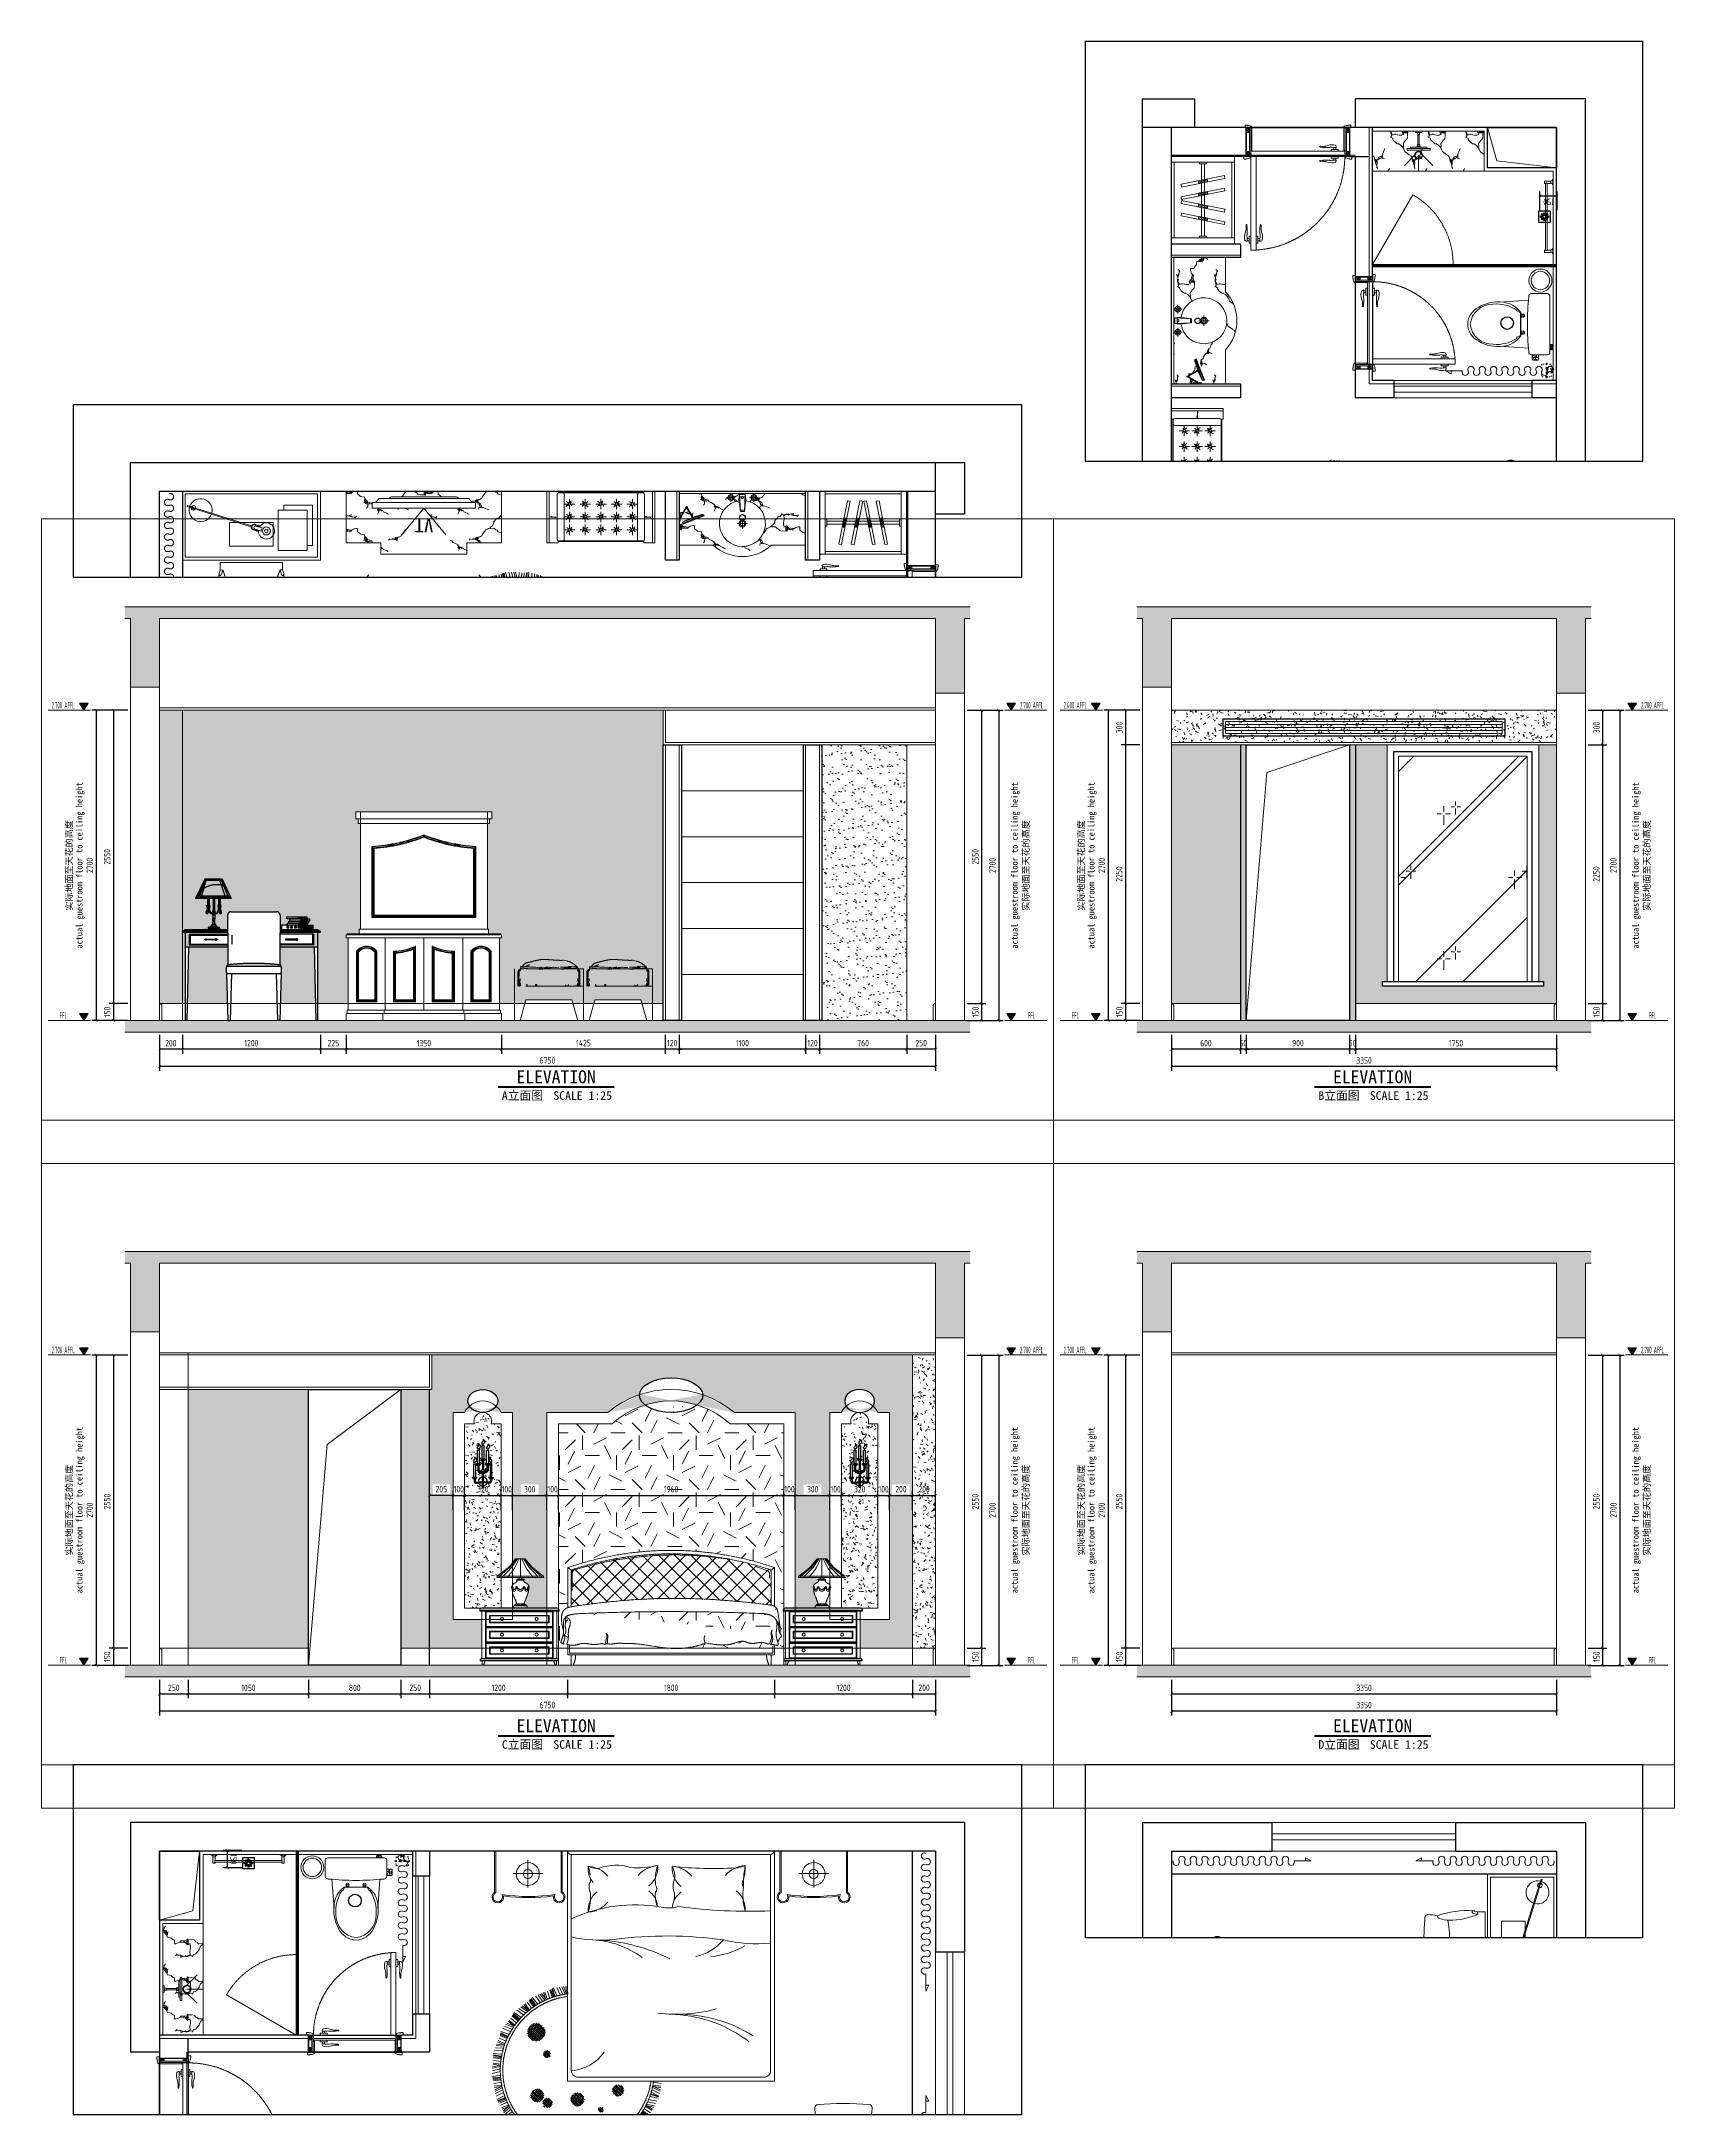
# Model space of a CAD drawing. Header units: millimetres. Extents: x 3162 to 221128, y -144913 to 11496.
# Drawn here: x 38876 to 53077, y -27993 to -9956 of the extents above; entities that cross this region are included whole.
import ezdxf
from ezdxf.enums import TextEntityAlignment as Align
from ezdxf.xclip import XClip

# ---------------------------------------------------------------- set-up
doc = ezdxf.new("R2010")
doc.units = ezdxf.units.MM
doc.header["$LTSCALE"] = 10
doc.header["$XCLIPFRAME"] = 2
for name, pattern in [('ACAD_ISO03W100', [30, 12, -18]), ('DASH', [8.89, 6.35, -2.54]), ('DASHED2', [0.375, 0.25, -0.125]), ('DOTE', [61.468, 50.8, -5.08, 0.508, -5.08]), ('HIDDEN', [9.525, 6.35, -3.175]), ('HIDDEN2', [0.1875, 0.125, -0.0625])]:
    doc.linetypes.add(name, pattern=pattern)
doc.layers.get('Defpoints').update_dxf_attribs({"color": 250})
for name, color, linetype, lineweight in [('Contour【轮廓线】', 94, 'Continuous', 0), ('Drawing【图框、表格】', 150, 'Continuous', 0), ('Elevation【立面图库】', 150, 'Continuous', 0), ('FC-Doorsill【门槛线】', 8, 'Continuous', 0), ('FC-Hatch【平面填充】', 250, 'Continuous', 0), ('FC-Material【地坪分割线】', 138, 'Continuous', 0), ('FF-Complete【墙体完成线】', 6, 'Continuous', 0), ('FF-Curtain【平面窗帘】', 32, 'Continuous', 0), ('FF-Door【门】', 51, 'Continuous', 0), ('FF-Fixed【固定家具】', 30, 'Continuous', 0), ('FF-FIXT【洁具】', 31, 'Continuous', 0), ('FF-MT【门套】', 20, 'Continuous', 0), ('FF-Socket【电气】', 124, 'Continuous', 0), ('FF-Text【平面文字】', 2, 'Continuous', 0), ('FF-Win【窗】', 132, 'Continuous', 0), ('FF-【活动成品家具】', 51, 'Continuous', 0), ('Fine【细线】', 250, 'Continuous', 0), ('Finish【完成面】', 2, 'Continuous', 0), ('Gray【中细线】', 8, 'Continuous', 0), ('Hidden【虚线】', 136, 'DASH', 0), ('RC-dimensions', 44, 'Continuous', 0), ('Wall【立面墙】', 252, 'Continuous', 0)]:
    doc.layers.add(name, color=color, linetype=linetype, lineweight=lineweight)
for name, color, linetype in [('FIXTURE', 2, 'Continuous'), ('SYMBOL【符号】', 136, 'Continuous'), ('T-05天花灯具', 4, 'Continuous'), ('WALL_NEW【新建墙体】', 4, 'Continuous'), ('WALL【墙体】', 7, 'Continuous'), ('图层5', 251, 'Continuous'), ('屋面', 4, 'Continuous')]:
    doc.layers.add(name, color=color, linetype=linetype)
doc.styles.add('ROMANTIC', font='', dxfattribs={"bigfont": 'gbcbig.shx'})
doc.styles.add('宋体', font='', dxfattribs={"width": 0.8})
doc.styles.add('尺寸标注', font='ARCHS.SHX', dxfattribs={"width": 0.8})
doc.styles.add('标高', font='ARCHS.SHX', dxfattribs={"width": 0.5})
doc.styles.add('线上图名', font='simhei.ttf')
doc.styles.add('线下图名', font='simhei.ttf')
doc.styles.get('ROMANTIC').set_extended_font_data('STXihei')
doc.styles.get('宋体').set_extended_font_data('SimSun')
doc.dimstyles.new('海龙1：25', dxfattribs={"dimscale": 25, "dimtxt": 2.25, "dimasz": 1, "dimexe": 1.5, "dimexo": 1, "dimgap": 1, "dimtad": 1, "dimdec": 0, "dimrnd": 5, "dimdsep": 46, "dimtxsty": '尺寸标注', "dimblk": 'ARCHTICK', "dimblk1": 'ARCHTICK', "dimblk2": 'ARCHTICK', "dimcen": 1, "dimclrd": 44, "dimclre": 44, "dimclrt": 2, "dimadec": 0, "dimazin": 0, "dimtfac": 1, "dimtdec": 0, "dimtix": 1, "dimtmove": 2, "dimatfit": 3, "dimldrblk": 'hl_arrow2', "dimfxl": 5, "dimfxlon": 1, "dimarcsym": 0})
pattern_1 = [(225, (0, 0), (35.35534, -35.35534), []), (230, (0, 0), (-71.72602, 6.27522), [7.5, -82.5]), (175, (0, 0), (13.87511, -75.21923), [6, -66]), (280.4514, (-5.98, 0.52), (-57.85092, -68.94393), [6.374, -70.1142]), (226.1842, (-2e-15, -20), (-106.72409, 16.55189), [11.25, -123.75]), (276.6356, (-8.89, -18.62), (-93.46626, -97.41178), [9.56105, -105.1713]), (171.1842, (-2e-15, -20), (-93.46618, -97.41189), [9, -99]), (201, (-10, -15), (-59.690703, 40.26189), [7.5, -82.5]), (146, (-10, -15), (-24.33156, -72.51501), [6, -66]), (251.4514, (-14.974, -11.645), (-84.022234, -32.25304), [6.374, -70.1142]), (217.5, (0, 0), (-1.215986, -33.289385), [0.5, -65.2, 0.5, -67, 0.5, -66.25]), (187.5, (0, 0), (-26.306954, -39.441171), [0.5, -38.2, 0.5, -63.7, 0.5, -25.25]), (147.5, (22.3, -3e-15), (-53.382244, 2.255487), [0.5, -25, 0.5, -78, 0.5, -103.5]), (137.5, (32.3, -4e-15), (-58.318617, -10.0105), [0.5, -32.5, 0.5, -51.8, 0.5, -73.5])]

msp = doc.modelspace()

# ---------------------------------------------------------------- blocks, each defined once
blk = doc.blocks.new('*U1165')
at = {"color": 2, "linetype": 'Continuous'}
blk.add_lwpolyline([(-17.26, 0, 0.7, 0.7, 0), (23.26, 0, 0.75, 0.75, 0)], format="xyseb", dxfattribs=at)
at = {"color": 2, "style": '线上图名', "flags": 8}
blk.add_attdef('EXISTING_PLAN', text='', height=4.5, dxfattribs=at).set_placement((3, 1.27), align=Align.CENTER)
at = {"color": 2, "style": '线下图名', "flags": 8}
blk.add_attdef('图名1', text='', height=3, dxfattribs=at).set_placement((-15.86, -1.5), align=Align.TOP_LEFT)
blk.add_attdef('比例1', text='', height=3, dxfattribs=at).set_placement((22.44, -1.5), align=Align.TOP_RIGHT)
blk = doc.blocks.new('海龙工具_踢脚线')
blk.add_lwpolyline([(20, 0), (20, 90), (10, 100), (0, 100)])
blk = doc.blocks.new('_ArchTick')
at = {"color": 2, "linetype": 'ByBlock', "const_width": 0.15}
blk.add_lwpolyline([(-0.5, -0.5), (0.5, 0.5)], dxfattribs=at)
blk = doc.blocks.new('*D1123')
at = {"layer": 'Defpoints', "color": 0, "transparency": 16777216}
for p in [(39651, -15775), (39501, -18325), (39651, -18325)]:
    blk.add_point(p, dxfattribs=at)
at = {"layer": 'RC-dimensions', "color": 44, "lineweight": -2, "transparency": 16777216}
for p, q in [((39626, -15775), (39464, -15775)), ((39501, -15775), (39501, -18325)), ((39626, -18325), (39464, -18325))]:
    blk.add_line(p, q, dxfattribs=at)
at = {"layer": 'RC-dimensions', "color": 44, "lineweight": -2, "transparency": 16777216, "xscale": 25, "yscale": 25, "zscale": 25}
for p, rotation in [((39501, -15775), 90), ((39501, -18325), 270)]:
    blk.add_blockref('_ArchTick', p, dxfattribs=dict(at, rotation=rotation))
at = {"layer": 'RC-dimensions', "color": 2, "transparency": 16777216, "insert": (39447, -17050), "char_height": 56.2, "attachment_point": 5, "rotation": 90, "style": '尺寸标注'}
blk.add_mtext('2550', dxfattribs=at)
blk = doc.blocks.new('hl_arrow2')
at = {"color": 2}
blk.add_line((-0.22, 0), (-1, 0), dxfattribs=at)
blk.add_lwpolyline([(-0.22, 0), (-0.86, -0.69), (-0.65, -0.86), (0, 0), (-0.65, 0.86), (-0.86, 0.69)], close=True, dxfattribs=at)
for points in [[(-0.86, 0.69), (-0.65, 0.86), (-0.22, 0), (0, 0)], [(-0.86, -0.69), (-0.65, -0.86), (-0.22, 0), (0, 0)]]:
    blk.add_solid(points, dxfattribs=at)
blk = doc.blocks.new('*D1124')
at = {"layer": 'Defpoints', "color": 0, "transparency": 16777216}
for p in [(39651, -18325), (39501, -18475), (39651, -18475)]:
    blk.add_point(p, dxfattribs=at)
at = {"layer": 'RC-dimensions', "color": 44, "lineweight": -2, "transparency": 16777216}
for p, q in [((39626, -18325), (39464, -18325)), ((39501, -18325), (39501, -18475)), ((39626, -18475), (39464, -18475))]:
    blk.add_line(p, q, dxfattribs=at)
at = {"layer": 'RC-dimensions', "color": 44, "lineweight": -2, "transparency": 16777216, "xscale": 25, "yscale": 25, "zscale": 25}
for p, rotation in [((39501, -18325), 90), ((39501, -18475), 270)]:
    blk.add_blockref('_ArchTick', p, dxfattribs=dict(at, rotation=rotation))
at = {"layer": 'RC-dimensions', "color": 2, "transparency": 16777216, "insert": (39448, -18400), "char_height": 56.2, "attachment_point": 5, "rotation": 90, "style": '尺寸标注'}
blk.add_mtext('150', dxfattribs=at)
blk = doc.blocks.new('*D1125')
at = {"layer": 'Defpoints', "color": 0, "transparency": 16777216}
for p in [(39651, -15775), (39351, -18475), (39651, -18475)]:
    blk.add_point(p, dxfattribs=at)
at = {"layer": 'RC-dimensions', "color": 44, "lineweight": -2, "transparency": 16777216}
for p, q in [((39476, -15775), (39314, -15775)), ((39351, -15775), (39351, -18475)), ((39476, -18475), (39314, -18475))]:
    blk.add_line(p, q, dxfattribs=at)
at = {"layer": 'RC-dimensions', "color": 44, "lineweight": -2, "transparency": 16777216, "xscale": 25, "yscale": 25, "zscale": 25}
for p, rotation in [((39351, -15775), 90), ((39351, -18475), 270)]:
    blk.add_blockref('_ArchTick', p, dxfattribs=dict(at, rotation=rotation))
at = {"layer": 'RC-dimensions', "color": 2, "transparency": 16777216, "insert": (39296, -17125), "char_height": 56.2, "attachment_point": 5, "rotation": 90, "style": '尺寸标注'}
blk.add_mtext('2700', dxfattribs=at)
blk = doc.blocks.new('海龍_立面标识')
at = {"style": '宋体', "width": 0.9, "flags": 8}
blk.add_attdef('FLOOR_HEIGHT', text='', height=2.25, rotation=90, dxfattribs=at).set_placement((0, 0), align=Align.CENTER)
at = {"style": '宋体', "flags": 8}
blk.add_attdef('HEIGHT', text='', height=2.25, rotation=90, dxfattribs=at).set_placement((-3.5, 0), align=Align.CENTER)
blk = doc.blocks.new('hl_Elevation-A2')
blk.add_hatch(color=150).paths.add_polyline_path([(3.74, 2.47), (2.27, 0), (0.8, 2.47)])
at = {"color": 150}
blk.add_line((0, 0), (14.67, 0), dxfattribs=at)
blk.add_lwpolyline([(3.74, 2.47), (2.27, 0), (0.8, 2.47)], close=True, dxfattribs=at)
at = {"color": 2, "style": '标高', "width": 0.8, "flags": 8}
blk.add_attdef('HEIGHT', text='', height=2.25, dxfattribs=at).set_placement((9.42, 1.75), align=Align.MIDDLE_CENTER)
blk = doc.blocks.new('*D1126')
at = {"layer": 'Defpoints', "color": 0, "transparency": 16777216}
for p in [(46901, -15775), (46901, -18325), (47051, -18325)]:
    blk.add_point(p, dxfattribs=at)
at = {"layer": 'RC-dimensions', "color": 44, "lineweight": -2, "transparency": 16777216}
for p, q in [((46926, -15775), (47089, -15775)), ((47051, -15775), (47051, -18325)), ((46926, -18325), (47089, -18325))]:
    blk.add_line(p, q, dxfattribs=at)
at = {"layer": 'RC-dimensions', "color": 44, "lineweight": -2, "transparency": 16777216, "xscale": 25, "yscale": 25, "zscale": 25}
for p, rotation in [((47051, -15775), 90), ((47051, -18325), 270)]:
    blk.add_blockref('_ArchTick', p, dxfattribs=dict(at, rotation=rotation))
at = {"layer": 'RC-dimensions', "color": 2, "transparency": 16777216, "insert": (46997, -17050), "char_height": 56.2, "attachment_point": 5, "rotation": 90, "style": '尺寸标注'}
blk.add_mtext('2550', dxfattribs=at)
blk = doc.blocks.new('*D1127')
at = {"layer": 'Defpoints', "color": 0, "transparency": 16777216}
for p in [(46901, -18325), (46901, -18475), (47051, -18475)]:
    blk.add_point(p, dxfattribs=at)
at = {"layer": 'RC-dimensions', "color": 44, "lineweight": -2, "transparency": 16777216}
for p, q in [((46926, -18325), (47089, -18325)), ((47051, -18325), (47051, -18475)), ((46926, -18475), (47089, -18475))]:
    blk.add_line(p, q, dxfattribs=at)
at = {"layer": 'RC-dimensions', "color": 44, "lineweight": -2, "transparency": 16777216, "xscale": 25, "yscale": 25, "zscale": 25}
for p, rotation in [((47051, -18325), 90), ((47051, -18475), 270)]:
    blk.add_blockref('_ArchTick', p, dxfattribs=dict(at, rotation=rotation))
at = {"layer": 'RC-dimensions', "color": 2, "transparency": 16777216, "insert": (46998, -18400), "char_height": 56.2, "attachment_point": 5, "rotation": 90, "style": '尺寸标注'}
blk.add_mtext('150', dxfattribs=at)
blk = doc.blocks.new('*D1128')
at = {"layer": 'Defpoints', "color": 0, "transparency": 16777216}
for p in [(46901, -15775), (46901, -18475), (47201, -18475)]:
    blk.add_point(p, dxfattribs=at)
at = {"layer": 'RC-dimensions', "color": 44, "lineweight": -2, "transparency": 16777216}
for p, q in [((47076, -15775), (47239, -15775)), ((47201, -15775), (47201, -18475)), ((47076, -18475), (47239, -18475))]:
    blk.add_line(p, q, dxfattribs=at)
at = {"layer": 'RC-dimensions', "color": 44, "lineweight": -2, "transparency": 16777216, "xscale": 25, "yscale": 25, "zscale": 25}
for p, rotation in [((47201, -15775), 90), ((47201, -18475), 270)]:
    blk.add_blockref('_ArchTick', p, dxfattribs=dict(at, rotation=rotation))
at = {"layer": 'RC-dimensions', "color": 2, "transparency": 16777216, "insert": (47146, -17125), "char_height": 56.2, "attachment_point": 5, "rotation": 90, "style": '尺寸标注'}
blk.add_mtext('2700', dxfattribs=at)
blk = doc.blocks.new('*D1129')
at = {"layer": 'Defpoints', "color": 0, "transparency": 16777216}
for p in [(46401, -18575), (46651, -18575), (46401, -18725)]:
    blk.add_point(p, dxfattribs=at)
at = {"layer": 'RC-dimensions', "color": 44, "lineweight": -2, "transparency": 16777216}
for p, q in [((46401, -18600), (46401, -18763)), ((46651, -18725), (46401, -18725)), ((46651, -18600), (46651, -18763))]:
    blk.add_line(p, q, dxfattribs=at)
at = {"layer": 'RC-dimensions', "color": 44, "lineweight": -2, "transparency": 16777216, "xscale": 25, "yscale": 25, "zscale": 25, "rotation": 180}
blk.add_blockref('_ArchTick', (46401, -18725), dxfattribs=at)
at = {"layer": 'RC-dimensions', "color": 44, "lineweight": -2, "transparency": 16777216, "xscale": 25, "yscale": 25, "zscale": 25}
blk.add_blockref('_ArchTick', (46651, -18725), dxfattribs=at)
at = {"layer": 'RC-dimensions', "color": 2, "transparency": 16777216, "insert": (46526, -18671), "char_height": 56.2, "attachment_point": 5, "style": '尺寸标注'}
blk.add_mtext('250', dxfattribs=at)
blk = doc.blocks.new('*D1130')
at = {"layer": 'Defpoints', "color": 0, "transparency": 16777216}
for p in [(39901, -18575), (46651, -18575), (39901, -18875)]:
    blk.add_point(p, dxfattribs=at)
at = {"layer": 'RC-dimensions', "color": 44, "lineweight": -2, "transparency": 16777216}
for p, q in [((39901, -18750), (39901, -18913)), ((46651, -18750), (46651, -18913)), ((46651, -18875), (39901, -18875))]:
    blk.add_line(p, q, dxfattribs=at)
at = {"layer": 'RC-dimensions', "color": 44, "lineweight": -2, "transparency": 16777216, "xscale": 25, "yscale": 25, "zscale": 25, "rotation": 180}
blk.add_blockref('_ArchTick', (39901, -18875), dxfattribs=at)
at = {"layer": 'RC-dimensions', "color": 44, "lineweight": -2, "transparency": 16777216, "xscale": 25, "yscale": 25, "zscale": 25}
blk.add_blockref('_ArchTick', (46651, -18875), dxfattribs=at)
at = {"layer": 'RC-dimensions', "color": 2, "transparency": 16777216, "insert": (43276, -18821), "char_height": 56.2, "attachment_point": 5, "style": '尺寸标注'}
blk.add_mtext('6750', dxfattribs=at)
blk = doc.blocks.new('*D1131')
at = {"layer": 'Defpoints', "color": 0, "transparency": 16777216}
for p in [(48452, -15775), (48302, -16075), (48452, -16075)]:
    blk.add_point(p, dxfattribs=at)
at = {"layer": 'RC-dimensions', "color": 44, "lineweight": -2, "transparency": 16777216}
for p, q in [((48427, -15775), (48264, -15775)), ((48302, -15775), (48302, -16075)), ((48427, -16075), (48264, -16075))]:
    blk.add_line(p, q, dxfattribs=at)
at = {"layer": 'RC-dimensions', "color": 44, "lineweight": -2, "transparency": 16777216, "xscale": 25, "yscale": 25, "zscale": 25}
for p, rotation in [((48302, -15775), 90), ((48302, -16075), 270)]:
    blk.add_blockref('_ArchTick', p, dxfattribs=dict(at, rotation=rotation))
at = {"layer": 'RC-dimensions', "color": 2, "transparency": 16777216, "insert": (48249, -15925), "char_height": 56.2, "attachment_point": 5, "rotation": 90, "style": '尺寸标注'}
blk.add_mtext('300', dxfattribs=at)
blk = doc.blocks.new('*D1132')
at = {"layer": 'Defpoints', "color": 0, "transparency": 16777216}
for p in [(48452, -18325), (48302, -18475), (48452, -18475)]:
    blk.add_point(p, dxfattribs=at)
at = {"layer": 'RC-dimensions', "color": 44, "lineweight": -2, "transparency": 16777216}
for p, q in [((48427, -18325), (48264, -18325)), ((48302, -18325), (48302, -18475)), ((48427, -18475), (48264, -18475))]:
    blk.add_line(p, q, dxfattribs=at)
at = {"layer": 'RC-dimensions', "color": 44, "lineweight": -2, "transparency": 16777216, "xscale": 25, "yscale": 25, "zscale": 25}
for p, rotation in [((48302, -18325), 90), ((48302, -18475), 270)]:
    blk.add_blockref('_ArchTick', p, dxfattribs=dict(at, rotation=rotation))
at = {"layer": 'RC-dimensions', "color": 2, "transparency": 16777216, "insert": (48249, -18400), "char_height": 56.2, "attachment_point": 5, "rotation": 90, "style": '尺寸标注'}
blk.add_mtext('150', dxfattribs=at)
blk = doc.blocks.new('*D1133')
at = {"layer": 'Defpoints', "color": 0, "transparency": 16777216}
for p in [(48452, -15775), (48152, -18475), (48452, -18475)]:
    blk.add_point(p, dxfattribs=at)
at = {"layer": 'RC-dimensions', "color": 44, "lineweight": -2, "transparency": 16777216}
for p, q in [((48277, -15775), (48114, -15775)), ((48152, -15775), (48152, -18475)), ((48277, -18475), (48114, -18475))]:
    blk.add_line(p, q, dxfattribs=at)
at = {"layer": 'RC-dimensions', "color": 44, "lineweight": -2, "transparency": 16777216, "xscale": 25, "yscale": 25, "zscale": 25}
for p, rotation in [((48152, -15775), 90), ((48152, -18475), 270)]:
    blk.add_blockref('_ArchTick', p, dxfattribs=dict(at, rotation=rotation))
at = {"layer": 'RC-dimensions', "color": 2, "transparency": 16777216, "insert": (48096, -17125), "char_height": 56.2, "attachment_point": 5, "rotation": 90, "style": '尺寸标注'}
blk.add_mtext('2700', dxfattribs=at)
blk = doc.blocks.new('*D1134')
at = {"layer": 'Defpoints', "color": 0, "transparency": 16777216}
for p in [(52302, -15775), (52302, -16075), (52452, -16075)]:
    blk.add_point(p, dxfattribs=at)
at = {"layer": 'RC-dimensions', "color": 44, "lineweight": -2, "transparency": 16777216}
for p, q in [((52327, -15775), (52489, -15775)), ((52452, -15775), (52452, -16075)), ((52327, -16075), (52489, -16075))]:
    blk.add_line(p, q, dxfattribs=at)
at = {"layer": 'RC-dimensions', "color": 44, "lineweight": -2, "transparency": 16777216, "xscale": 25, "yscale": 25, "zscale": 25}
for p, rotation in [((52452, -15775), 90), ((52452, -16075), 270)]:
    blk.add_blockref('_ArchTick', p, dxfattribs=dict(at, rotation=rotation))
at = {"layer": 'RC-dimensions', "color": 2, "transparency": 16777216, "insert": (52399, -15925), "char_height": 56.2, "attachment_point": 5, "rotation": 90, "style": '尺寸标注'}
blk.add_mtext('300', dxfattribs=at)
blk = doc.blocks.new('*D1135')
at = {"layer": 'Defpoints', "color": 0, "transparency": 16777216}
for p in [(52302, -18325), (52302, -18475), (52452, -18475)]:
    blk.add_point(p, dxfattribs=at)
at = {"layer": 'RC-dimensions', "color": 44, "lineweight": -2, "transparency": 16777216}
for p, q in [((52327, -18325), (52489, -18325)), ((52452, -18325), (52452, -18475)), ((52327, -18475), (52489, -18475))]:
    blk.add_line(p, q, dxfattribs=at)
at = {"layer": 'RC-dimensions', "color": 44, "lineweight": -2, "transparency": 16777216, "xscale": 25, "yscale": 25, "zscale": 25}
for p, rotation in [((52452, -18325), 90), ((52452, -18475), 270)]:
    blk.add_blockref('_ArchTick', p, dxfattribs=dict(at, rotation=rotation))
at = {"layer": 'RC-dimensions', "color": 2, "transparency": 16777216, "insert": (52399, -18400), "char_height": 56.2, "attachment_point": 5, "rotation": 90, "style": '尺寸标注'}
blk.add_mtext('150', dxfattribs=at)
blk = doc.blocks.new('*D1136')
at = {"layer": 'Defpoints', "color": 0, "transparency": 16777216}
for p in [(52302, -15775), (52302, -18475), (52602, -18475)]:
    blk.add_point(p, dxfattribs=at)
at = {"layer": 'RC-dimensions', "color": 44, "lineweight": -2, "transparency": 16777216}
for p, q in [((52477, -15775), (52639, -15775)), ((52602, -15775), (52602, -18475)), ((52477, -18475), (52639, -18475))]:
    blk.add_line(p, q, dxfattribs=at)
at = {"layer": 'RC-dimensions', "color": 44, "lineweight": -2, "transparency": 16777216, "xscale": 25, "yscale": 25, "zscale": 25}
for p, rotation in [((52602, -15775), 90), ((52602, -18475), 270)]:
    blk.add_blockref('_ArchTick', p, dxfattribs=dict(at, rotation=rotation))
at = {"layer": 'RC-dimensions', "color": 2, "transparency": 16777216, "insert": (52546, -17125), "char_height": 56.2, "attachment_point": 5, "rotation": 90, "style": '尺寸标注'}
blk.add_mtext('2700', dxfattribs=at)
blk = doc.blocks.new('*D1137')
at = {"layer": 'Defpoints', "color": 0, "transparency": 16777216}
for p in [(50302, -18575), (52052, -18575), (50302, -18725)]:
    blk.add_point(p, dxfattribs=at)
at = {"layer": 'RC-dimensions', "color": 44, "lineweight": -2, "transparency": 16777216}
for p, q in [((50302, -18600), (50302, -18763)), ((52052, -18725), (50302, -18725)), ((52052, -18600), (52052, -18763))]:
    blk.add_line(p, q, dxfattribs=at)
at = {"layer": 'RC-dimensions', "color": 44, "lineweight": -2, "transparency": 16777216, "xscale": 25, "yscale": 25, "zscale": 25, "rotation": 180}
blk.add_blockref('_ArchTick', (50302, -18725), dxfattribs=at)
at = {"layer": 'RC-dimensions', "color": 44, "lineweight": -2, "transparency": 16777216, "xscale": 25, "yscale": 25, "zscale": 25}
blk.add_blockref('_ArchTick', (52052, -18725), dxfattribs=at)
at = {"layer": 'RC-dimensions', "color": 2, "transparency": 16777216, "insert": (51177, -18671), "char_height": 56.2, "attachment_point": 5, "style": '尺寸标注'}
blk.add_mtext('1750', dxfattribs=at)
blk = doc.blocks.new('*D1138')
at = {"layer": 'Defpoints', "color": 0, "transparency": 16777216}
for p in [(48702, -18575), (52052, -18575), (48702, -18875)]:
    blk.add_point(p, dxfattribs=at)
at = {"layer": 'RC-dimensions', "color": 44, "lineweight": -2, "transparency": 16777216}
for p, q in [((48702, -18750), (48702, -18913)), ((52052, -18750), (52052, -18913)), ((52052, -18875), (48702, -18875))]:
    blk.add_line(p, q, dxfattribs=at)
at = {"layer": 'RC-dimensions', "color": 44, "lineweight": -2, "transparency": 16777216, "xscale": 25, "yscale": 25, "zscale": 25, "rotation": 180}
blk.add_blockref('_ArchTick', (48702, -18875), dxfattribs=at)
at = {"layer": 'RC-dimensions', "color": 44, "lineweight": -2, "transparency": 16777216, "xscale": 25, "yscale": 25, "zscale": 25}
blk.add_blockref('_ArchTick', (52052, -18875), dxfattribs=at)
at = {"layer": 'RC-dimensions', "color": 2, "transparency": 16777216, "insert": (50377, -18822), "char_height": 56.2, "attachment_point": 5, "style": '尺寸标注'}
blk.add_mtext('3350', dxfattribs=at)
blk = doc.blocks.new('*D1139')
at = {"layer": 'Defpoints', "color": 0, "transparency": 16777216}
for p in [(39651, -21385), (39501, -23935), (39651, -23935)]:
    blk.add_point(p, dxfattribs=at)
at = {"layer": 'RC-dimensions', "color": 44, "lineweight": -2, "transparency": 16777216}
for p, q in [((39626, -21385), (39464, -21385)), ((39501, -21385), (39501, -23935)), ((39626, -23935), (39464, -23935))]:
    blk.add_line(p, q, dxfattribs=at)
at = {"layer": 'RC-dimensions', "color": 44, "lineweight": -2, "transparency": 16777216, "xscale": 25, "yscale": 25, "zscale": 25}
for p, rotation in [((39501, -21385), 90), ((39501, -23935), 270)]:
    blk.add_blockref('_ArchTick', p, dxfattribs=dict(at, rotation=rotation))
at = {"layer": 'RC-dimensions', "color": 2, "transparency": 16777216, "insert": (39447, -22660), "char_height": 56.2, "attachment_point": 5, "rotation": 90, "style": '尺寸标注'}
blk.add_mtext('2550', dxfattribs=at)
blk = doc.blocks.new('*D1140')
at = {"layer": 'Defpoints', "color": 0, "transparency": 16777216}
for p in [(39651, -23935), (39501, -24085), (39651, -24085)]:
    blk.add_point(p, dxfattribs=at)
at = {"layer": 'RC-dimensions', "color": 44, "lineweight": -2, "transparency": 16777216}
for p, q in [((39626, -23935), (39464, -23935)), ((39501, -23935), (39501, -24085)), ((39626, -24085), (39464, -24085))]:
    blk.add_line(p, q, dxfattribs=at)
at = {"layer": 'RC-dimensions', "color": 44, "lineweight": -2, "transparency": 16777216, "xscale": 25, "yscale": 25, "zscale": 25}
for p, rotation in [((39501, -23935), 90), ((39501, -24085), 270)]:
    blk.add_blockref('_ArchTick', p, dxfattribs=dict(at, rotation=rotation))
at = {"layer": 'RC-dimensions', "color": 2, "transparency": 16777216, "insert": (39448, -24010), "char_height": 56.2, "attachment_point": 5, "rotation": 90, "style": '尺寸标注'}
blk.add_mtext('150', dxfattribs=at)
blk = doc.blocks.new('*D1141')
at = {"layer": 'Defpoints', "color": 0, "transparency": 16777216}
for p in [(39651, -21385), (39351, -24085), (39651, -24085)]:
    blk.add_point(p, dxfattribs=at)
at = {"layer": 'RC-dimensions', "color": 44, "lineweight": -2, "transparency": 16777216}
for p, q in [((39476, -21385), (39314, -21385)), ((39351, -21385), (39351, -24085)), ((39476, -24085), (39314, -24085))]:
    blk.add_line(p, q, dxfattribs=at)
at = {"layer": 'RC-dimensions', "color": 44, "lineweight": -2, "transparency": 16777216, "xscale": 25, "yscale": 25, "zscale": 25}
for p, rotation in [((39351, -21385), 90), ((39351, -24085), 270)]:
    blk.add_blockref('_ArchTick', p, dxfattribs=dict(at, rotation=rotation))
at = {"layer": 'RC-dimensions', "color": 2, "transparency": 16777216, "insert": (39296, -22735), "char_height": 56.2, "attachment_point": 5, "rotation": 90, "style": '尺寸标注'}
blk.add_mtext('2700', dxfattribs=at)
blk = doc.blocks.new('*D1142')
at = {"layer": 'Defpoints', "color": 0, "transparency": 16777216}
for p in [(46901, -21385), (46901, -23935), (47051, -23935)]:
    blk.add_point(p, dxfattribs=at)
at = {"layer": 'RC-dimensions', "color": 44, "lineweight": -2, "transparency": 16777216}
for p, q in [((46926, -21385), (47089, -21385)), ((47051, -21385), (47051, -23935)), ((46926, -23935), (47089, -23935))]:
    blk.add_line(p, q, dxfattribs=at)
at = {"layer": 'RC-dimensions', "color": 44, "lineweight": -2, "transparency": 16777216, "xscale": 25, "yscale": 25, "zscale": 25}
for p, rotation in [((47051, -21385), 90), ((47051, -23935), 270)]:
    blk.add_blockref('_ArchTick', p, dxfattribs=dict(at, rotation=rotation))
at = {"layer": 'RC-dimensions', "color": 2, "transparency": 16777216, "insert": (46997, -22660), "char_height": 56.2, "attachment_point": 5, "rotation": 90, "style": '尺寸标注'}
blk.add_mtext('2550', dxfattribs=at)
blk = doc.blocks.new('*D1143')
at = {"layer": 'Defpoints', "color": 0, "transparency": 16777216}
for p in [(46901, -23935), (46901, -24085), (47051, -24085)]:
    blk.add_point(p, dxfattribs=at)
at = {"layer": 'RC-dimensions', "color": 44, "lineweight": -2, "transparency": 16777216}
for p, q in [((46926, -23935), (47089, -23935)), ((47051, -23935), (47051, -24085)), ((46926, -24085), (47089, -24085))]:
    blk.add_line(p, q, dxfattribs=at)
at = {"layer": 'RC-dimensions', "color": 44, "lineweight": -2, "transparency": 16777216, "xscale": 25, "yscale": 25, "zscale": 25}
for p, rotation in [((47051, -23935), 90), ((47051, -24085), 270)]:
    blk.add_blockref('_ArchTick', p, dxfattribs=dict(at, rotation=rotation))
at = {"layer": 'RC-dimensions', "color": 2, "transparency": 16777216, "insert": (46998, -24010), "char_height": 56.2, "attachment_point": 5, "rotation": 90, "style": '尺寸标注'}
blk.add_mtext('150', dxfattribs=at)
blk = doc.blocks.new('*D1144')
at = {"layer": 'Defpoints', "color": 0, "transparency": 16777216}
for p in [(46901, -21385), (46901, -24085), (47201, -24085)]:
    blk.add_point(p, dxfattribs=at)
at = {"layer": 'RC-dimensions', "color": 44, "lineweight": -2, "transparency": 16777216}
for p, q in [((47076, -21385), (47239, -21385)), ((47201, -21385), (47201, -24085)), ((47076, -24085), (47239, -24085))]:
    blk.add_line(p, q, dxfattribs=at)
at = {"layer": 'RC-dimensions', "color": 44, "lineweight": -2, "transparency": 16777216, "xscale": 25, "yscale": 25, "zscale": 25}
for p, rotation in [((47201, -21385), 90), ((47201, -24085), 270)]:
    blk.add_blockref('_ArchTick', p, dxfattribs=dict(at, rotation=rotation))
at = {"layer": 'RC-dimensions', "color": 2, "transparency": 16777216, "insert": (47146, -22735), "char_height": 56.2, "attachment_point": 5, "rotation": 90, "style": '尺寸标注'}
blk.add_mtext('2700', dxfattribs=at)
blk = doc.blocks.new('*D1145')
at = {"layer": 'Defpoints', "color": 0, "transparency": 16777216}
for p in [(46451, -24185), (46451, -24335), (46651, -24185)]:
    blk.add_point(p, dxfattribs=at)
at = {"layer": 'RC-dimensions', "color": 44, "lineweight": -2, "transparency": 16777216}
for p, q in [((46451, -24210), (46451, -24372)), ((46651, -24335), (46451, -24335)), ((46651, -24210), (46651, -24372))]:
    blk.add_line(p, q, dxfattribs=at)
at = {"layer": 'RC-dimensions', "color": 44, "lineweight": -2, "transparency": 16777216, "xscale": 25, "yscale": 25, "zscale": 25, "rotation": 180}
blk.add_blockref('_ArchTick', (46451, -24335), dxfattribs=at)
at = {"layer": 'RC-dimensions', "color": 44, "lineweight": -2, "transparency": 16777216, "xscale": 25, "yscale": 25, "zscale": 25}
blk.add_blockref('_ArchTick', (46651, -24335), dxfattribs=at)
at = {"layer": 'RC-dimensions', "color": 2, "transparency": 16777216, "insert": (46551, -24280), "char_height": 56.2, "attachment_point": 5, "style": '尺寸标注'}
blk.add_mtext('200', dxfattribs=at)
blk = doc.blocks.new('*D1146')
at = {"layer": 'Defpoints', "color": 0, "transparency": 16777216}
for p in [(39901, -24185), (46651, -24185), (39901, -24485)]:
    blk.add_point(p, dxfattribs=at)
at = {"layer": 'RC-dimensions', "color": 44, "lineweight": -2, "transparency": 16777216}
for p, q in [((39901, -24360), (39901, -24522)), ((46651, -24485), (39901, -24485)), ((46651, -24360), (46651, -24522))]:
    blk.add_line(p, q, dxfattribs=at)
at = {"layer": 'RC-dimensions', "color": 44, "lineweight": -2, "transparency": 16777216, "xscale": 25, "yscale": 25, "zscale": 25, "rotation": 180}
blk.add_blockref('_ArchTick', (39901, -24485), dxfattribs=at)
at = {"layer": 'RC-dimensions', "color": 44, "lineweight": -2, "transparency": 16777216, "xscale": 25, "yscale": 25, "zscale": 25}
blk.add_blockref('_ArchTick', (46651, -24485), dxfattribs=at)
at = {"layer": 'RC-dimensions', "color": 2, "transparency": 16777216, "insert": (43276, -24430), "char_height": 56.2, "attachment_point": 5, "style": '尺寸标注'}
blk.add_mtext('6750', dxfattribs=at)
blk = doc.blocks.new('*D1147')
at = {"layer": 'Defpoints', "color": 0, "transparency": 16777216}
for p in [(48452, -21385), (48302, -23935), (48452, -23935)]:
    blk.add_point(p, dxfattribs=at)
at = {"layer": 'RC-dimensions', "color": 44, "lineweight": -2, "transparency": 16777216}
for p, q in [((48427, -21385), (48264, -21385)), ((48302, -21385), (48302, -23935)), ((48427, -23935), (48264, -23935))]:
    blk.add_line(p, q, dxfattribs=at)
at = {"layer": 'RC-dimensions', "color": 44, "lineweight": -2, "transparency": 16777216, "xscale": 25, "yscale": 25, "zscale": 25}
for p, rotation in [((48302, -21385), 90), ((48302, -23935), 270)]:
    blk.add_blockref('_ArchTick', p, dxfattribs=dict(at, rotation=rotation))
at = {"layer": 'RC-dimensions', "color": 2, "transparency": 16777216, "insert": (48247, -22660), "char_height": 56.2, "attachment_point": 5, "rotation": 90, "style": '尺寸标注'}
blk.add_mtext('2550', dxfattribs=at)
blk = doc.blocks.new('*D1148')
at = {"layer": 'Defpoints', "color": 0, "transparency": 16777216}
for p in [(48452, -23935), (48302, -24085), (48452, -24085)]:
    blk.add_point(p, dxfattribs=at)
at = {"layer": 'RC-dimensions', "color": 44, "lineweight": -2, "transparency": 16777216}
for p, q in [((48427, -23935), (48264, -23935)), ((48302, -23935), (48302, -24085)), ((48427, -24085), (48264, -24085))]:
    blk.add_line(p, q, dxfattribs=at)
at = {"layer": 'RC-dimensions', "color": 44, "lineweight": -2, "transparency": 16777216, "xscale": 25, "yscale": 25, "zscale": 25}
for p, rotation in [((48302, -23935), 90), ((48302, -24085), 270)]:
    blk.add_blockref('_ArchTick', p, dxfattribs=dict(at, rotation=rotation))
at = {"layer": 'RC-dimensions', "color": 2, "transparency": 16777216, "insert": (48249, -24010), "char_height": 56.2, "attachment_point": 5, "rotation": 90, "style": '尺寸标注'}
blk.add_mtext('150', dxfattribs=at)
blk = doc.blocks.new('*D1149')
at = {"layer": 'Defpoints', "color": 0, "transparency": 16777216}
for p in [(48452, -21385), (48152, -24085), (48452, -24085)]:
    blk.add_point(p, dxfattribs=at)
at = {"layer": 'RC-dimensions', "color": 44, "lineweight": -2, "transparency": 16777216}
for p, q in [((48277, -21385), (48114, -21385)), ((48152, -21385), (48152, -24085)), ((48277, -24085), (48114, -24085))]:
    blk.add_line(p, q, dxfattribs=at)
at = {"layer": 'RC-dimensions', "color": 44, "lineweight": -2, "transparency": 16777216, "xscale": 25, "yscale": 25, "zscale": 25}
for p, rotation in [((48152, -21385), 90), ((48152, -24085), 270)]:
    blk.add_blockref('_ArchTick', p, dxfattribs=dict(at, rotation=rotation))
at = {"layer": 'RC-dimensions', "color": 2, "transparency": 16777216, "insert": (48096, -22735), "char_height": 56.2, "attachment_point": 5, "rotation": 90, "style": '尺寸标注'}
blk.add_mtext('2700', dxfattribs=at)
blk = doc.blocks.new('*D1150')
at = {"layer": 'Defpoints', "color": 0, "transparency": 16777216}
for p in [(52302, -21385), (52302, -23935), (52452, -23935)]:
    blk.add_point(p, dxfattribs=at)
at = {"layer": 'RC-dimensions', "color": 44, "lineweight": -2, "transparency": 16777216}
for p, q in [((52327, -21385), (52489, -21385)), ((52452, -21385), (52452, -23935)), ((52327, -23935), (52489, -23935))]:
    blk.add_line(p, q, dxfattribs=at)
at = {"layer": 'RC-dimensions', "color": 44, "lineweight": -2, "transparency": 16777216, "xscale": 25, "yscale": 25, "zscale": 25}
for p, rotation in [((52452, -21385), 90), ((52452, -23935), 270)]:
    blk.add_blockref('_ArchTick', p, dxfattribs=dict(at, rotation=rotation))
at = {"layer": 'RC-dimensions', "color": 2, "transparency": 16777216, "insert": (52397, -22660), "char_height": 56.2, "attachment_point": 5, "rotation": 90, "style": '尺寸标注'}
blk.add_mtext('2550', dxfattribs=at)
blk = doc.blocks.new('*D1151')
at = {"layer": 'Defpoints', "color": 0, "transparency": 16777216}
for p in [(52302, -23935), (52302, -24085), (52452, -24085)]:
    blk.add_point(p, dxfattribs=at)
at = {"layer": 'RC-dimensions', "color": 44, "lineweight": -2, "transparency": 16777216}
for p, q in [((52327, -23935), (52489, -23935)), ((52452, -23935), (52452, -24085)), ((52327, -24085), (52489, -24085))]:
    blk.add_line(p, q, dxfattribs=at)
at = {"layer": 'RC-dimensions', "color": 44, "lineweight": -2, "transparency": 16777216, "xscale": 25, "yscale": 25, "zscale": 25}
for p, rotation in [((52452, -23935), 90), ((52452, -24085), 270)]:
    blk.add_blockref('_ArchTick', p, dxfattribs=dict(at, rotation=rotation))
at = {"layer": 'RC-dimensions', "color": 2, "transparency": 16777216, "insert": (52399, -24010), "char_height": 56.2, "attachment_point": 5, "rotation": 90, "style": '尺寸标注'}
blk.add_mtext('150', dxfattribs=at)
blk = doc.blocks.new('*D1152')
at = {"layer": 'Defpoints', "color": 0, "transparency": 16777216}
for p in [(52302, -21385), (52302, -24085), (52602, -24085)]:
    blk.add_point(p, dxfattribs=at)
at = {"layer": 'RC-dimensions', "color": 44, "lineweight": -2, "transparency": 16777216}
for p, q in [((52477, -21385), (52639, -21385)), ((52602, -21385), (52602, -24085)), ((52477, -24085), (52639, -24085))]:
    blk.add_line(p, q, dxfattribs=at)
at = {"layer": 'RC-dimensions', "color": 44, "lineweight": -2, "transparency": 16777216, "xscale": 25, "yscale": 25, "zscale": 25}
for p, rotation in [((52602, -21385), 90), ((52602, -24085), 270)]:
    blk.add_blockref('_ArchTick', p, dxfattribs=dict(at, rotation=rotation))
at = {"layer": 'RC-dimensions', "color": 2, "transparency": 16777216, "insert": (52546, -22735), "char_height": 56.2, "attachment_point": 5, "rotation": 90, "style": '尺寸标注'}
blk.add_mtext('2700', dxfattribs=at)
blk = doc.blocks.new('*D1153')
at = {"layer": 'Defpoints', "color": 0, "transparency": 16777216}
for p in [(48702, -24185), (48702, -24335), (52052, -24185)]:
    blk.add_point(p, dxfattribs=at)
at = {"layer": 'RC-dimensions', "color": 44, "lineweight": -2, "transparency": 16777216}
for p, q in [((48702, -24210), (48702, -24372)), ((52052, -24335), (48702, -24335)), ((52052, -24210), (52052, -24372))]:
    blk.add_line(p, q, dxfattribs=at)
at = {"layer": 'RC-dimensions', "color": 44, "lineweight": -2, "transparency": 16777216, "xscale": 25, "yscale": 25, "zscale": 25, "rotation": 180}
blk.add_blockref('_ArchTick', (48702, -24335), dxfattribs=at)
at = {"layer": 'RC-dimensions', "color": 44, "lineweight": -2, "transparency": 16777216, "xscale": 25, "yscale": 25, "zscale": 25}
blk.add_blockref('_ArchTick', (52052, -24335), dxfattribs=at)
at = {"layer": 'RC-dimensions', "color": 2, "transparency": 16777216, "insert": (50377, -24281), "char_height": 56.2, "attachment_point": 5, "style": '尺寸标注'}
blk.add_mtext('3350', dxfattribs=at)
blk = doc.blocks.new('*D1154')
at = {"layer": 'Defpoints', "color": 0, "transparency": 16777216}
for p in [(48702, -24185), (52052, -24185), (48702, -24485)]:
    blk.add_point(p, dxfattribs=at)
at = {"layer": 'RC-dimensions', "color": 44, "lineweight": -2, "transparency": 16777216}
for p, q in [((48702, -24360), (48702, -24522)), ((52052, -24485), (48702, -24485)), ((52052, -24360), (52052, -24522))]:
    blk.add_line(p, q, dxfattribs=at)
at = {"layer": 'RC-dimensions', "color": 44, "lineweight": -2, "transparency": 16777216, "xscale": 25, "yscale": 25, "zscale": 25, "rotation": 180}
blk.add_blockref('_ArchTick', (48702, -24485), dxfattribs=at)
at = {"layer": 'RC-dimensions', "color": 44, "lineweight": -2, "transparency": 16777216, "xscale": 25, "yscale": 25, "zscale": 25}
blk.add_blockref('_ArchTick', (52052, -24485), dxfattribs=at)
at = {"layer": 'RC-dimensions', "color": 2, "transparency": 16777216, "insert": (50377, -24431), "char_height": 56.2, "attachment_point": 5, "style": '尺寸标注'}
blk.add_mtext('3350', dxfattribs=at)
blk = doc.blocks.new('*D1055')
at = {"layer": 'Defpoints', "color": 0, "transparency": 16777216}
for p in [(35036, -23053), (35036, -23203), (35186, -23203)]:
    blk.add_point(p, dxfattribs=at)
at = {"layer": 'RC-dimensions', "color": 44, "lineweight": -2, "transparency": 16777216}
for p, q in [((35061, -23053), (35224, -23053)), ((35186, -23053), (35186, -23203)), ((35061, -23203), (35224, -23203))]:
    blk.add_line(p, q, dxfattribs=at)
at = {"layer": 'RC-dimensions', "color": 44, "lineweight": -2, "transparency": 16777216, "xscale": 25, "yscale": 25, "zscale": 25}
for p, rotation in [((35186, -23053), 90), ((35186, -23203), 270)]:
    blk.add_blockref('_ArchTick', p, dxfattribs=dict(at, rotation=rotation))
at = {"layer": 'RC-dimensions', "color": 2, "transparency": 16777216, "insert": (35133, -23128), "char_height": 56.2, "attachment_point": 5, "rotation": 90, "style": '尺寸标注'}
blk.add_mtext('150', dxfattribs=at)
blk = doc.blocks.new('hlw_3_1600_250')
for p, q in [((-0.5, 0.078125), (0.5, 0.078125)), ((-0.5, -0.078125), (0.5, -0.078125))]:
    blk.add_line(p, q)
at = {"linetype": 'HIDDEN', "ltscale": 15}
for p, q in [((-0.5, 0.015625), (0.5, 0.015625)), ((-0.5, -0.015625), (0.5, -0.015625))]:
    blk.add_line(p, q, dxfattribs=at)
blk = doc.blocks.new('tasklight')
at = {"color": 251}
for p, q in [((-25, 96), (440, 243)), ((-23, 89), (443, 235)), ((458, 270), (496, 282)), ((459, 266), (497, 278)), ((471, 227), (509, 239)), ((473, 223), (511, 235)), ((475, 265), (527, 282)), ((484, 237), (536, 253)), ((488, 282), (493, 284)), ((489, 280), (488, 282)), ((492, 271), (490, 275)), ((493, 282), (493, 284)), ((496, 272), (495, 277)), ((497, 278), (496, 282)), ((501, 242), (502, 237)), ((504, 230), (509, 232)), ((504, 232), (504, 230)), ((505, 243), (507, 239)), ((508, 234), (509, 232)), ((509, 239), (511, 235)), ((-116, 68), (-71, 82)), ((-113, 60), (-116, 68)), ((-113, 60), (-68, 74)), ((-96, 72), (-24, 94)), ((-95, 68), (-96, 72)), ((-95, 68), (-23, 91)), ((-72, 85), (-56, 90)), ((-71, 82), (-72, 85)), ((-56, 87), (-71, 82)), ((-71, 82), (-70, 80)), ((-69, 76), (-68, 74)), ((-67, 81), (-68, 83)), ((-58, 84), (-58, 86)), ((-56, 87), (-56, 90)), ((-23, 89), (-25, 96))]:
    blk.add_line(p, q, dxfattribs=at)
for radius in [35, 15]:
    blk.add_circle((572, 280), radius, dxfattribs=at)
for centre, radius, start, end in [((0, 100), 100, 19.7777, 195.1928), ((465, 246), 25, 107.4853, 287.4853), ((465, 246), 20, 107.4853, 287.4853), ((479, 251), 15, 107.4853, 287.4853), ((572, 280), 70, 209.8589, 185.1116), ((572, 280), 45, 178.014, 216.9565), ((0, 100), 100, 199.7777, 15.1928), ((-62, 80), 20, 209.0222, 185.9483)]:
    blk.add_arc(centre, radius, start, end, dxfattribs=at)
blk = doc.blocks.new('海龙_04090929')
at = {"color": 0, "linetype": 'ByBlock'}
for p, q in [((-279, -136, 0), (-271, -110, 0)), ((-271, -110, 0), (-271, -45, 0)), ((271, -45, 0), (-271, -45, 0)), ((-271, -110, 0), (-250, -109, 0)), ((-271, -110, 0), (-250, -109, 0)), ((-250, -109, 0), (-258, -144, 0)), ((-250, -109, 0), (-258, -144, 0)), ((250, -109, 0), (258, -144, 0)), ((271, -109, 0), (250, -109, 0)), ((250, -109, 0), (258, -144, 0)), ((271, -109, 0), (250, -109, 0)), ((271, -109, 0), (271, -45, 0)), ((279, -135, 0), (271, -109, 0))]:
    blk.add_line(p, q, dxfattribs=at)
at = {"ltscale": 500}
blk.add_lwpolyline([(600, 577), (600, -23), (-600, -23), (-600, 577)], close=True, dxfattribs=at)
at = {"color": 251}
for points in [[(575, 552), (575, 2), (-575, 2), (-575, 552)], [(484, 61), (234, 61), (234, 411), (484, 411)], [(-190, 305), (190, 305), (190, 98), (-190, 98)]]:
    blk.add_lwpolyline(points, close=True, dxfattribs=at)
blk.add_lwpolyline([(281, 411), (281, 454), (531, 454), (531, 104), (484, 104)], dxfattribs=at)
at = {"color": 0, "linetype": 'ByBlock'}
for centre, radius, start, end in [((490, -202, 0), 773, 175.8034, 199.5327), ((-255, -145, 0), 25.4, 158.9901, 180.625), ((-255, -145, 0), 25.4, 180.625, 200.6267), ((-255, -145, 0), 25.4, 180.625, 200.6267), ((-273, -152, 0), 6.35, 200.6267, 296.646), ((-273, -152, 0), 6.35, 200.6267, 296.646), ((-282, -135, 0), 25.4, 296.646, 338.2826), ((-282, -135, 0), 25.4, 296.646, 338.2826), ((-825, -356, 0), 626, 359.8413, 23.2355), ((-825, -356, 0), 626, 359.8413, 23.2355), ((826, -354, 0), 626, 156.949, 180.3432), ((826, -354, 0), 626, 156.949, 180.3432), ((-490, -204, 0), 773, 340.6518, 4.3811), ((282, -134, 0), 25.4, 201.9019, 243.5385), ((282, -134, 0), 25.4, 201.9019, 243.5385), ((273, -151, 0), 6.35, 243.5385, 339.5578), ((273, -151, 0), 6.35, 243.5385, 339.5578), ((256, -144, 0), 25.4, 359.5595, 21.1944), ((256, -144, 0), 25.4, 339.5578, 359.5595), ((256, -144, 0), 25.4, 339.5578, 359.5595), ((-411, -361, 0), 212, 337.8885, 0.9101), ((-411, -361, 0), 212, 337.8885, 0.9101), ((2, -1560, 0), 1208, 80.5641, 99.6204), ((2, -1560, 0), 1208, 80.5641, 99.6204), ((412, -360, 0), 212, 179.2744, 202.296), ((412, -360, 0), 212, 179.2744, 202.296), ((134, -546, 0), 382, 167.1139, 179.4864), ((-240, -435, 0), 25.4, 273.3566, 346.6742), ((-240, -435, 0), 25.4, 273.3566, 346.6742), ((241, -435, 0), 25.4, 193.5103, 266.8279), ((241, -435, 0), 25.4, 193.5103, 266.8279), ((-132, -546, 0), 382, 0.6981, 13.0706), ((-222, -543, 0), 25.4, 179.5077, 265.2204), ((-3, 2077, 0), 2654, 265.2204, 274.9641), ((224, -542, 0), 25.4, 274.9641, 0.6768)]:
    blk.add_arc(centre, radius, start, end, dxfattribs=at)
at = {"color": 251, "extrusion": (-2.3211e-12, 1.2757e-12, -1), "zscale": -1, "rotation": 180.1031689503806}
blk.add_blockref('tasklight', (441, 511, 0), dxfattribs=at)
blk = doc.blocks.new('马桶平面15')
at = {"color": 251}
for p, q in [((-164, 735), (-188, 735)), ((-182, 735), (-182, 743)), ((-176, 735), (-176, 743)), ((-169, 743), (-169, 735))]:
    blk.add_line(p, q, dxfattribs=at)
for points in [[(-171, 715, 0.288575), (-153, 725, 0.464141), (-159, 735), (-164, 735), (-164, 743), (-188, 743), (-188, 743), (-188, 735), (-193, 735, 0.464141), (-199, 725, 0.288575), (-181, 715)], [(27, 460), (122, 460), (139, 427), (147, 427, -0.17108), (199, 221, -0.383832), (24, 21, -0.383832), (-151, 221, -0.17108), (-99, 427), (-90, 427), (-74, 460), (122, 460)], [(-62, 463), (-62, 484, -1), (-38, 484), (-38, 481)], [(110, 463), (110, 484, 1), (86, 484), (86, 481)]]:
    blk.add_lwpolyline(points, format="xyb", dxfattribs=at)
for points in [[(-243, 617), (-243, 562), (-280, 562, -0.414214), (-290, 572), (-290, 607, -0.414214), (-280, 617)], [(-243, 617), (-243, 562), (-256, 562, -0.414214), (-266, 572), (-266, 607, -0.414214), (-256, 617)], [(-54, 476), (-54, 470, 0.414214), (-49, 465), (-39, 465, 0.58538), (-38, 470), (-38, 476, 0.58538), (-39, 481), (-49, 481, 0.414214)], [(103, 476), (103, 470, -0.414214), (98, 465), (87, 465, -0.58538), (87, 470), (87, 476, -0.58538), (87, 481), (98, 481, -0.414214)]]:
    blk.add_lwpolyline(points, format="xyb", close=True, dxfattribs=at)
for points in [[(24, 519, -0.023855), (-217, 531, -0.42765), (-243, 555), (-243, 695, -0.382307), (-220, 715), (24, 715), (269, 715, -0.382307), (291, 695), (291, 555, -0.42765), (265, 531, -0.023855)], [(24, 0, -0.272339), (-125, 96, -0.163159), (-167, 310, -0.20934), (-78, 461), (24, 461), (127, 461, -0.20934), (215, 310, -0.163159), (173, 96, -0.272339)]]:
    blk.add_lwpolyline(points, format="xyb", close=True)
for points in [[(-184, 528), (-167, 276)], [(233, 528), (215, 276)]]:
    blk.add_lwpolyline(points)
for centre, radius, start, end in [((-185, 756), 31.4, 242.8818, 319.142), ((-174, 774), 53.1, 240.7977, 292.8926), ((-263, 600), 28.1, 165.5916, 262.7603), ((-268, 612), 22.8, 193.4235, 273.8412), ((-232, 638), 46.4, 221.9148, 256.4413), ((181, 814), 493, 204.8643, 210.765)]:
    blk.add_arc(centre, radius, start, end, dxfattribs=at)
blk = doc.blocks.new('花洒平面')
at = {"color": 8}
for p, q in [((-23, 198), (-123, 298)), ((0, 208), (0, 346)), ((23, 198), (123, 298)), ((100, 150), (-100, 150)), ((11, 121), (-11, 121)), ((10, 139), (-10, 139)), ((10, 133), (-9, 133)), ((-9, 12), (8, 12)), ((8, 138), (-8, 138)), ((-7, 32), (6, 32)), ((6, 119), (-6, 119))]:
    blk.add_line(p, q, dxfattribs=at)
blk.add_lwpolyline([(11, 131, 0.992115), (11, 133), (10, 133, 0.130917), (8, 138), (10, 138, 0.413995), (10, 139), (71, 139), (71, 150), (100, 150), (100, 165), (-100, 165), (-100, 150), (-71, 150), (-71, 139), (-10, 139, 0.413995), (-9, 138), (-8, 138, 0.130917), (-9, 133), (-11, 133, 0.992115), (-11, 131, 0.003958), (-11, 131, 0.080962), (-11, 121, 1), (-11, 119), (-6, 119), (-6, 32), (-7, 32, 0.414214), (-9, 30), (-9, 12), (-21, 12, 0.261972), (-31, 7), (-31, 0), (31, 0), (31, 7, 0.261972), (21, 12), (8, 12), (8, 30, 0.414214), (6, 32), (6, 32), (6, 119), (11, 119, 1), (11, 121, 0.080962), (11, 131)], format="xyb")
blk.add_lwpolyline([(8, 30, -0.375464), (3, 29, 0.238002), (-3, 29, -0.375464), (-9, 30)], format="xyb", dxfattribs=at)
for radius in [35, 30]:
    blk.add_circle((0, 210), radius, dxfattribs=at)
blk = doc.blocks.new('DOORBLK101')
blk.add_line((-0.5, 0), (0, 0.866))
at = {"color": 8, "linetype": 'HIDDEN', "ltscale": 10}
blk.add_arc((-0.5, 0), 1, 0, 60, dxfattribs=at)
blk = doc.blocks.new('贵妃椅22')
for p, q in [((100, 0), (100, 600)), ((100, 600), (229, 600)), ((127, 600), (127, 0)), ((229, 600), (229, 585)), ((229, 585), (229, 585)), ((229, 585), (825, 585)), ((229, 585), (229, 576)), ((234, 579), (288, 579)), ((245, 579), (825, 579)), ((1224, 585), (825, 585)), ((1165, 579), (825, 579)), ((1218, 579), (1165, 579)), ((1350, 600), (1224, 600)), ((1224, 585), (1224, 600)), ((1224, 585), (1224, 585)), ((1224, 585), (1224, 576)), ((1323, 600), (1323, 0)), ((1350, 0), (1350, 600)), ((243, 15), (825, 15)), ((245, 21), (825, 21)), ((1165, 21), (825, 21)), ((1224, 15), (825, 15)), ((1218, 21), (1165, 21)), ((1224, 24), (1224, 15)), ((1224, 15), (1224, 0)), ((100, 0), (229, 0)), ((1350, 0), (1224, 0))]:
    blk.add_line(p, q)
at = {"color": 8, "ltscale": 150}
for p, q in [((221, 39), (221, 561)), ((301, 39), (301, 561)), ((1152, 39), (1152, 561)), ((1232, 39), (1232, 561)), ((159, 307), (143, 299)), ((143, 299), (208, 299)), ((208, 299), (192, 290)), ((1256, 307), (1240, 299)), ((1240, 299), (1315, 299)), ((1315, 299), (1299, 290))]:
    blk.add_line(p, q, dxfattribs=at)
at = {"color": 8, "linetype": 'HIDDEN', "ltscale": 150}
for p, q in [((361, 462), (361, 510)), ((544, 462), (544, 510)), ((726, 462), (726, 510)), ((909, 462), (909, 510)), ((1091, 462), (1091, 510)), ((349, 450), (305, 450)), ((349, 300), (305, 300)), ((361, 437), (361, 389)), ((361, 312), (361, 361)), ((361, 287), (361, 239)), ((374, 450), (425, 450)), ((374, 300), (425, 300)), ((531, 450), (485, 450)), ((531, 300), (485, 300)), ((544, 437), (544, 389)), ((544, 312), (544, 361)), ((544, 287), (544, 239)), ((556, 450), (607, 450)), ((556, 300), (607, 300)), ((714, 450), (667, 450)), ((714, 300), (667, 300)), ((726, 437), (726, 389)), ((726, 312), (726, 361)), ((726, 287), (726, 239)), ((739, 450), (790, 450)), ((739, 300), (790, 300)), ((896, 450), (845, 450)), ((896, 300), (845, 300)), ((909, 437), (909, 389)), ((909, 312), (909, 361)), ((909, 287), (909, 239)), ((921, 450), (968, 450)), ((921, 300), (968, 300)), ((1079, 450), (1028, 450)), ((1079, 300), (1028, 300)), ((1091, 437), (1091, 389)), ((1091, 312), (1091, 361)), ((1091, 287), (1091, 239)), ((1104, 450), (1148, 450)), ((1104, 300), (1148, 300)), ((349, 150), (305, 150)), ((361, 163), (361, 211)), ((361, 138), (361, 90)), ((374, 150), (425, 150)), ((531, 150), (485, 150)), ((544, 163), (544, 211)), ((544, 138), (544, 90)), ((556, 150), (607, 150)), ((714, 150), (667, 150)), ((725, 138), (725, 90)), ((726, 163), (726, 211)), ((739, 150), (790, 150)), ((896, 150), (845, 150)), ((909, 163), (909, 211)), ((909, 138), (909, 90)), ((921, 150), (968, 150)), ((1079, 150), (1028, 150)), ((1091, 163), (1091, 211)), ((1091, 138), (1091, 90)), ((1104, 150), (1148, 150))]:
    blk.add_line(p, q, dxfattribs=at)
at = {"linetype": 'HIDDEN', "ltscale": 150}
for p, q in [((229, 24), (229, 15)), ((243, 15), (229, 15)), ((229, 15), (229, 0)), ((234, 21), (288, 21))]:
    blk.add_line(p, q, dxfattribs=at)
for points in [[(234, 585), (234, 585), (288, 585)], [(1218, 585), (1218, 585), (1165, 585)], [(1165, 15), (1165, 15), (1218, 15)]]:
    blk.add_lwpolyline(points)
blk.add_lwpolyline([(288, 15), (288, 15), (234, 15)], dxfattribs=at)
at = {"color": 8, "linetype": 'HIDDEN', "ltscale": 150}
for centre in [(361, 450), (361, 300), (544, 450), (544, 300), (726, 450), (726, 300), (909, 450), (909, 300), (1091, 450), (1091, 300), (361, 150), (544, 150), (726, 150), (909, 150), (1091, 150)]:
    blk.add_circle(centre, 12.5, dxfattribs=at)
at = {"color": 8, "ltscale": 150}
for centre, start, end in [((241, 560), 110.2225, 178.8395), ((281, 560), 1.1605, 69.7775), ((1172, 560), 110.2225, 178.8395), ((1211, 560), 1.1605, 69.7775), ((1172, 40), 181.1605, 249.7775), ((1211, 40), 290.2225, 358.8395)]:
    blk.add_arc(centre, 20.1, start, end, dxfattribs=at)
for centre, radius, start, end in [((235, 582), 3.24, 111.9991, 248.0009), ((287, 582), 3.03, 278.6164, 81.3836), ((1165, 582), 3.03, 98.6164, 261.3836), ((1217, 582), 3.24, 291.9991, 68.0009), ((1217, 18), 3.38, 297.5622, 62.4378)]:
    blk.add_arc(centre, radius, start, end)
at = {"color": 8, "linetype": 'HIDDEN', "ltscale": 150}
for centre, radius, start, end in [((390, 459), 25.2, 96.8606, 173.3873), ((755, 459), 25.2, 96.8606, 173.3873), ((364, 403), 44.6, 109.3862, 160.2225), ((293, 411), 75.5, 38.7826, 66.1947), ((367, 252), 44.6, 112.3044, 160.21), ((310, 284), 47.7, 30.4347, 69.8355), ((364, 427), 19.7, 131.0371, 180.2276), ((368, 276), 20.2, 135.1235, 179.9427), ((393, 308), 25.2, 96.8606, 173.3873), ((391, 436), 32.3, 100.3351, 132.5443), ((393, 285), 32.3, 100.3351, 134.7989), ((365, 262), 31.4, 26.9285, 78.7298), ((362, 413), 31.4, 26.9285, 71.7471), ((537, 408), 31.4, 101.2702, 153.0715), ((539, 261), 31.4, 101.2702, 153.0715), ((509, 454), 25.2, 6.6127, 83.1394), ((508, 431), 32.3, 45.2011, 79.6649), ((511, 307), 25.2, 6.6127, 83.1394), ((510, 284), 32.3, 45.2011, 79.6649), ((534, 422), 20.2, 0.0573, 44.8765), ((591, 431), 47.7, 110.1645, 149.5653), ((536, 275), 20.2, 0.0573, 44.8765), ((534, 398), 44.6, 19.79, 67.6956), ((593, 283), 47.7, 110.1645, 149.5653), ((536, 251), 44.6, 19.79, 67.6956), ((729, 403), 44.4, 108.8945, 160.2612), ((665, 424), 60.6, 33.1364, 67.7212), ((733, 252), 44.6, 112.3044, 160.21), ((676, 284), 47.7, 30.4347, 69.8355), ((729, 427), 19.6, 130.1019, 180.3339), ((733, 276), 20.2, 135.1235, 179.9427), ((758, 307), 25.2, 96.8606, 173.3873), ((755, 436), 32.3, 100.3351, 132.3103), ((759, 284), 32.3, 100.3351, 134.7989), ((730, 262), 31.4, 26.9285, 78.7298), ((731, 412), 31.4, 26.9285, 78.7298), ((916, 251), 44.6, 112.3044, 160.21), ((859, 283), 47.7, 30.4347, 69.8355), ((918, 398), 44.6, 112.3044, 160.21), ((861, 431), 47.7, 30.4347, 69.8355), ((917, 275), 20.2, 135.1235, 179.9427), ((919, 422), 20.2, 135.1235, 179.9427), ((942, 307), 25.2, 96.8606, 173.3873), ((944, 454), 25.2, 96.8606, 173.3873), ((942, 284), 32.3, 100.3351, 134.7989), ((913, 261), 31.4, 26.9285, 78.7298), ((945, 431), 32.3, 100.3351, 134.7989), ((916, 408), 31.4, 26.9285, 78.7298), ((1099, 400), 44.6, 112.3044, 160.21), ((1042, 432), 47.7, 33.0642, 69.8355), ((1087, 262), 31.4, 101.2702, 153.0715), ((1059, 307), 25.2, 6.6127, 83.1394), ((1058, 284), 32.3, 45.2011, 79.6649), ((1100, 424), 20.2, 135.1235, 179.9427), ((1084, 276), 20.2, 0.0573, 44.8765), ((1093, 407), 35.9, 28.5639, 77.2041), ((1142, 284), 47.7, 110.1645, 149.5653), ((1085, 252), 44.6, 19.79, 67.6956), ((1126, 433), 32.3, 100.3351, 134.7989), ((241, 40), 20.1, 181.1605, 249.7775), ((281, 40), 20.1, 290.2225, 358.8395), ((371, 100), 44.6, 112.3044, 160.21), ((296, 101), 82.6, 44.6784, 65.6546), ((367, 124), 16.1, 119.5243, 182.9039), ((396, 155), 25.2, 96.8606, 173.3873), ((361, 104), 40.3, 29.8041, 75.717), ((397, 132), 32.3, 100.3351, 134.7989), ((539, 112), 31.4, 101.2702, 153.0715), ((511, 158), 25.2, 6.6127, 83.1394), ((510, 135), 32.3, 45.2011, 79.6649), ((536, 126), 20.2, 0.0573, 44.8765), ((594, 134), 47.7, 110.1645, 149.5653), ((537, 102), 44.6, 19.79, 67.6956), ((735, 100), 44.6, 112.9635, 160.21), ((678, 132), 47.7, 34.4668, 69.8355), ((736, 124), 20.2, 135.1235, 179.9427), ((761, 156), 25.2, 96.8606, 173.3873), ((727, 105), 38.5, 29.3365, 76.332), ((761, 133), 32.3, 100.3351, 134.7989), ((916, 102), 44.6, 112.3044, 160.21), ((859, 134), 47.7, 30.4347, 69.8355), ((916, 126), 20.2, 135.1235, 179.9427), ((941, 158), 25.2, 96.8606, 173.3873), ((942, 135), 32.3, 100.3351, 134.7989), ((913, 112), 31.4, 26.9285, 78.7298), ((1100, 102), 44.6, 114.1123, 160.21), ((1044, 137), 44.5, 30.4146, 70.5571), ((1099, 126), 18.8, 134.7158, 180.8182), ((1125, 158), 25.2, 96.8606, 173.3873), ((1098, 113), 30.1, 26.3241, 84.5443), ((1127, 131), 36.2, 101.2816, 134.234)]:
    blk.add_arc(centre, radius, start, end, dxfattribs=at)
at = {"linetype": 'HIDDEN', "ltscale": 150}
for centre, radius, start, end in [((236, 18), 3.38, 117.5622, 242.4378), ((287, 18), 3.04, 279.6337, 80.3663), ((1165, 18), 3.04, 99.6337, 260.3663)]:
    blk.add_arc(centre, radius, start, end, dxfattribs=at)
blk = doc.blocks.new('海龙工具_液晶电视')
at = {"color": 251, "linetype": 'ACAD_ISO03W100', "ltscale": 2.5}
for q in [(-508, 716), (508, 716)]:
    blk.add_line((0, 100), q, dxfattribs=at)
blk.add_line((-450, 50), (450, 50))
at = {"color": 251}
blk.add_line((-300, 15), (300, 15), dxfattribs=at)
blk.add_lwpolyline([(-450, 50), (450, 50), (450, 100), (-450, 100)], close=True)
blk.add_lwpolyline([(-420, 50), (-390, 15), (-300, 15, 0.267949), (-274, 0), (274, 0, 0.267949), (300, 15), (390, 15), (420, 50)], format="xyb")
at = {"color": 250, "style": 'ROMANTIC', "text_generation_flag": 6}
blk.add_text('TV', height=120, rotation=180, dxfattribs=at).set_placement((1, 250), align=Align.MIDDLE)
blk = doc.blocks.new('液晶电视')
at = {"ltscale": 4}
blk.add_blockref('海龙工具_液晶电视', (0, 0), dxfattribs=at)
blk = doc.blocks.new('海龙_05060884')
at = {"layer": 'FF-【活动成品家具】'}
h = blk.add_hatch(dxfattribs=at)
h.set_pattern_fill('AA大理石深SC800', color=8, scale=700, pattern_type=2)
h.set_pattern_definition([(177.769103, (2569207.35, -1702093.014), (-700.00002183, -2.69e-05), [40.03034, -8366.3405]), (28.1136392, (2569187.35, -1702055.616), (700.0000028, 327.23196765), [26.45461, -5529.00824]), (76.6298055, (2569187.35, -1702002.636), (-1.05e-05, 327.2319275), [14.41496, -3012.71901]), (106.992819, (2569190.68, -1701979.26), (6.7e-06, 327.2319222), [11.40566, -2383.78875]), (21.8355897, (2569187.35, -1701955.89), (699.99999517, 327.2319006), [25.13679, -5253.58526]), (17.3096175, (2569190.68, -1701949.66), (700.0000145, 327.231969), [10.47438, -2189.14444]), (162.690382, (2569167.35, -1702091.46), (-700.0000325, 327.231908), [20.94876, -2178.67006]), (125.490837, (2569147.35, -1702085.22), (-4.3e-05, 327.231901), [17.22434, -1188.48149]), (162.690382, (2569137.35, -1702071.2), (-700.0000325, 327.231908), [10.47438, -2189.14444]), (136.925518, (2569127.35, -1702068.08), (-2e-05, 327.23191), [22.8165, -935.47517]), (3.3442344, (2569084.018, -1702054.058), (700.000013, 4.667e-05), [26.71214, -5582.84048]), (10.5914065, (2569067.35, -1702057.174), (1400.000031, 327.2319727), [16.95554, -3543.70772]), (0, (2569057.35, -1702057.17), (700, 327.23194), [10, -689.99994]), (103.370194, (2569187.35, -1702055.616), (-5.48e-05, 327.2319113), [14.41489, -3012.71901]), (90, (2569184, -1702041.6), (700, -4e-14), [10.90773, -316.32419]), (90, (2569184, -1702030.7), (700, -4e-14), [10.90773, -316.32419]), (78.995121, (2569184.02, -1702019.776), (-2.72e-05, 327.2319559), [17.46185, -3649.52189]), (90, (2569187.35, -1701968.35), (700, -4e-14), [12.46598, -314.76592]), (6.6658365, (2569177.35, -1701951.21), (699.9999705, 1.27e-05), [13.42411, -2805.63262]), (160.679045, (2569177.35, -1701951.21), (-699.9999937, 327.231933), [14.12908, -2952.97835]), (47.485996, (2568894.02, -1702156.9), (700.0000005, 654.4639248), [14.79793, -3092.76646]), (6.1571803, (2568904.018, -1702145.995), (2800.00001973, 327.23192843), [43.58473, -9109.2134]), (31.9352432, (2568947.35, -1702141.32), (699.9999716, 327.2319319), [11.78345, -2462.74511]), (19.3209546, (2568957.35, -1702135.09), (699.999996, 327.2319281), [14.12908, -2952.97835]), (8.8568723, (2568970.68, -1702130.41), (699.9999635, 5.46e-05), [20.24134, -2105.10111]), (30.29957, (2568990.684, -1702127.295), (700.0000166, 327.2319738), [15.44284, -3227.55244]), (61.8626245, (2569004.02, -1702119.5), (-3.7e-05, 327.231936), [14.13664, -1470.21231]), (52.9473395, (2569010.684, -1702107.038), (700.00000455, 981.6958246), [33.192334, -6937.19747]), (51.263996, (2569030.684, -1702080.55), (699.999997, 981.6958529), [15.98128, -3340.08304]), (25.054876, (2569040.68, -1702068.08), (700, -3e-06), [36.79571, -735.91427]), (47.485996, (2569074.02, -1702052.5), (700.0000005, 654.4639248), [14.79793, -3092.76646]), (31.9352432, (2569084.02, -1702041.59), (699.9999716, 327.2319319), [11.78345, -2462.74511]), (56.6470201, (2569094.018, -1702035.36), (700.0000012, 981.6958188), [24.25143, -5068.55181]), (90, (2569107.35, -1702015.1), (700, -4e-14), [15.582476, -311.64945]), (47.485996, (2569107.35, -1701999.52), (700.0000005, 654.4639248), [29.59586, -3077.96853]), (47.485996, (2569127.35, -1701977.704), (700.0000005, 654.4639248), [14.79793, -3092.76646]), (19.3209546, (2569137.35, -1701966.796), (699.999996, 327.2319281), [14.12908, -2952.97835]), (56.2378233, (2569150.684, -1701962.12), (699.99996254, 981.69585345), [29.98968, -6267.84088]), (25.054876, (2568970.68, -1702136.64), (700, -3e-06), [14.71827, -757.99171]), (80.6556929, (2568967.35, -1702156.9), (2.62e-05, 327.2319152), [20.52967, -4290.69354]), (160.679045, (2568980.684, -1702161.58), (-699.9999937, 327.231933), [14.12908, -2952.97835]), (148.064756, (2568990.68, -1702167.81), (-699.999967, 327.2319416), [11.78345, -2462.74511]), (115.424913, (2568997.35, -1702181.834), (-700.000029, 1636.1597197), [15.52817, -3245.38277]), (103.370194, (2569000.684, -1702195.86), (-5.48e-05, 327.2319113), [14.41489, -3012.71901]), (144.961427, (2569007.35, -1702200.53), (-700.0000265, 654.4638884), [8.14233, -1701.74844]), (173.334163, (2569020.684, -1702202.09), (-699.9999705, 1.88e-05), [13.42411, -2805.63262]), (158.418473, (2569064.018, -1702219.232), (-4199.99999472, 1636.15974199), [46.60026, -9739.4493]), (78.995121, (2568977.35, -1702217.674), (-2.72e-05, 327.2319559), [17.46185, -3649.52189]), (4.4550498, (2568980.684, -1702200.533), (700.0000104, 4.37e-05), [20.0606, -4192.66778]), (154.945124, (2569000.68, -1702198.97), (-700, -9e-07), [7.35917, -765.35081]), (132.514004, (2568994.02, -1702195.86), (-699.9999993, 654.463926), [14.79793, -3092.76646]), (90, (2568984, -1702184.95), (700, -4e-14), [9.34949, -317.88246]), (142.076999, (2568984.02, -1702175.6), (-700.0000235, 654.463844), [12.67686, -2649.46857]), (125.490837, (2568974.02, -1702167.81), (-4.3e-05, 327.231901), [11.48294, -1194.22296]), (99.344307, (2568967.35, -1702158.46), (-2.57e-05, 327.2319152), [20.5296, -4290.69354]), (90, (2568964, -1702156.9), (700, -4e-14), [18.69897, -308.53291]), (136.925518, (2568964.02, -1702156.9), (-2e-05, 327.23191), [18.2532, -940.03847]), (70.3775316, (2568947.35, -1702153.79), (1.97e-05, 327.231914), [9.92593, -2074.51804]), (175.54495, (2568947.35, -1702153.786), (-700.0000158, -2.36e-05), [40.1212, -4172.60718]), (148.064756, (2569544.02, -1702230.14), (-699.999967, 327.2319416), [23.56697, -2450.96166]), (35.0385725, (2569504.02, -1702225.47), (700.000032, 654.463882), [8.14233, -1701.74844]), (6.6658365, (2569520.684, -1702225.465), (699.9999705, 1.27e-05), [13.42411, -2805.63262]), (162.690382, (2569510.68, -1702233.26), (-700.0000325, 327.231908), [10.47438, -2189.14444]), (64.5750864, (2569497.35, -1702261.305), (699.9999829, 1636.1597424), [31.05627, -3229.8546]), (0, (2569504.02, -1702225.47), (700, 327.23194), [16.666664, -683.33328]), (118.137375, (2569547.35, -1702236.37), (-2.2e-05, 327.231903), [7.06832, -1477.28063]), (157.435521, (2569577.35, -1702248.84), (-699.9999875, 327.23189523), [32.48693, -6789.76837]), (136.925518, (2569584.02, -1702255.07), (-2e-05, 327.23191), [9.1266, -949.16507]), (154.945124, (2569594.02, -1702259.75), (-700, -9e-07), [11.03872, -761.67126]), (49.4476465, (2569527.35, -1702231.7), (700.0000126, 981.6957893), [10.25416, -2143.11958]), (51.263996, (2569304.02, -1701963.68), (699.999997, 981.6958529), [15.98128, -3340.08304]), (136.925518, (2569304.02, -1701963.68), (-2e-05, 327.23191), [9.1266, -949.16507]), (176.655765, (2569297.35, -1701957.447), (-700.00001707, -1.59e-05), [26.71214, -5582.84048]), (106.992819, (2569270.68, -1701955.89), (6.7e-06, 327.2319222), [11.40566, -2383.78875]), (19.3209546, (2569254.02, -1701949.655), (699.999996, 327.2319281), [14.12908, -2952.97835]), (159.49524, (2569270.684, -1701955.89), (-700.0000066, 327.2319549), [17.79407, -3718.95475]), (180, (2569280.7, -1701955.9), (-700, 327.23194), [10, -689.99994]), (22.2465213, (2569244.018, -1701944.98), (700.0000198, 327.23192524), [28.8113, -6021.55701]), (6.6658365, (2569230.684, -1701946.54), (699.9999705, 1.27e-05), [13.42411, -2805.63262]), (52.1215557, (2569400.684, -1702208.324), (700.0000225, 981.6958277), [21.71596, -4538.63158]), (78.995121, (2569414.02, -1702191.184), (-2.72e-05, 327.2319559), [17.46185, -3649.52189]), (162.690382, (2569417.35, -1702174.04), (-700.0000325, 327.231908), [10.47438, -2189.14444]), (164.332014, (2569407.35, -1702170.926), (-1399.9999669, 327.2319563), [17.30988, -3617.75911]), (104.970339, (2569390.684, -1702166.25), (-3.98e-05, 327.2319457), [12.90394, -2696.92402]), (109.622468, (2569387.35, -1702153.79), (-1.74e-05, 327.231914), [9.92593, -2074.51804]), (90, (2569384, -1702144.44), (700, -4e-14), [12.46598, -314.76592]), (25.054876, (2569384.02, -1702147.55), (700, -3e-06), [14.71827, -757.99171]), (166.844039, (2569404.02, -1702152.23), (-699.999993, 327.2319035), [20.53905, -1417.1955]), (0, (2569394.02, -1702152.23), (700, 327.23194), [10, -689.99994]), (15.667986, (2569377.35, -1702156.9), (1399.9999669, 327.2319563), [17.30988, -3617.75911]), (180, (2569394.02, -1702156.9), (-700, 327.23194), [16.666664, -683.33328]), (180, (2569407.35, -1702156.9), (-700, 327.23194), [13.333334, -686.66661]), (61.8626245, (2569404.02, -1702163.14), (-3.7e-05, 327.231936), [7.06832, -1477.28063]), (162.690382, (2569414.02, -1702166.25), (-700.0000325, 327.231908), [10.47438, -2189.14444]), (173.334163, (2569427.35, -1702167.81), (-699.9999705, 1.88e-05), [13.42411, -2805.63262]), (171.143127, (2569437.35, -1702169.37), (-699.9999743, -6e-06), [10.12067, -2115.22178]), (13.15596, (2569247.35, -1702080.55), (699.999983, 327.2319595), [13.6927, -1424.04185]), (146.796701, (2569247.35, -1702080.55), (-1400.0000003, 981.6958516), [19.91878, -4163.01753]), (118.137375, (2569230.68, -1702069.64), (-2.2e-05, 327.231903), [14.13664, -1470.21231]), (90, (2569224, -1702069.64), (700, -4e-14), [12.46598, -314.76592]), (113.162745, (2569224.02, -1702069.64), (-3.44e-05, 327.2319177), [8.47434, -1771.13755]), (75.873987, (2569214.018, -1702088.34), (699.99999423, 2945.08749146), [27.31624, -5709.08807]), (90, (2569214, -1702088.34), (700, -4e-14), [18.69897, -308.53291]), (106.992819, (2569214.02, -1702069.64), (6.7e-06, 327.2319222), [11.40566, -2383.78875]), (90, (2569210.7, -1702096.1), (700, -4e-14), [37.397934, -289.83395]), (95.3136086, (2569210.684, -1702096.13), (-1.335e-05, 327.2319124), [35.99435, -7522.8223]), (83.5762835, (2569204.018, -1702089.898), (3.255e-05, 327.23196893), [29.79375, -6226.89452]), (90, (2569204, -1702089.9), (700, -4e-14), [9.34949, -317.88246]), (76.6298055, (2569204.02, -1702080.55), (-1.05e-05, 327.2319275), [14.41496, -3012.71901]), (103.370194, (2569207.35, -1702066.524), (-5.48e-05, 327.2319113), [14.41489, -3012.71901]), (90, (2569204, -1702079), (700, -4e-14), [26.490205, -300.7417]), (133.553349, (2569507.35, -1702214.56), (-700.0000129, 654.4639115), [19.35087, -4044.33463]), (169.408593, (2569524.02, -1702217.674), (-1400.000041, 327.2319161), [16.95554, -3543.70772]), (6.6658365, (2569497.35, -1702222.35), (699.9999705, 1.27e-05), [13.42411, -2805.63262]), (66.837255, (2569497.35, -1702222.35), (-2.94e-05, 327.231945), [8.47434, -1771.13755]), (148.064756, (2569500.68, -1702202.09), (-699.999967, 327.2319416), [35.35042, -2439.17821]), (164.332014, (2569470.684, -1702183.39), (-1399.9999669, 327.2319563), [17.30988, -3617.75911]), (122.690182, (2569454.02, -1702178.72), (-699.9999866, 981.6958593), [18.51521, -3869.68155]), (160.679045, (2569444.02, -1702163.135), (-699.9999937, 327.231933), [14.12908, -2952.97835]), (169.408593, (2569430.684, -1702158.46), (-1400.000041, 327.2319161), [16.95554, -3543.70772]), (133.553349, (2569414.02, -1702155.344), (-700.0000129, 654.4639115), [19.35087, -4044.33463]), (130.552353, (2569400.68, -1702141.32), (-700.000004, 981.6957954), [20.50832, -2132.86542]), (102.074477, (2569387.35, -1702125.74), (-2.5e-05, 327.2319044), [15.93501, -3330.41737]), (169.408593, (2569384.02, -1702110.155), (-1400.000041, 327.2319161), [33.91108, -3526.75218]), (139.920946, (2569350.684, -1702103.92), (-700.0000024, 654.46388085), [21.78204, -4552.44356]), (154.945124, (2569334.02, -1702089.9), (-700, -9e-07), [11.03872, -761.67126]), (90, (2569324, -1702085.2), (700, -4e-14), [29.606696, -297.62523]), (0, (2569310.7, -1702055.6), (700, 327.23194), [13.333334, -686.66661]), (14.9560981, (2569287.35, -1702061.85), (1399.9999853, 327.2319453), [24.15147, -5047.66192]), (31.9352432, (2569277.35, -1702068.08), (699.9999716, 327.2319319), [11.78345, -2462.74511]), (61.8626245, (2569270.68, -1702080.55), (-3.7e-05, 327.231936), [14.13664, -1470.21231]), (17.3096175, (2569260.68, -1702083.66), (700.0000145, 327.231969), [10.47438, -2189.14444]), (118.137375, (2569260.68, -1702083.66), (-2.2e-05, 327.231903), [7.06832, -1477.28063]), (4.4550498, (2569217.35, -1702080.55), (700.0000104, 4.37e-05), [40.1212, -4172.60718]), (51.263996, (2569207.35, -1702093.014), (699.999997, 981.6958529), [15.98128, -3340.08304]), (0, (2569260.7, -1702069.64), (700, 327.23194), [16.666664, -683.33328]), (166.844039, (2569260.68, -1702069.64), (-699.999993, 327.2319035), [13.6927, -1424.04185]), (171.143127, (2569247.35, -1702066.52), (-699.9999743, -6e-06), [20.24134, -2105.10111]), (142.076999, (2569227.35, -1702063.41), (-700.0000235, 654.463844), [12.67686, -2649.46857]), (118.137375, (2569217.35, -1702055.62), (-2.2e-05, 327.231903), [14.13664, -1470.21231]), (90, (2569190.7, -1701988.6), (700, -4e-14), [9.34949, -317.88246]), (171.143127, (2569220.68, -1701948.1), (-699.9999743, -6e-06), [10.12067, -2115.22178]), (154.945124, (2569230.68, -1701952.77), (-700, -9e-07), [11.03872, -761.67126]), (125.490837, (2569230.68, -1701952.77), (-4.3e-05, 327.231901), [11.48294, -1194.22296]), (0, (2569210.7, -1701943.42), (700, 327.23194), [13.333334, -686.66661]), (17.3096175, (2569200.68, -1701946.54), (700.0000145, 327.231969), [10.47438, -2189.14444])])
h.paths.add_polyline_path([(675, -67), (675, 383), (-675, 383), (-675, -67), (-375, -67), (-375, -167), (-330, -167), (0, 233), (-450, 233), (-450, 283), (-420, 283), (-390, 318), (-300, 318, -0.267949), (-274, 333), (274, 333, -0.267949), (300, 318), (390, 318), (420, 283), (450, 283), (450, 233), (0, 233), (330, -167), (375, -167), (375, -67)])
blk.add_lwpolyline([(-675, 383), (-675, -67), (-375, -67), (-375, -167), (375, -167), (375, -67), (675, -67), (675, 383), (-675, 383)], dxfattribs=at)
at = {"layer": 'FF-【活动成品家具】', "xscale": -1, "rotation": 180}
blk.add_blockref('液晶电视', (0, 333), dxfattribs=at)
blk = doc.blocks.new('海龙工具_2009110106373373')
at = {"linetype": 'ACAD_ISO03W100', "ltscale": 0.1}
for p, q in [((-17, 0), (17, 0)), ((-17, -6), (-17, 0)), ((17, -6), (17, 0)), ((-17, -6), (17, -6)), ((-10, -11), (10, -11)), ((-8, -14), (8, -14)), ((-7, -14), (-7, -11)), ((7, -14), (7, -11))]:
    blk.add_line(p, q, dxfattribs=at)
at = {"color": 8, "linetype": 'ACAD_ISO03W100', "ltscale": 0.1}
for p, q in [((-17, -4), (17, -4)), ((-7, -14), (-7, -11)), ((-6, -14), (-6, -11)), ((-3, -14), (-3, -11)), ((6, -14), (6, -11)), ((6, -14), (6, -11)), ((6, -14), (6, -11)), ((7, -33), (9, -33)), ((8, -20), (12, -23))]:
    blk.add_line(p, q, dxfattribs=at)
for points in [[(-18, -56), (-64, -56)], [(-18, -57), (-64, -57)], [(18, -56), (64, -56)], [(18, -57), (64, -57)]]:
    blk.add_lwpolyline(points, dxfattribs=at)
at = {"linetype": 'ACAD_ISO03W100', "ltscale": 0.1}
for points in [[(-61, -51), (-18, -51)], [(-18, -58), (-61, -58)], [(-12, -49), (-18, -49), (-18, -59), (-12, -59)], [(-12, -44), (-12, -60), (12, -60), (12, -44)], [(12, -49), (18, -49), (18, -59), (12, -59)], [(61, -51), (18, -51)], [(18, -58), (61, -58)]]:
    blk.add_lwpolyline(points, dxfattribs=at)
at = {"color": 8, "linetype": 'ACAD_ISO03W100', "ltscale": 0.1}
blk.add_lwpolyline([(-55, -97), (55, -97), (55, -17), (-55, -17)], close=True, dxfattribs=at)
at = {"linetype": 'ACAD_ISO03W100', "ltscale": 0.1}
for centre, radius, start, end in [((-61, -54), 3.41, 90, 270), ((0, -30), 18.1, 116.1175, 63.8825), ((-21, -14), 11.8, 15.3828, 45.4987), ((21, -14), 11.8, 134.5013, 164.6172), ((61, -54), 3.41, 270, 90)]:
    blk.add_arc(centre, radius, start, end, dxfattribs=at)
at = {"color": 8, "linetype": 'ACAD_ISO03W100', "ltscale": 0.1}
for centre, radius, start, end in [((-15, -12), 11.2, 3.7227, 32.4859), ((-22, -12), 18.8, 4.2436, 20.7431), ((15, -12), 11.2, 143.8042, 173.1553), ((17, -14), 11.8, 134.5013, 164.6172), ((22, -18), 16.8, 132.4216, 154.9263), ((1, -26), 9.31, 311.8793, 40.3803), ((1, -26), 11.4, 317.035, 14.508)]:
    blk.add_arc(centre, radius, start, end, dxfattribs=at)
blk = doc.blocks.new('海龙_05069869')
at = {"layer": 'FF-FIXT【洁具】'}
blk.add_circle((0, 0), 100, dxfattribs=at)
at = {"layer": 'FF-FIXT【洁具】', "color": 9}
blk.add_circle((0, 0), 80, dxfattribs=at)
blk = doc.blocks.new('海龙工具_毛巾架平面')
at = {"linetype": 'ByBlock', "lineweight": 0}
for p, q in [((-324, 0), (-324, 4)), ((-276, 0), (-276, 4)), ((276, 0), (276, 4)), ((324, 0), (324, 4))]:
    blk.add_line(p, q, dxfattribs=at)
for points in [[(-325, 4, 0.406293), (-311, 20), (-289, 20, 0.411692), (-275, 4)], [(275, 4, 0.406293), (289, 20), (311, 20, 0.411692), (325, 4)]]:
    blk.add_lwpolyline(points, format="xyb", dxfattribs=at)
for points in [[(-275, 0), (-275, 4), (-325, 4), (-325, 0)], [(325, 0), (325, 4), (275, 4), (275, 0)]]:
    blk.add_lwpolyline(points, close=True, dxfattribs=at)
for points in [[(-290, 67), (-290, 74), (-310, 74), (-310, 20)], [(290, 67), (-290, 67)], [(-290, 20), (-290, 52)], [(-290, 52), (290, 52)], [(310, 20), (310, 74), (290, 74), (290, 67)], [(290, 52), (290, 20)]]:
    blk.add_lwpolyline(points)
at = {"color": 250}
for centre, start, end in [((-284, 59), 125.0015, 234.9985), ((285, 59), 305.0015, 54.9985)]:
    blk.add_arc(centre, 9.16, start, end, dxfattribs=at)
blk = doc.blocks.new('卫_毛巾架')
blk.add_blockref('海龙工具_毛巾架平面', (0, 0))
blk = doc.blocks.new('洗手台40')
at = {"color": 8}
for p, q in [((14, 200), (-76, 200)), ((-31, 245), (-31, 155)), ((182, 231), (75, 217)), ((221, 225), (75, 217)), ((75, 217), (75, 200)), ((75, 183), (75, 200)), ((221, 175), (75, 183)), ((182, 169), (75, 183)), ((85, 217), (85, 200)), ((85, 183), (85, 200)), ((231, 300), (158, 300)), ((221, 225), (182, 231)), ((195, 337), (195, 263)), ((201, 224), (201, 200)), ((201, 176), (201, 200)), ((221, 225), (221, 200)), ((221, 175), (221, 200)), ((231, 100), (158, 100)), ((221, 175), (182, 169)), ((195, 137), (195, 63))]:
    blk.add_line(p, q, dxfattribs=at)
for centre, radius in [((-31, 200), 30), ((-31, 200), 20), ((195, 300), 25), ((195, 300), 15), ((195, 100), 25), ((195, 100), 15)]:
    blk.add_circle(centre, radius, dxfattribs=at)
blk.add_arc((-31, 200), 200, 8.4238, 351.5762)
for centre, start, end in [((194, 201), 350.5252, 189.4748), ((194, 199), 170.5252, 9.4748)]:
    blk.add_arc(centre, 7.19, start, end, dxfattribs=at)
blk = doc.blocks.new('刮须镜平面')
at = {"color": 0, "ltscale": 0.4}
for p, q in [((-218, 9), (-216, 16)), ((-32, -63), (-218, 9)), ((-216, 16), (-29, -56)), ((-212, 15), (-209, 22)), ((-209, 22), (-30, -47)), ((-122, -3), (-120, 2)), ((-118, 2), (-68, 88)), ((-62, 85), (-112, -2)), ((-68, 85), (-18, -2)), ((-12, 2), (-62, 88)), ((-9, 6), (-15, 6)), ((-9, 37), (0, 37)), ((-9, -37), (-9, 37)), ((0, 37), (0, -37)), ((-112, -7), (-110, -2)), ((-33, -54), (-30, -47)), ((-29, -56), (-32, -63)), ((-9, -6), (-15, -6)), ((0, -37), (-9, -37))]:
    blk.add_line(p, q, dxfattribs=at)
for centre in [(-115, 0), (-65, 87), (-15, 0)]:
    blk.add_circle(centre, 3.07, dxfattribs=at)
for centre, radius, start, end in [((-335, -568), 604, 59.6373, 77.9472), ((-115, 0), 5.76, 338.7922, 158.7922), ((-115, 0), 3.84, 150, 330), ((-65, 87), 3.84, 30, 210), ((-65, 87), 3.84, 330, 150), ((-15, 0), 5.76, 90, 270), ((-15, 0), 3.84, 210, 30)]:
    blk.add_arc(centre, radius, start, end, dxfattribs=at)
blk = doc.blocks.new('dsfdsdgds')
at = {"layer": '图层5'}
for p, q in [((372351, 3775), (372338, 3793)), ((372356, 3777), (372352, 3799)), ((372360, 3777), (372364, 3799)), ((372365, 3775), (372378, 3793)), ((372345, 3767), (372323, 3771)), ((372345, 3763), (372323, 3759)), ((372348, 3772), (372329, 3785)), ((372348, 3758), (372329, 3745)), ((372351, 3754), (372338, 3736)), ((372356, 3752), (372352, 3730)), ((372360, 3752), (372364, 3730)), ((372365, 3754), (372378, 3736)), ((372368, 3772), (372387, 3785)), ((372368, 3758), (372387, 3745)), ((372370, 3767), (372392, 3771)), ((372370, 3763), (372392, 3759))]:
    blk.add_line(p, q, dxfattribs=at)
for radius, start, end in [(35, 125, 145), (35, 80, 100), (35, 35, 55), (35, 170, 190), (35, 215, 235), (12.6, 170, 190), (12.6, 125, 145), (12.6, 215, 235), (35, 260, 280), (12.6, 80, 100), (12.6, 260, 280), (12.6, 35, 55), (12.6, 305, 325), (12.6, 350, 10), (35, 305, 325), (35, 350, 10)]:
    blk.add_arc((372358, 3765), radius, start, end, dxfattribs=at)
at = {"layer": '屋面'}
blk.add_lwpolyline([(372308, 3715), (372408, 3715), (372408, 3815), (372308, 3815)], close=True, dxfattribs=at)
blk = doc.blocks.new('*U803', base_point=(20486, -29896))
for points in [[(20536, -30446), (20486, -30446), (20486, -29896), (20536, -29896)], [(21196, -29896), (21246, -29896), (21246, -30446), (21196, -30446)]]:
    blk.add_lwpolyline(points, close=True)
for points in [[(20536, -29896), (21196, -29896)], [(20536, -30446), (21196, -30446)]]:
    blk.add_lwpolyline(points)
at = {"color": 0}
for points in [[(20536, -29921), (21196, -29921)], [(20536, -30421), (21196, -30421)]]:
    blk.add_lwpolyline(points, dxfattribs=at)
at = {"color": 0, "linetype": 'DASH', "ltscale": 24}
for points in [[(20654, -30357), (20729, -29980), (20753, -29984), (20678, -30362)], [(20762, -30357), (20837, -29980), (20862, -29984), (20787, -30362)], [(20895, -29980), (20970, -30357), (20946, -30362), (20871, -29984)], [(21004, -29980), (21079, -30357), (21054, -30362), (20979, -29984)], [(20683, -30208), (20699, -30129), (20723, -30134), (20708, -30212)], [(20691, -30209), (20706, -30131), (20716, -30133), (20700, -30211)], [(20792, -30208), (20807, -30129), (20832, -30134), (20816, -30212)], [(20799, -30209), (20815, -30131), (20825, -30133), (20809, -30211)], [(20925, -30129), (20941, -30208), (20916, -30212), (20900, -30134)], [(20918, -30131), (20933, -30209), (20923, -30211), (20908, -30133)], [(21034, -30129), (21049, -30208), (21025, -30212), (21009, -30134)], [(21026, -30131), (21042, -30209), (21032, -30211), (21016, -30133)]]:
    blk.add_lwpolyline(points, close=True, dxfattribs=at)
at = {"color": 0}
for points in [[(20551, -30201), (20536, -30201), (20536, -30141), (20551, -30141)], [(21181, -30141), (21196, -30141), (21196, -30201), (21181, -30201)], [(21181, -30141), (21196, -30141), (21196, -30201), (21181, -30201)]]:
    blk.add_lwpolyline(points, close=True, dxfattribs=at)
at = {"color": 0, "linetype": 'DASH', "ltscale": 24}
for points in [[(20551, -30158), (21181, -30158)], [(20551, -30183), (21181, -30183)]]:
    blk.add_lwpolyline(points, dxfattribs=at)
blk = doc.blocks.new('门套线03')
at = {"ltscale": 100}
blk.add_lwpolyline([(60, 0), (60, 20, -0.339185), (57, 23), (42, 23, -0.360475), (39, 20), (29, 20, 0.137802), (14, 15, -0.16589), (3, 12), (3, 9), (0, 9), (0, 0)], format="xyb", close=True, dxfattribs=at)
blk = doc.blocks.new('HL_Door_Hinge')
at = {"color": 0, "linetype": 'DOTE', "ltscale": 0.04}
for p, q in [((-4, 3), (4, 3)), ((0, -1), (0, 7))]:
    blk.add_line(p, q, dxfattribs=at)
at = {"color": 0, "linetype": 'DASH', "ltscale": 5}
for p, q in [((-2, -26), (-2, 1)), ((0, -26), (0, 0)), ((0, -26), (0, 0)), ((2, -26), (2, 1)), ((0, -26), (-2, -26)), ((0, -26), (2, -26))]:
    blk.add_line(p, q, dxfattribs=at)
for radius in [3, 2]:
    blk.add_circle((0, 3), radius, dxfattribs=at)
blk = doc.blocks.new('HL_Door_Seal')
at = {"color": 0}
for p, q in [((5, 0), (-5, 0)), ((-1, 6), (0, 6)), ((-1, 6), (0, 6)), ((-1, 5), (0, 6)), ((-1, 5), (0, 5)), ((-1, 5), (0, 5)), ((-1, 4), (0, 5)), ((-1, 5), (0, 5)), ((-1, 4), (0, 4)), ((-1, 4), (0, 4)), ((-1, 4), (0, 4)), ((-1, 3), (0, 4)), ((-1, 3), (0, 3)), ((-1, 3), (0, 3)), ((-1, 3), (0, 3)), ((-1, 2), (0, 3)), ((-1, 2), (0, 2)), ((-1, 2), (0, 2)), ((-1, 2), (0, 2)), ((-1, 1), (0, 2)), ((-1, 1), (0, 1)), ((-1, 1), (0, 1)), ((-1, 1), (0, 1)), ((-1, 0), (0, 1)), ((-1, 0), (0, 0)), ((-1, 0), (0, 0)), ((0, 6), (0, 6)), ((1, 6), (0, 6)), ((1, 6), (0, 6)), ((1, 5), (0, 6)), ((1, 5), (0, 5)), ((1, 5), (0, 5)), ((1, 5), (0, 5)), ((1, 4), (0, 5)), ((1, 4), (0, 4)), ((1, 4), (0, 4)), ((1, 4), (0, 4)), ((1, 3), (0, 4)), ((1, 3), (0, 3)), ((1, 3), (0, 3)), ((1, 3), (0, 3)), ((1, 2), (0, 3)), ((1, 2), (0, 2)), ((1, 2), (0, 2)), ((1, 2), (0, 2)), ((1, 1), (0, 2)), ((1, 1), (0, 1)), ((1, 1), (0, 1)), ((1, 1), (0, 1)), ((1, 0), (0, 1)), ((1, 0), (0, 0)), ((1, 0), (0, 0))]:
    blk.add_line(p, q, dxfattribs=at)
blk.add_lwpolyline([(-4, -1, 0.774597), (4, -1)], format="xyb", close=True, dxfattribs=at)
blk.add_arc((0, 0), 5, 180, 0.0005, dxfattribs=at)
blk = doc.blocks.new('门把手02')
at = {"color": 250}
for p, q in [((-30, 15), (-15, 15)), ((-30, 0), (-30, 15)), ((30, 0), (-30, 0)), ((-15, 15), (20, 15)), ((-15, 15), (20, 15)), ((-13, 32), (-13, 41)), ((13, 32), (-13, 32)), ((-9, 15), (-9, 32)), ((9, 15), (9, 32)), ((20, 15), (30, 15)), ((30, 15), (30, 0))]:
    blk.add_line(p, q, dxfattribs=at)
at = {"color": 250, "extrusion": (0, 0, -1)}
for centre, major_axis, start_param, end_param in [((-1, 41), (-8.59, 8.59), 5.497787, 6.813202), ((23, -64), (0, 120), -0.233047, 0.306451), ((13, 37), (3.58, 3.58), 2.124304, 2.356194), ((34, -51), (0, 86), -0.231441, 0.114669), ((79, 368), (0, 336), 3.005111, 3.247916), ((108, 189), (2, 147), 3.194781, 3.464277), ((105, 172), (-91.7, 91.7), 3.813778, 3.981187), ((123, 24), (-13.7, 13.7), 0.647464, 1.248663), ((124, 44), (5.92, 5.92), 1.238085, 2.228964), ((131, 40), (-0.729, 0.729), 1.325662, 2.819982)]:
    blk.add_ellipse(centre, major_axis=major_axis, ratio=1, start_param=start_param, end_param=end_param, dxfattribs=at)
blk = doc.blocks.new('hld_1_819.978_250_门把手02_门套线03_45_0_0_3_40_0_1_1')
at = {"layer": 'FC-Doorsill【门槛线】'}
for p, q in [((-0.5, 0.139), (0.5, 0.139)), ((-0.5, -0.139), (0.5, -0.139))]:
    blk.add_line(p, q, dxfattribs=at)
at = {"layer": 'FF-Door【门】'}
blk.add_lwpolyline([(-0.453, 0.139), (-0.403, 0.139), (-0.403, 1.044), (-0.453, 1.044)], close=True, dxfattribs=at)
at = {"layer": 'FF-Door【门】', "color": 250, "linetype": 'ACAD_ISO03W100', "ltscale": 0.104167}
blk.add_lwpolyline([(-0.453, 0.139), (0.453, 0.139), (0.453, 0.089), (-0.453, 0.089)], close=True, dxfattribs=at)
at = {"layer": 'FF-Door【门】', "color": 8, "linetype": 'HIDDEN', "ltscale": 60}
blk.add_arc((-0.453, 0.139), 0.906, 0, 90, dxfattribs=at)
at = {"layer": 'FF-MT【门套】', "color": 250}
for p, q in [((-0.469, 0.126), (-0.5, 0.092)), ((-0.469, 0.092), (-0.5, 0.126)), ((0.469, 0.126), (0.5, 0.092)), ((0.469, 0.092), (0.5, 0.126)), ((-0.5, -0.092), (-0.469, -0.126)), ((-0.5, -0.126), (-0.469, -0.092)), ((0.5, -0.092), (0.469, -0.126)), ((0.5, -0.126), (0.469, -0.092))]:
    blk.add_line(p, q, dxfattribs=at)
for points in [[(-0.5, 0.139), (-0.469, 0.139), (-0.469, 0.126), (-0.5, 0.126)], [(-0.469, 0.126), (-0.469, 0.092), (-0.5, 0.092), (-0.5, 0.126)], [(-0.469, 0.139), (-0.456, 0.139), (-0.456, -0.139), (-0.469, -0.139)], [(0.469, 0.139), (0.456, 0.139), (0.456, -0.139), (0.469, -0.139)], [(0.5, 0.139), (0.469, 0.139), (0.469, 0.126), (0.5, 0.126)], [(0.469, 0.126), (0.469, 0.092), (0.5, 0.092), (0.5, 0.126)], [(-0.5, -0.092), (-0.5, -0.126), (-0.469, -0.126), (-0.469, -0.092)], [(-0.5, -0.139), (-0.469, -0.139), (-0.469, -0.126), (-0.5, -0.126)], [(0.5, -0.092), (0.5, -0.126), (0.469, -0.126), (0.469, -0.092)], [(0.5, -0.139), (0.469, -0.139), (0.469, -0.126), (0.5, -0.126)]]:
    blk.add_lwpolyline(points, close=True, dxfattribs=at)
at = {"layer": 'FF-MT【门套】'}
for points in [[(-0.5, 0.139), (-0.456, 0.139), (-0.456, 0.083), (-0.444, 0.083), (-0.444, -0.139), (-0.5, -0.139)], [(0.5, 0.139), (0.456, 0.139), (0.456, 0.083), (0.444, 0.083), (0.444, -0.139), (0.5, -0.139)]]:
    blk.add_lwpolyline(points, close=True, dxfattribs=at)
at = {"layer": 'FF-Door【门】', "color": 250, "yscale": 0.001111138856807, "zscale": 0.001111138856807}
for name, p, xscale, rotation in [('门把手02', (-0.453, 0.944), -0.001111138856807, 90.00000000000593), ('门把手02', (-0.403, 0.944), 0.001111138856807, 270.0000000000178), ('HL_Door_Seal', (-0.45, 0.083), 0.001111138856807, 180.0000000000119), ('HL_Door_Seal', (0.45, 0.083), -0.001111138856807, 180)]:
    blk.add_blockref(name, p, dxfattribs=dict(at, xscale=xscale, rotation=rotation))
at = {"layer": 'FF-Door【门】', "color": 250, "zscale": 0.001111138856807}
for name, p, xscale, yscale in [('门把手02', (0.356, 0.139), -0.001111138856807, 0.001111138856807), ('HL_Door_Hinge', (-0.454, 0.139), 0.001111138856807, 0.001111138856807), ('门把手02', (0.356, 0.089), -0.001111138856807, -0.001111138856807)]:
    blk.add_blockref(name, p, dxfattribs=dict(at, xscale=xscale, yscale=yscale))
at = {"layer": 'FF-MT【门套】', "zscale": 0.001111138856807}
for p, xscale, yscale in [((-0.456, 0.139), -0.001111138856807, 0.001111138856807), ((0.456, 0.139), 0.001111138856807, 0.001111138856807), ((-0.444, -0.139), -0.001111138856807, -0.001111138856807), ((0.444, -0.139), 0.001111138856807, -0.001111138856807)]:
    blk.add_blockref('门套线03', p, dxfattribs=dict(at, xscale=xscale, yscale=yscale))
blk = doc.blocks.new('hlw_3_1200_150')
for p, q in [((-0.5, 0.062), (0.5, 0.062)), ((-0.5, -0.062), (0.5, -0.062))]:
    blk.add_line(p, q)
at = {"linetype": 'HIDDEN', "ltscale": 15}
for p, q in [((-0.5, 0.021), (0.5, 0.021)), ((-0.5, -0.021), (0.5, -0.021))]:
    blk.add_line(p, q, dxfattribs=at)
blk = doc.blocks.new('hld_1_722.134_150_门把手02_门套线03_45_0_0_3_40_0_1_1')
at = {"layer": 'FC-Doorsill【门槛线】'}
for p, q in [((-0.5, 0.094), (0.5, 0.094)), ((-0.5, -0.094), (0.5, -0.094))]:
    blk.add_line(p, q, dxfattribs=at)
at = {"layer": 'FF-Door【门】'}
blk.add_lwpolyline([(-0.447, 0.094), (-0.391, 0.094), (-0.391, 0.988), (-0.447, 0.988)], close=True, dxfattribs=at)
at = {"layer": 'FF-Door【门】', "color": 250, "linetype": 'ACAD_ISO03W100', "ltscale": 0.104167}
blk.add_lwpolyline([(-0.447, 0.094), (0.447, 0.094), (0.447, 0.037), (-0.447, 0.037)], close=True, dxfattribs=at)
at = {"layer": 'FF-Door【门】', "color": 8, "linetype": 'HIDDEN', "ltscale": 60}
blk.add_arc((-0.447, 0.094), 0.894, 0, 90, dxfattribs=at)
at = {"layer": 'FF-MT【门套】', "color": 250}
for p, q in [((-0.465, 0.079), (-0.5, 0.041)), ((-0.465, 0.041), (-0.5, 0.079)), ((0.465, 0.079), (0.5, 0.041)), ((0.465, 0.041), (0.5, 0.079)), ((-0.5, -0.041), (-0.465, -0.079)), ((-0.5, -0.079), (-0.465, -0.041)), ((0.5, -0.041), (0.465, -0.079)), ((0.5, -0.079), (0.465, -0.041))]:
    blk.add_line(p, q, dxfattribs=at)
for points in [[(-0.5, 0.094), (-0.465, 0.094), (-0.465, 0.079), (-0.5, 0.079)], [(-0.465, 0.079), (-0.465, 0.041), (-0.5, 0.041), (-0.5, 0.079)], [(-0.465, 0.094), (-0.45, 0.094), (-0.45, -0.094), (-0.465, -0.094)], [(0.465, 0.094), (0.45, 0.094), (0.45, -0.094), (0.465, -0.094)], [(0.5, 0.094), (0.465, 0.094), (0.465, 0.079), (0.5, 0.079)], [(0.465, 0.079), (0.465, 0.041), (0.5, 0.041), (0.5, 0.079)], [(-0.5, -0.041), (-0.5, -0.079), (-0.465, -0.079), (-0.465, -0.041)], [(-0.5, -0.094), (-0.465, -0.094), (-0.465, -0.079), (-0.5, -0.079)], [(0.5, -0.041), (0.5, -0.079), (0.465, -0.079), (0.465, -0.041)], [(0.5, -0.094), (0.465, -0.094), (0.465, -0.079), (0.5, -0.079)]]:
    blk.add_lwpolyline(points, close=True, dxfattribs=at)
at = {"layer": 'FF-MT【门套】'}
for points in [[(-0.5, 0.094), (-0.45, 0.094), (-0.45, 0.031), (-0.438, 0.031), (-0.438, -0.094), (-0.5, -0.094)], [(0.5, 0.094), (0.45, 0.094), (0.45, 0.031), (0.438, 0.031), (0.438, -0.094), (0.5, -0.094)]]:
    blk.add_lwpolyline(points, close=True, dxfattribs=at)
at = {"layer": 'FF-Door【门】', "color": 250, "yscale": 0.001246673720702, "zscale": 0.001246673720702}
for name, p, xscale, rotation in [('门把手02', (-0.447, 0.875), -0.001246673720702, 90.00000000000593), ('门把手02', (-0.391, 0.875), 0.001246673720702, 270.0000000000178), ('HL_Door_Seal', (-0.444, 0.031), 0.001246673720702, 180.0000000000119), ('HL_Door_Seal', (0.444, 0.031), -0.001246673720702, 180)]:
    blk.add_blockref(name, p, dxfattribs=dict(at, xscale=xscale, rotation=rotation))
at = {"layer": 'FF-Door【门】', "color": 250, "zscale": 0.001246673720702}
for name, p, xscale, yscale in [('HL_Door_Hinge', (-0.449, 0.094), 0.001246673720702, 0.001246673720702), ('门把手02', (0.338, 0.094), -0.001246673720702, 0.001246673720702), ('门把手02', (0.338, 0.037), -0.001246673720702, -0.001246673720702)]:
    blk.add_blockref(name, p, dxfattribs=dict(at, xscale=xscale, yscale=yscale))
at = {"layer": 'FF-MT【门套】', "zscale": 0.001246673720702}
for p, xscale, yscale in [((-0.45, 0.094), -0.001246673720702, 0.001246673720702), ((0.45, 0.094), 0.001246673720702, 0.001246673720702), ((-0.438, -0.094), -0.001246673720702, -0.001246673720702), ((0.438, -0.094), 0.001246673720702, -0.001246673720702)]:
    blk.add_blockref('门套线03', p, dxfattribs=dict(at, xscale=xscale, yscale=yscale))
blk = doc.blocks.new('1800平10104199')
h = blk.add_hatch()
h.set_pattern_fill('ANSI38', color=8, scale=100, style=0)
h.set_pattern_definition([(45, (-2757.802, -6613.146), (-8.838835, 8.838835), []), (135, (-2757.802, -6613.146), (-26.516504, 8.838835), [31.25, -18.75])])
h.paths.add_polyline_path([(511, -760, 1), (411, -760, 1)])
h.paths.add_polyline_path([(635, -927, 1), (589, -927, 1)])
h.paths.add_polyline_path([(800, -1094, 1), (737, -1094, 1)])
h.paths.add_polyline_path([(756, -838, 1), (872, -838, 1)])
h.paths.add_polyline_path([(1031, -869, 1), (1116, -869, 1)])
h.paths.add_polyline_path([(1221, -803, 1), (1105, -803, 1)])
h.paths.add_polyline_path([(1110, -443, 1), (1047, -443, 1)])
h.paths.add_polyline_path([(1249, -252, 1), (1094, -252, 1)])
at = {"ltscale": 300}
for p, q in [((-1535, 1322), (1534, 1322)), ((-1535, 1322), (-1535, 966)), ((-947, 1322), (-947, 966)), ((-900, -678), (-900, 1322)), ((900, -678), (900, 1322)), ((946, 1322), (946, 966)), ((1534, 1322), (1534, 966)), ((1408, -150), (1357, -192)), ((-900, -678), (900, -678))]:
    blk.add_line(p, q, dxfattribs=at)
at = {"color": 8}
for p, q in [((-1525, 1322), (-1525, 960)), ((-957, 1322), (-957, 960)), ((-865, 1322), (-865, 1322)), ((-865, 1322), (-865, 1322)), ((956, 1322), (956, 960)), ((1524, 1322), (1524, 960)), ((-1373, 1127), (-1112, 1127)), ((-1241, 1247), (-1241, 1007)), ((1114, 1127), (1374, 1127)), ((1245, 1247), (1245, 1007)), ((903, 146), (899, 79)), ((908, 79), (936, 144)), ((915, 146), (910, 80)), ((920, 77), (949, 142)), ((941, 74), (970, 139)), ((964, 71), (992, 136)), ((994, 66), (1022, 132)), ((1032, 126), (1012, 61)), ((1038, 122), (1016, 59)), ((1047, 119), (1024, 57)), ((1054, 113), (1033, 50)), ((1075, 104), (1053, 41)), ((1097, 95), (1075, 32)), ((1083, 29), (1128, 85)), ((1108, 92), (1086, 30)), ((1095, 24), (1140, 79)), ((1114, 15), (1159, 71)), ((1135, 6), (1180, 62)), ((1162, -6), (1207, 50)), ((1215, 41), (1179, -16)), ((1220, 36), (1182, -19)), ((1228, 31), (1189, -23)), ((1233, 22), (1195, -32)), ((1250, 8), (1212, -46)), ((1270, -6), (1231, -61)), ((1238, -66), (1296, -24)), ((1279, -12), (1241, -66)), ((1248, -74), (1307, -33)), ((1264, -87), (1323, -46)), ((1282, -102), (1341, -61)), ((1305, -121), (1364, -80)), ((1369, -90), (1318, -135)), ((1372, -96), (1321, -139)), ((1378, -103), (1326, -145)), ((1381, -113), (1330, -155)), ((1394, -131), (1343, -173)), ((1362, -199), (1429, -175)), ((1416, -158), (1365, -200)), ((1370, -210), (1437, -186)), ((1382, -227), (1449, -203)), ((1395, -246), (1462, -222)), ((1412, -270), (1479, -246)), ((1481, -257), (1421, -287)), ((1483, -265), (1422, -292)), ((1487, -273), (1425, -299)), ((1487, -283), (1426, -310)), ((1494, -304), (1434, -331)), ((1503, -326), (1443, -353)), ((1445, -361), (1517, -356)), ((1509, -336), (1448, -363)), ((1450, -373), (1521, -368)), ((1457, -393), (1528, -388)), ((1464, -415), (1536, -410)), ((1474, -443), (1546, -438)), ((1543, -476), (1477, -485)), ((1545, -449), (1478, -462)), ((1544, -457), (1478, -466)), ((1545, -498), (1479, -507)), ((1546, -466), (1480, -474)), ((1547, -522), (1481, -531)), ((1482, -539), (1552, -554)), ((1550, -532), (1484, -542)), ((85, -698), (151, -689)), ((89, -721), (155, -713)), ((156, -721), (93, -754)), ((1469, -721), (1533, -754)), ((1537, -721), (1471, -713)), ((1541, -698), (1475, -689)), ((1545, -676), (1479, -667)), ((1483, -552), (1553, -567)), ((1484, -573), (1554, -588)), ((1550, -667), (1484, -658)), ((1551, -658), (1485, -649)), ((1486, -596), (1556, -611)), ((1554, -651), (1486, -645)), ((1488, -626), (1558, -640)), ((89, -733), (155, -724)), ((159, -734), (95, -766)), ((163, -754), (100, -787)), ((168, -777), (105, -809)), ((110, -808), (172, -791)), ((111, -816), (175, -794)), ((181, -813), (111, -827)), ((195, -839), (125, -854)), ((206, -860), (135, -874)), ((215, -878), (145, -893)), ((221, -890), (151, -905)), ((162, -923), (218, -888)), ((168, -932), (225, -897)), ((1408, -892), (1460, -941)), ((1470, -922), (1408, -895)), ((1473, -911), (1412, -885)), ((1483, -889), (1422, -863)), ((1493, -870), (1432, -844)), ((1500, -862), (1440, -835)), ((1504, -854), (1443, -828)), ((1508, -848), (1445, -824)), ((1451, -806), (1515, -839)), ((1458, -777), (1521, -809)), ((1462, -754), (1526, -787)), ((1467, -734), (1530, -766)), ((1536, -733), (1471, -724)), ((180, -953), (237, -918)), ((190, -972), (247, -938)), ((192, -983), (249, -948)), ((197, -990), (254, -955)), ((200, -997), (256, -959)), ((267, -975), (203, -1008)), ((287, -997), (223, -1030)), ((303, -1014), (239, -1047)), ((317, -1029), (253, -1062)), ((326, -1039), (262, -1072)), ((277, -1087), (323, -1038)), ((286, -1094), (332, -1045)), ((303, -1110), (349, -1062)), ((318, -1127), (364, -1078)), ((1264, -1082), (1301, -1143)), ((1280, -1065), (1317, -1127)), ((1294, -1050), (1331, -1111)), ((1354, -1086), (1302, -1044)), ((1303, -1041), (1340, -1102)), ((1360, -1076), (1308, -1035)), ((1376, -1058), (1324, -1016)), ((1391, -1042), (1339, -1000)), ((1400, -1037), (1348, -995)), ((1405, -1030), (1354, -988)), ((1411, -1025), (1357, -985)), ((1368, -969), (1420, -1018)), ((1382, -943), (1434, -991)), ((1392, -922), (1445, -971)), ((1402, -904), (1454, -953)), ((323, -1136), (369, -1088)), ((330, -1142), (375, -1093)), ((334, -1148), (378, -1096)), ((393, -1109), (340, -1157)), ((418, -1124), (366, -1173)), ((438, -1136), (386, -1185)), ((456, -1147), (403, -1196)), ((467, -1154), (414, -1203)), ((433, -1213), (464, -1154)), ((444, -1217), (474, -1158)), ((465, -1229), (495, -1170)), ((483, -1240), (514, -1181)), ((490, -1248), (521, -1189)), ((498, -1252), (529, -1193)), ((504, -1257), (532, -1195)), ((550, -1203), (513, -1264)), ((579, -1211), (542, -1272)), ((601, -1218), (564, -1279)), ((621, -1223), (584, -1284)), ((634, -1227), (596, -1288)), ((617, -1293), (630, -1228)), ((628, -1294), (642, -1229)), ((652, -1300), (665, -1234)), ((673, -1306), (686, -1240)), ((682, -1311), (696, -1246)), ((691, -1313), (704, -1248)), ((697, -1316), (708, -1249)), ((727, -1252), (708, -1321)), ((757, -1252), (738, -1321)), ((780, -1252), (761, -1321)), ((801, -1252), (782, -1321)), ((814, -1252), (795, -1321)), ((827, -1318), (822, -1252)), ((851, -1317), (846, -1251)), ((873, -1317), (868, -1251)), ((892, -1319), (887, -1253)), ((899, -1320), (891, -1253)), ((910, -1251), (911, -1322)), ((939, -1243), (939, -1314)), ((961, -1237), (962, -1308)), ((982, -1231), (982, -1303)), ((1015, -1293), (992, -1230)), ((994, -1228), (994, -1299)), ((1025, -1288), (1002, -1225)), ((1048, -1280), (1025, -1218)), ((1069, -1274), (1046, -1212)), ((1079, -1275), (1057, -1212)), ((1088, -1271), (1065, -1209)), ((1095, -1270), (1069, -1208)), ((1087, -1200), (1106, -1269)), ((1113, -1185), (1132, -1254)), ((1132, -1173), (1152, -1242)), ((1150, -1162), (1170, -1231)), ((1199, -1212), (1160, -1158)), ((1161, -1155), (1181, -1224)), ((1207, -1205), (1168, -1151)), ((1227, -1192), (1188, -1138)), ((1246, -1180), (1207, -1126)), ((1256, -1178), (1218, -1123)), ((1263, -1172), (1224, -1118)), ((1270, -1169), (1228, -1116)), ((1243, -1104), (1281, -1165))]:
    blk.add_line(p, q, dxfattribs=at)
for points in [[(-895, 1322, 0.39642), (-865, 1294), (0, 1294), (869, 1294)], [(869, 1294), (869, -587, -0.325595), (819, -644), (-815, -644, -0.382387), (-865, -592), (-865, 1294)], [(-865, 522, 0.078778), (-456, 550, -0.068393), (491, 554, 0.079495), (869, 576)]]:
    blk.add_lwpolyline(points, format="xyb", dxfattribs=at)
for centre, radius in [((-1241, 1124), 99.6), ((-1241, 1124), 39.6), ((1245, 1124), 99.6), ((1245, 1124), 39.6)]:
    blk.add_circle(centre, radius, dxfattribs=at)
for centre, radius, start, end in [((869, 1324), 30.1, 270.0725, 356.5701), ((-337, 1172), 308, 175.3048, 198.6942), ((-532, 1469), 295, 247.5179, 264.267), ((-661, 953), 245, 40.4189, 85.9871), ((-2260, 936), 1636, 4.8098, 9.1892), ((-373, 4551), 3380, 266.8134, 276.1602), ((7, 946), 245, 94.0129, 139.5811), ((-204, 1171), 194, 306.5711, 5.89), ((145, 1107), 177, 151.7736, 201.6983), ((309, 1177), 194, 174.11, 233.4289), ((298, 2034), 856, 257.7438, 273.6284), ((99, 953), 245, 40.4189, 85.9871), ((-241, 1073), 378, 353.4947, 19.1867), ((478, 813), 388, 68.2026, 108.9817), ((737, 946), 245, 94.0129, 139.5811), ((645, 1327), 156, 261.5958, 298.9092), ((527, 1171), 194, 320.9404, 333.7371), ((745, 1073), 45.9, 165.3506, 223.2684), ((527, 1171), 194, 333.7371, 5.89), ((1216, 1045), 517, 163.6046, 172.3273), ((-1507, 923), 40.9, 115.784, 31.7834), ((-1241, 2491), 1563, 261.4814, 278.5186), ((-974, 923), 40.9, 148.2166, 64.216), ((-451, 820), 194, 126.5711, 185.89), ((-1121, 936), 496, 344.0243, 8.7071), ((-2990, 1119), 2362, 357.3905, 358.8876), ((-662, 1043), 44.6, 314.4736, 42.1713), ((-204, 813), 194, 4.3181, 53.4289), ((-186, 1019), 168, 337.017, 7.5368), ((152, 939), 183, 175.2233, 196.23), ((309, 820), 194, 126.5711, 172.3641), ((178, 996), 54.7, 142.0833, 220.902), ((-193, 940), 330, 343.7954, 3.5554), ((527, 813), 194, 354.11, 53.4289), ((1154, 930), 455, 176.9801, 197.479), ((545, 1019), 168, 337.017, 7.5368), ((973, 923), 40.9, 115.784, 31.7834), ((1240, 2491), 1563, 261.4814, 278.5186), ((1506, 923), 40.9, 148.2166, 64.216), ((-690, 5564), 4765, 267.8927, 277.5858), ((-381, -968), 1787, 97.8585, 98.4763), ((-661, 1044), 245, 274.0129, 278.3417), ((24, 1100), 272, 251.8082, 283.204), ((315, -460), 1315, 65.0983, 100.0195), ((737, 1037), 245, 220.4189, 265.9871), ((480, -680), 1493, 80.7251, 83.5186), ((-113, 845), 452, 220.7333, 256.9672), ((712, -1003), 1555, 93.6786, 116.8708), ((716, -228), 779, 92.6087, 126.6587), ((-277, 1136), 735, 240.1408, 264.511), ((815, -584), 648, 188.3552, 82.5258), ((-66, -1305), 1208, 88.7545, 122.4486), ((27, -1253), 1157, 93.3188, 127.4147), ((-40, 1275), 1372, 255.0326, 276.4383), ((892, -209), 379, 214.9316, 266.4293)]:
    blk.add_arc(centre, radius, start, end, dxfattribs=at)
at = {"ltscale": 300}
for centre, radius, start, end in [((-1507, 923), 50.9, 123.0907, 10.4547), ((-1241, 2491), 1573, 262.0985, 277.9015), ((-974, 923), 50.9, 169.5453, 56.9093), ((973, 923), 50.9, 123.0907, 10.4547), ((1240, 2491), 1573, 262.0985, 277.9015), ((1506, 923), 50.9, 169.5453, 56.9093), ((815, -584), 670, 188.0791, 82.7724)]:
    blk.add_arc(centre, radius, start, end, dxfattribs=at)
blk = doc.blocks.new('*D1155')
at = {"layer": 'Defpoints', "color": 0, "transparency": 16777216}
for p in [(39901, -18575), (40101, -18575), (39901, -18725)]:
    blk.add_point(p, dxfattribs=at)
at = {"layer": 'RC-dimensions', "color": 44, "lineweight": -2, "transparency": 16777216}
for p, q in [((39901, -18600), (39901, -18763)), ((40101, -18725), (39901, -18725)), ((40101, -18600), (40101, -18763))]:
    blk.add_line(p, q, dxfattribs=at)
at = {"layer": 'RC-dimensions', "color": 44, "lineweight": -2, "transparency": 16777216, "xscale": 25, "yscale": 25, "zscale": 25, "rotation": 180}
blk.add_blockref('_ArchTick', (39901, -18725), dxfattribs=at)
at = {"layer": 'RC-dimensions', "color": 44, "lineweight": -2, "transparency": 16777216, "xscale": 25, "yscale": 25, "zscale": 25}
blk.add_blockref('_ArchTick', (40101, -18725), dxfattribs=at)
at = {"layer": 'RC-dimensions', "color": 2, "transparency": 16777216, "insert": (40001, -18671), "char_height": 56.2, "attachment_point": 5, "style": '尺寸标注'}
blk.add_mtext('200', dxfattribs=at)
blk = doc.blocks.new('*D1156')
at = {"layer": 'Defpoints', "color": 0, "transparency": 16777216}
for p in [(40101, -18575), (41301, -18575), (40101, -18725)]:
    blk.add_point(p, dxfattribs=at)
at = {"layer": 'RC-dimensions', "color": 44, "lineweight": -2, "transparency": 16777216}
for p, q in [((40101, -18600), (40101, -18763)), ((41301, -18725), (40101, -18725)), ((41301, -18600), (41301, -18763))]:
    blk.add_line(p, q, dxfattribs=at)
at = {"layer": 'RC-dimensions', "color": 44, "lineweight": -2, "transparency": 16777216, "xscale": 25, "yscale": 25, "zscale": 25, "rotation": 180}
blk.add_blockref('_ArchTick', (40101, -18725), dxfattribs=at)
at = {"layer": 'RC-dimensions', "color": 44, "lineweight": -2, "transparency": 16777216, "xscale": 25, "yscale": 25, "zscale": 25}
blk.add_blockref('_ArchTick', (41301, -18725), dxfattribs=at)
at = {"layer": 'RC-dimensions', "color": 2, "transparency": 16777216, "insert": (40701, -18671), "char_height": 56.2, "attachment_point": 5, "style": '尺寸标注'}
blk.add_mtext('1200', dxfattribs=at)
blk = doc.blocks.new('*D1157')
at = {"layer": 'Defpoints', "color": 0, "transparency": 16777216}
for p in [(41301, -18575), (41526, -18575), (41301, -18725)]:
    blk.add_point(p, dxfattribs=at)
at = {"layer": 'RC-dimensions', "color": 44, "lineweight": -2, "transparency": 16777216}
for p, q in [((41301, -18600), (41301, -18763)), ((41526, -18725), (41301, -18725)), ((41526, -18600), (41526, -18763))]:
    blk.add_line(p, q, dxfattribs=at)
at = {"layer": 'RC-dimensions', "color": 44, "lineweight": -2, "transparency": 16777216, "xscale": 25, "yscale": 25, "zscale": 25, "rotation": 180}
blk.add_blockref('_ArchTick', (41301, -18725), dxfattribs=at)
at = {"layer": 'RC-dimensions', "color": 44, "lineweight": -2, "transparency": 16777216, "xscale": 25, "yscale": 25, "zscale": 25}
blk.add_blockref('_ArchTick', (41526, -18725), dxfattribs=at)
at = {"layer": 'RC-dimensions', "color": 2, "transparency": 16777216, "insert": (41414, -18671), "char_height": 56.2, "attachment_point": 5, "style": '尺寸标注'}
blk.add_mtext('225', dxfattribs=at)
blk = doc.blocks.new('*D1158')
at = {"layer": 'Defpoints', "color": 0, "transparency": 16777216}
for p in [(41526, -18575), (42876, -18575), (41526, -18725)]:
    blk.add_point(p, dxfattribs=at)
at = {"layer": 'RC-dimensions', "color": 44, "lineweight": -2, "transparency": 16777216}
for p, q in [((41526, -18600), (41526, -18763)), ((42876, -18725), (41526, -18725)), ((42876, -18600), (42876, -18763))]:
    blk.add_line(p, q, dxfattribs=at)
at = {"layer": 'RC-dimensions', "color": 44, "lineweight": -2, "transparency": 16777216, "xscale": 25, "yscale": 25, "zscale": 25, "rotation": 180}
blk.add_blockref('_ArchTick', (41526, -18725), dxfattribs=at)
at = {"layer": 'RC-dimensions', "color": 44, "lineweight": -2, "transparency": 16777216, "xscale": 25, "yscale": 25, "zscale": 25}
blk.add_blockref('_ArchTick', (42876, -18725), dxfattribs=at)
at = {"layer": 'RC-dimensions', "color": 2, "transparency": 16777216, "insert": (42201, -18672), "char_height": 56.2, "attachment_point": 5, "style": '尺寸标注'}
blk.add_mtext('1350', dxfattribs=at)
blk = doc.blocks.new('*D1159')
at = {"layer": 'Defpoints', "color": 0, "transparency": 16777216}
for p in [(42876, -18575), (44301, -18575), (42876, -18725)]:
    blk.add_point(p, dxfattribs=at)
at = {"layer": 'RC-dimensions', "color": 44, "lineweight": -2, "transparency": 16777216}
for p, q in [((42876, -18600), (42876, -18763)), ((44301, -18725), (42876, -18725)), ((44301, -18600), (44301, -18763))]:
    blk.add_line(p, q, dxfattribs=at)
at = {"layer": 'RC-dimensions', "color": 44, "lineweight": -2, "transparency": 16777216, "xscale": 25, "yscale": 25, "zscale": 25, "rotation": 180}
blk.add_blockref('_ArchTick', (42876, -18725), dxfattribs=at)
at = {"layer": 'RC-dimensions', "color": 44, "lineweight": -2, "transparency": 16777216, "xscale": 25, "yscale": 25, "zscale": 25}
blk.add_blockref('_ArchTick', (44301, -18725), dxfattribs=at)
at = {"layer": 'RC-dimensions', "color": 2, "transparency": 16777216, "insert": (43589, -18670), "char_height": 56.2, "attachment_point": 5, "style": '尺寸标注'}
blk.add_mtext('1425', dxfattribs=at)
blk = doc.blocks.new('*D1160')
at = {"layer": 'Defpoints', "color": 0, "transparency": 16777216}
for p in [(44301, -18575), (44421, -18575), (44301, -18725)]:
    blk.add_point(p, dxfattribs=at)
at = {"layer": 'RC-dimensions', "color": 44, "lineweight": -2, "transparency": 16777216}
for p, q in [((44301, -18725), (44276, -18725)), ((44301, -18600), (44301, -18763)), ((44421, -18725), (44301, -18725)), ((44421, -18600), (44421, -18763)), ((44421, -18725), (44446, -18725))]:
    blk.add_line(p, q, dxfattribs=at)
at = {"layer": 'RC-dimensions', "color": 44, "lineweight": -2, "transparency": 16777216, "xscale": 25, "yscale": 25, "zscale": 25}
blk.add_blockref('_ArchTick', (44301, -18725), dxfattribs=at)
at = {"layer": 'RC-dimensions', "color": 44, "lineweight": -2, "transparency": 16777216, "xscale": 25, "yscale": 25, "zscale": 25, "rotation": 180}
blk.add_blockref('_ArchTick', (44421, -18725), dxfattribs=at)
at = {"layer": 'RC-dimensions', "color": 2, "transparency": 16777216, "insert": (44361, -18671), "char_height": 56.2, "attachment_point": 5, "style": '尺寸标注'}
blk.add_mtext('120', dxfattribs=at)
blk = doc.blocks.new('*D1161')
at = {"layer": 'Defpoints', "color": 0, "transparency": 16777216}
for p in [(44421, -18575), (45521, -18575), (44421, -18725)]:
    blk.add_point(p, dxfattribs=at)
at = {"layer": 'RC-dimensions', "color": 44, "lineweight": -2, "transparency": 16777216}
for p, q in [((44421, -18600), (44421, -18763)), ((45521, -18725), (44421, -18725)), ((45521, -18600), (45521, -18763))]:
    blk.add_line(p, q, dxfattribs=at)
at = {"layer": 'RC-dimensions', "color": 44, "lineweight": -2, "transparency": 16777216, "xscale": 25, "yscale": 25, "zscale": 25, "rotation": 180}
blk.add_blockref('_ArchTick', (44421, -18725), dxfattribs=at)
at = {"layer": 'RC-dimensions', "color": 44, "lineweight": -2, "transparency": 16777216, "xscale": 25, "yscale": 25, "zscale": 25}
blk.add_blockref('_ArchTick', (45521, -18725), dxfattribs=at)
at = {"layer": 'RC-dimensions', "color": 2, "transparency": 16777216, "insert": (44971, -18672), "char_height": 56.2, "attachment_point": 5, "style": '尺寸标注'}
blk.add_mtext('1100', dxfattribs=at)
blk = doc.blocks.new('*D1162')
at = {"layer": 'Defpoints', "color": 0, "transparency": 16777216}
for p in [(45521, -18575), (45641, -18575), (45521, -18725)]:
    blk.add_point(p, dxfattribs=at)
at = {"layer": 'RC-dimensions', "color": 44, "lineweight": -2, "transparency": 16777216}
for p, q in [((45521, -18725), (45496, -18725)), ((45521, -18600), (45521, -18763)), ((45641, -18725), (45521, -18725)), ((45641, -18600), (45641, -18763)), ((45641, -18725), (45666, -18725))]:
    blk.add_line(p, q, dxfattribs=at)
at = {"layer": 'RC-dimensions', "color": 44, "lineweight": -2, "transparency": 16777216, "xscale": 25, "yscale": 25, "zscale": 25}
blk.add_blockref('_ArchTick', (45521, -18725), dxfattribs=at)
at = {"layer": 'RC-dimensions', "color": 44, "lineweight": -2, "transparency": 16777216, "xscale": 25, "yscale": 25, "zscale": 25, "rotation": 180}
blk.add_blockref('_ArchTick', (45641, -18725), dxfattribs=at)
at = {"layer": 'RC-dimensions', "color": 2, "transparency": 16777216, "insert": (45581, -18671), "char_height": 56.2, "attachment_point": 5, "style": '尺寸标注'}
blk.add_mtext('120', dxfattribs=at)
blk = doc.blocks.new('*D1163')
at = {"layer": 'Defpoints', "color": 0, "transparency": 16777216}
for p in [(45641, -18575), (46401, -18575), (45641, -18725)]:
    blk.add_point(p, dxfattribs=at)
at = {"layer": 'RC-dimensions', "color": 44, "lineweight": -2, "transparency": 16777216}
for p, q in [((45641, -18600), (45641, -18763)), ((46401, -18725), (45641, -18725)), ((46401, -18600), (46401, -18763))]:
    blk.add_line(p, q, dxfattribs=at)
at = {"layer": 'RC-dimensions', "color": 44, "lineweight": -2, "transparency": 16777216, "xscale": 25, "yscale": 25, "zscale": 25, "rotation": 180}
blk.add_blockref('_ArchTick', (45641, -18725), dxfattribs=at)
at = {"layer": 'RC-dimensions', "color": 44, "lineweight": -2, "transparency": 16777216, "xscale": 25, "yscale": 25, "zscale": 25}
blk.add_blockref('_ArchTick', (46401, -18725), dxfattribs=at)
at = {"layer": 'RC-dimensions', "color": 2, "transparency": 16777216, "insert": (46021, -18671), "char_height": 56.2, "attachment_point": 5, "style": '尺寸标注'}
blk.add_mtext('760', dxfattribs=at)
blk = doc.blocks.new('立面11165974')
at = {"layer": 'FIXTURE', "linetype": 'HIDDEN2', "ltscale": 600}
h = blk.add_hatch(dxfattribs=at)
h.set_pattern_fill('ANSI31', color=8, scale=43.2, angle=315, style=0)
h.set_pattern_definition([(180, (73999.111, -28892.829), (-2e-15, 6.6), [])])
h.paths.add_polyline_path([(412, 750), (412, 789), (508, 789), (508, 750)])
at = {"layer": 'FIXTURE', "color": 8, "linetype": 'HIDDEN2', "ltscale": 600}
for p, q in [((-385, 1169), (-461, 1010)), ((-175, 1029), (-452, 1029)), ((-384, 1169), (-447, 1010)), ((-381, 1169), (-435, 1010)), ((-372, 1169), (-417, 1010)), ((-237, 1158), (-391, 1158)), ((-242, 1169), (-385, 1169)), ((-241, 1166), (-385, 1166)), ((-265, 1169), (-211, 1010)), ((-253, 1169), (-185, 1010)), ((-244, 1169), (-170, 1010)), ((-242, 1169), (-166, 1010)), ((-166, 1010), (-461, 1010)), ((-168, 1014), (-460, 1014)), ((-173, 1025), (-454, 1025)), ((-370, 947), (-370, 951)), ((-370, 951), (-342, 951)), ((-370, 947), (-342, 947)), ((-370, 914), (-370, 910)), ((-370, 914), (-343, 914)), ((-370, 910), (-343, 910)), ((-368, 947), (-364, 914)), ((-363, 1010), (-363, 951)), ((-362, 1010), (-362, 960)), ((-361, 1010), (-361, 961)), ((-357, 1010), (-357, 963)), ((-353, 1010), (-353, 963)), ((-349, 1010), (-349, 951)), ((-344, 947), (-348, 914)), ((-343, 914), (-343, 910)), ((-342, 951), (-342, 947)), ((-298, 894), (-323, 894)), ((-297, 885), (-323, 885)), ((-302, 878), (-319, 878)), ((-319, 871), (-319, 847)), ((-302, 871), (-319, 871)), ((-318, 906), (-303, 906)), ((-304, 911), (-317, 911)), ((-303, 909), (-317, 909)), ((-304, 905), (-317, 905)), ((-316, 1010), (-316, 913)), ((-313, 1010), (-313, 940)), ((-310, 1010), (-310, 940)), ((-307, 1010), (-307, 939)), ((-306, 1010), (-306, 937)), ((-306, 1010), (-306, 937)), ((-305, 1010), (-305, 913)), ((-302, 871), (-302, 847)), ((-250, 951), (-279, 951)), ((-279, 951), (-278, 947)), ((-251, 947), (-278, 947)), ((-251, 914), (-278, 914)), ((-278, 914), (-278, 910)), ((-251, 910), (-278, 910)), ((-276, 947), (-272, 914)), ((-271, 1010), (-271, 951)), ((-267, 1010), (-267, 963)), ((-263, 1010), (-263, 963)), ((-260, 1010), (-260, 961)), ((-259, 1010), (-259, 960)), ((-258, 1010), (-258, 951)), ((-253, 947), (-257, 914)), ((-251, 947), (-250, 951)), ((-251, 914), (-251, 910)), ((-166, 900), (207, 900)), ((294, 840), (294, 857)), ((294, 857), (457, 857)), ((457, 857), (457, 840)), ((-568, 736), (-196, 736)), ((-568, 730), (-196, 730)), ((-556, 742), (-196, 742)), ((-196, 750), (-548, 750)), ((-513, 715), (-196, 715)), ((-505, 707), (-513, 715)), ((-513, 715), (-513, 625)), ((-505, 707), (-196, 707)), ((-505, 707), (-505, 633)), ((-384, 759), (-380, 752)), ((-358, 755), (-361, 750)), ((-358, 764), (-263, 764)), ((-262, 755), (-358, 755)), ((-264, 766), (-357, 766)), ((-284, 779), (-337, 779)), ((-289, 781), (-332, 781)), ((-302, 847), (-319, 847)), ((-302, 844), (-319, 844)), ((-302, 840), (-319, 840)), ((-302, 827), (-319, 827)), ((-302, 793), (-319, 793)), ((-302, 793), (-319, 793)), ((-317, 755), (-314, 750)), ((-305, 820), (-316, 820)), ((-292, 759), (-295, 752)), ((-161, 707), (-161, 633)), ((548, 750), (237, 750)), ((237, 742), (556, 742)), ((237, 736), (568, 736)), ((237, 730), (568, 730)), ((513, 715), (237, 715)), ((248, 789), (248, 750)), ((412, 789), (248, 789)), ((248, 750), (412, 750)), ((457, 840), (294, 840)), ((300, 789), (300, 806)), ((300, 806), (462, 806)), ((462, 789), (300, 789)), ((309, 806), (309, 823)), ((309, 823), (471, 823)), ((471, 806), (309, 806)), ((318, 823), (318, 840)), ((318, 840), (481, 840)), ((481, 823), (318, 823)), ((412, 789), (508, 789)), ((412, 750), (412, 789)), ((412, 750), (412, 789)), ((508, 750), (412, 750)), ((462, 806), (462, 789)), ((471, 823), (471, 806)), ((481, 840), (481, 823)), ((505, 707), (513, 715)), ((505, 707), (505, 633)), ((508, 789), (508, 750)), ((513, 715), (513, 625)), ((-548, 610), (-195, 610)), ((-518, 610), (-534, 0)), ((-505, 633), (-513, 625)), ((-513, 625), (-195, 625)), ((-505, 633), (-195, 633)), ((505, 633), (236, 633)), ((513, 625), (236, 625)), ((236, 610), (548, 610)), ((505, 633), (513, 625)), ((518, 610), (534, 0)), ((-204, 450), (246, 450)), ((-204, 390), (246, 390)), ((-204, 390), (-194, 0)), ((-164, 390), (-174, 0)), ((206, 390), (216, 0)), ((246, 390), (236, 0)), ((-534, 0), (-548, 0)), ((-194, 0), (-174, 0)), ((236, 0), (216, 0)), ((548, 0), (534, 0))]:
    blk.add_line(p, q, dxfattribs=at)
for points in [[(-323, 885, -0.340587), (-344, 893, 0.384394), (-365, 902, 0.620613), (-366, 892, 0.76288), (-360, 898, -0.648297), (-363, 884, -0.619916), (-374, 902, -0.312683), (-359, 910, -0.218759), (-335, 894, 0.419793), (-323, 894, 3.372215)], [(-317, 905, 0.278975), (-321, 902, 0.097725), (-323, 882, 0.262233), (-319, 878)], [(-319, 878, 0.910362), (-319, 871)], [(-316, 913, -0.414419), (-317, 911, 0.414675), (-317, 909, 0.367029), (-318, 906, 0.894042), (-317, 905, 0.071876)], [(-305, 913, 0.414419), (-304, 911, -0.414675), (-303, 909, -0.367029), (-303, 906, -0.894042), (-304, 905, -0.071876)], [(-304, 905, -0.278975), (-299, 902, -0.097725), (-298, 882, -0.262233), (-302, 878)], [(-302, 878, -0.910362), (-302, 871)], [(-297, 885, 0.340587), (-277, 893, -0.384394), (-255, 902, -0.620613), (-255, 892, -0.76288), (-260, 898, 0.648297), (-258, 884, 0.619916), (-247, 902, 0.312683), (-262, 910, 0.218759), (-286, 894, -0.419793), (-298, 894, -3.372215)], [(-319, 793, 0.254708), (-328, 790, 0.149285), (-331, 783, -0.367808), (-333, 781, 0.20011), (-337, 779, -0.198536), (-351, 772, 0.352001), (-353, 770, -0.314681), (-357, 766, 0.451111), (-358, 763), (-358, 755)], [(-316, 820, -0.447563), (-316, 817, 0.234906), (-317, 806, -0.341212), (-318, 803, 0.474969), (-319, 793, 0.401145)], [(-319, 847, -0.705081), (-319, 844, 0.732868), (-319, 840, -0.498421), (-318, 836, 0.158011), (-320, 826)], [(-320, 826, 0.27681), (-316, 820)], [(-301, 826, -0.27681), (-305, 820)], [(-305, 820, 0.447563), (-304, 817, -0.234906), (-303, 806, 0.341212), (-302, 803, -0.474969), (-302, 793, -0.401145)], [(-302, 847, 0.705081), (-302, 844, -0.732868), (-302, 840, 0.498421), (-303, 836, -0.158011), (-301, 826)], [(-302, 793, -0.254708), (-293, 790, -0.149285), (-290, 783, 0.367808), (-288, 781, -0.20011), (-284, 779, 0.198536), (-270, 772, -0.352001), (-267, 770, 0.314681), (-264, 766, -0.451111), (-262, 763), (-262, 755)]]:
    blk.add_lwpolyline(points, format="xyb", dxfattribs=at)
for points in [[(-548, 730), (-548, 0)], [(548, 0), (548, 730)], [(-378, 667), (-385, 667), (-385, 673), (-378, 673)], [(-370, 673), (-296, 673)], [(-296, 667), (-370, 667)], [(-288, 673), (-281, 673), (-281, 667), (-288, 667)], [(288, 673), (281, 673), (281, 667), (288, 667)], [(370, 673), (296, 673)], [(296, 667), (370, 667)], [(378, 667), (385, 667), (385, 673), (378, 673)]]:
    blk.add_lwpolyline(points, dxfattribs=at)
for points in [[(293, 779), (293, 768), (311, 768), (311, 779)], [(323, 779), (323, 768), (340, 768), (340, 779)], [(356, 779), (356, 768), (373, 768), (373, 779)], [(385, 779), (385, 768), (403, 768), (403, 779)], [(395, 851), (395, 845), (387, 845), (387, 851)], [(401, 799), (401, 794), (392, 794), (392, 799)], [(410, 851), (410, 845), (401, 845), (401, 851)], [(410, 816), (410, 811), (402, 811), (402, 816)], [(415, 799), (415, 794), (407, 794), (407, 799)], [(419, 834), (419, 828), (411, 828), (411, 834)], [(425, 816), (425, 811), (416, 811), (416, 816)], [(426, 851), (426, 845), (418, 845), (418, 851)], [(432, 799), (432, 794), (423, 794), (423, 799)], [(434, 834), (434, 828), (425, 828), (425, 834)], [(441, 851), (441, 845), (432, 845), (432, 851)], [(441, 816), (441, 811), (432, 811), (432, 816)], [(446, 799), (446, 794), (438, 794), (438, 799)], [(450, 834), (450, 828), (441, 828), (441, 834)], [(455, 816), (455, 811), (447, 811), (447, 816)], [(464, 834), (464, 828), (456, 828), (456, 834)], [(-378, 676), (-370, 676), (-370, 664), (-378, 664)], [(-288, 676), (-296, 676), (-296, 664), (-288, 664)], [(288, 676), (296, 676), (296, 664), (288, 664)], [(378, 676), (370, 676), (370, 664), (378, 664)]]:
    blk.add_lwpolyline(points, close=True, dxfattribs=at)
for centre, radius in [((-356, 938), 5.88), ((-356, 923), 5.88), ((-356, 938), 5.16), ((-356, 923), 5.16), ((-265, 938), 5.88), ((-265, 938), 5.16), ((-265, 923), 5.88), ((-265, 923), 5.16)]:
    blk.add_circle(centre, radius, dxfattribs=at)
for centre, radius, start, end in [((-283, 905), 218, 72.0195, 135.7427), ((-353, 952), 12, 71.3744, 143.3848), ((-313, 928), 12, 44.1677, 100.389), ((-267, 952), 12, 36.6152, 108.6256), ((-166, 870), 30, 90, 180.0812), ((207, 870), 30, 359.9188, 90), ((-568, 733), 3, 90, 270), ((-554, 723), 18.9, 95.8103, 137.3198), ((-546, 740), 9.77, 99.6111, 170.3889), ((-338, 1051), 302, 261.9373, 265.496), ((-338, 1051), 302, 274.4954, 278.053), ((546, 740), 9.77, 9.6111, 80.3889), ((554, 723), 18.9, 42.6802, 84.1897), ((568, 733), 3, 270, 90), ((-40, 420), 168, 169.6902, 190.3098), ((-194, 450), 10, 90, 180), ((-4, -1067), 1539, 89.0714, 97.0957), ((45, -1067), 1539, 82.9043, 90.9286), ((236, 450), 10, 0, 90), ((81, 420), 168, 349.6902, 10.3098)]:
    blk.add_arc(centre, radius, start, end, dxfattribs=at)
for points in [[(-196, 870), (-196, 611), (-193, 513), (-194, 461), (-194, 460)], [(237, 870), (237, 611), (234, 513), (235, 461), (236, 460)]]:
    blk.add_open_spline(points, degree=3, knots=[190.757336, 190.757336, 190.757336, 190.757336, 485.422582, 489.783267, 489.783267, 489.783267, 489.783267], dxfattribs=at)
blk = doc.blocks.new('海龙_05146770')
at = {"layer": 'FF-【活动成品家具】'}
for p, q in [((-740, 420), (740, 420)), ((-750, 380), (750, 380)), ((-750, -350), (750, -350)), ((-740, -320), (740, -320)), ((-750, -420), (750, -420))]:
    blk.add_line(p, q, dxfattribs=at)
at = {"layer": 'FF-【活动成品家具】', "color": 8}
for p, q in [((-740, 410), (740, 410)), ((-650, 250), (-630, 243)), ((-455, 250), (-475, 243)), ((-295, -240), (-275, 231)), ((-80, 300), (-100, 270)), ((-80, 300), (-100, -220)), ((80, 300), (100, 270)), ((80, 300), (100, -220)), ((295, -240), (275, 231)), ((455, 250), (475, 243)), ((650, 250), (630, 243)), ((-650, -240), (-630, -220)), ((-455, -240), (-475, -220)), ((-80, -240), (-275, -220)), ((80, -240), (275, -220)), ((455, -240), (475, -220)), ((650, -240), (630, -220))]:
    blk.add_line(p, q, dxfattribs=at)
at = {"layer": 'FF-【活动成品家具】'}
for points in [[(-750, 380), (-750, 410), (-740, 410), (-740, 420)], [(750, 380), (750, 410), (740, 410), (740, 420)], [(-750, -420), (-750, -350), (-740, -350), (-740, -320), (-730, -320), (-730, 380)], [(-395, -420), (-395, -350), (-385, -350), (-385, -320), (-375, -320), (-375, 380)], [(395, -420), (395, -350), (385, -350), (385, -320), (375, -320), (375, 380)], [(750, -420), (750, -350), (740, -350), (740, -320), (730, -320), (730, 380)]]:
    blk.add_lwpolyline(points, dxfattribs=at)
for points in [[(-730, 380), (-375, 380), (-375, -320), (-730, -320)], [(-730, 380), (-375, 380), (-375, -320), (-730, -320)], [(-375, 380), (0, 380), (0, -320), (-375, -320)]]:
    blk.add_lwpolyline(points, close=True, dxfattribs=at)
for points in [[(-455, 250), (-455, -240), (-650, -240), (-650, 250, -0.51712)], [(650, 250), (650, -240), (455, -240), (455, 250, -0.51712)]]:
    blk.add_lwpolyline(points, format="xyb", close=True, dxfattribs=at)
at = {"layer": 'FF-【活动成品家具】', "color": 8}
for points in [[(-458, 249), (-458, -237), (-647, -237), (-647, 249, -0.512547)], [(-460, 249), (-460, -235), (-645, -235), (-645, 249, -0.509313)], [(-468, 246), (-468, -227), (-637, -227), (-637, 246, -0.493022)], [(-470, 245), (-470, -225), (-635, -225), (-635, 245, -0.489692)], [(-475, 243), (-475, -220), (-630, -220), (-630, 243, -0.479414)], [(-475, 243), (-475, -220), (-630, -220), (-630, 243, -0.478825)], [(-83, 296), (-83, -237), (-292, -237), (-292, 247, 0.092778)], [(-85, 293), (-85, -235), (-290, -235), (-290, 246, 0.090816)], [(-93, 280), (-93, -227), (-282, -227), (-282, 237, 0.081761)], [(-95, 278), (-95, -225), (-280, -225), (-280, 236, 0.080064)], [(-100, 270), (-100, -220), (-275, -220), (-275, 231, 0.07512)], [(-100, 270), (-100, -220), (-275, -220), (-275, 231, 0.074849)], [(83, 296), (83, -237), (292, -237), (292, 247, -0.092778)], [(85, 293), (85, -235), (290, -235), (290, 246, -0.090816)], [(93, 280), (93, -227), (282, -227), (282, 237, -0.081761)], [(95, 278), (95, -225), (280, -225), (280, 236, -0.080064)], [(100, 270), (100, -220), (275, -220), (275, 231, -0.07512)], [(100, 270), (100, -220), (275, -220), (275, 231, -0.074849)], [(647, 249), (647, -237), (458, -237), (458, 249, -0.512547)], [(645, 249), (645, -235), (460, -235), (460, 249, -0.509313)], [(637, 246), (637, -227), (468, -227), (468, 246, -0.493022)], [(635, 245), (635, -225), (470, -225), (470, 245, -0.489692)], [(630, 243), (630, -220), (475, -220), (475, 243, -0.479414)], [(630, 243), (630, -220), (475, -220), (475, 243, -0.478825)]]:
    blk.add_lwpolyline(points, format="xyb", close=True, dxfattribs=at)
at = {"layer": 'FF-【活动成品家具】'}
for points in [[(-80, 300), (-80, 300), (-80, -240), (-295, -240), (-295, 250, 0.0961), (-79, 300)], [(80, 300), (80, 300), (80, -240), (295, -240), (295, 250, -0.0961), (79, 300)]]:
    blk.add_lwpolyline(points, format="xyb", dxfattribs=at)
blk = doc.blocks.new('海龙_05144481')
at = {"linetype": 'DASHED2', "ltscale": 200}
for p, q in [((-300, 184), (300, 184)), ((-300, 184), (-300, -266)), ((-250, 190), (-251, 189)), ((-251, 189), (-251, 189)), ((-251, 189), (-251, 188)), ((-251, 188), (-251, 188)), ((-251, 188), (-251, 188)), ((-251, 188), (-251, 187)), ((-251, 187), (-250, 187)), ((-249, 197), (-250, 197)), ((-250, 197), (-250, 196)), ((-250, 196), (-249, 195)), ((-249, 194), (-250, 194)), ((-250, 194), (-250, 193)), ((-250, 193), (-250, 192)), ((-250, 192), (-250, 192)), ((-250, 192), (-250, 191)), ((-250, 191), (-250, 190)), ((-250, 190), (-250, 190)), ((-250, 187), (-250, 187)), ((-250, 187), (-250, 186)), ((-250, 186), (-249, 186)), ((-248, 200), (-249, 199)), ((-249, 199), (-249, 198)), ((-249, 198), (-249, 197)), ((-249, 195), (-249, 194)), ((-249, 186), (-249, 186)), ((-249, 186), (-249, 186)), ((-249, 186), (-248, 186)), ((-247, 201), (-248, 200)), ((-248, 186), (-247, 186)), ((-246, 202), (-247, 201)), ((-247, 186), (-247, 186)), ((-247, 186), (-246, 186)), ((-244, 203), (-246, 202)), ((-246, 186), (-245, 186)), ((-245, 186), (-244, 186)), ((-241, 205), (-244, 203)), ((-244, 186), (-242, 186)), ((-242, 186), (-241, 186)), ((-241, 205), (-236, 209)), ((-241, 186), (-240, 186)), ((-240, 186), (-238, 186)), ((-238, 186), (-236, 186)), ((-236, 209), (-231, 213)), ((-236, 186), (-234, 186)), ((-234, 186), (-233, 186)), ((-233, 186), (-230, 187)), ((-231, 213), (-227, 217)), ((-230, 187), (-228, 187)), ((-228, 187), (-226, 187)), ((-227, 217), (-224, 219)), ((-226, 187), (-224, 187)), ((-224, 219), (-221, 222)), ((-224, 187), (-222, 188)), ((-222, 188), (-220, 188)), ((-221, 222), (-218, 224)), ((-220, 188), (-219, 188)), ((-219, 188), (-217, 188)), ((-218, 224), (-215, 225)), ((-217, 188), (-216, 188)), ((-216, 188), (-214, 188)), ((-215, 225), (-213, 227)), ((-214, 188), (-213, 189)), ((-213, 227), (-211, 228)), ((-213, 189), (-212, 189)), ((-212, 189), (-210, 189)), ((-211, 228), (-209, 230)), ((-210, 189), (-209, 189)), ((-209, 230), (-207, 231)), ((-209, 189), (-208, 189)), ((-208, 189), (-207, 189)), ((-207, 231), (-205, 233)), ((-207, 189), (-206, 189)), ((-206, 189), (-205, 189)), ((-205, 233), (-203, 234)), ((-205, 189), (-203, 189)), ((-203, 234), (-200, 236)), ((-203, 189), (-202, 189)), ((-202, 189), (-201, 189)), ((-201, 189), (-199, 189)), ((-200, 236), (-198, 237)), ((-199, 189), (-198, 189)), ((-198, 237), (-195, 239)), ((-198, 189), (-197, 189)), ((-197, 189), (-196, 190)), ((-196, 190), (-194, 190)), ((-195, 239), (-193, 241)), ((-194, 190), (-193, 190)), ((-193, 241), (-190, 242)), ((-193, 190), (-192, 190)), ((-153, 184), (-193, 184)), ((-193, 184), (-193, 184)), ((-193, 184), (-192, 184)), ((-192, 190), (-191, 190)), ((-192, 184), (-191, 184)), ((-191, 190), (-189, 190)), ((-191, 184), (-191, 185)), ((-191, 185), (-190, 185)), ((-190, 242), (-187, 244)), ((-190, 185), (-189, 185)), ((-189, 190), (-188, 190)), ((-189, 185), (-188, 185)), ((-188, 190), (-187, 190)), ((-188, 185), (-187, 185)), ((-187, 244), (-184, 245)), ((-187, 190), (-186, 190)), ((-187, 185), (-186, 186)), ((-186, 190), (-185, 190)), ((-186, 186), (-185, 186)), ((-185, 190), (-184, 190)), ((-185, 186), (-184, 186)), ((-184, 245), (-181, 246)), ((-184, 190), (-183, 190)), ((-184, 186), (-183, 186)), ((-183, 190), (-182, 190)), ((-183, 186), (-181, 186)), ((-182, 190), (-181, 190)), ((-181, 246), (-178, 247)), ((-181, 190), (-180, 190)), ((-181, 186), (-180, 186)), ((-180, 190), (-179, 189)), ((-180, 186), (-179, 186)), ((-179, 189), (-178, 189)), ((-179, 186), (-178, 186)), ((-178, 247), (-175, 248)), ((-178, 189), (-177, 189)), ((-178, 186), (-176, 186)), ((-177, 189), (-177, 189)), ((-177, 189), (-176, 189)), ((-176, 189), (-175, 189)), ((-176, 186), (-175, 186)), ((-175, 248), (-171, 249)), ((-175, 189), (-174, 189)), ((-175, 186), (-174, 186)), ((-174, 189), (-174, 189)), ((-174, 189), (-173, 189)), ((-174, 186), (-172, 186)), ((-173, 189), (-172, 188)), ((-172, 188), (-171, 188)), ((-172, 186), (-171, 186)), ((-171, 249), (-168, 250)), ((-171, 188), (-171, 188)), ((-171, 188), (-170, 188)), ((-171, 186), (-170, 186)), ((-170, 188), (-169, 188)), ((-170, 186), (-168, 186)), ((-169, 188), (-169, 188)), ((-169, 188), (-168, 187)), ((-168, 250), (-165, 251)), ((-168, 187), (-168, 187)), ((-168, 187), (-167, 187)), ((-168, 186), (-167, 186)), ((-167, 187), (-167, 187)), ((-167, 187), (-167, 187)), ((-167, 187), (-166, 186)), ((-167, 186), (-166, 186)), ((-166, 186), (-166, 186)), ((-166, 186), (-166, 186)), ((-166, 186), (-166, 186)), ((-166, 186), (-165, 186)), ((-166, 186), (-164, 186)), ((-165, 251), (-162, 252)), ((-165, 186), (-165, 186)), ((-165, 186), (-165, 186)), ((-165, 186), (-164, 185)), ((-164, 186), (-163, 186)), ((-164, 185), (-164, 185)), ((-164, 185), (-163, 185)), ((-163, 186), (-162, 186)), ((-163, 185), (-162, 185)), ((-162, 252), (-158, 253)), ((-162, 186), (-161, 186)), ((-162, 185), (-162, 185)), ((-162, 185), (-161, 185)), ((-161, 186), (-159, 186)), ((-161, 185), (-160, 185)), ((-160, 185), (-159, 185)), ((-159, 186), (-158, 186)), ((-159, 185), (-159, 184)), ((-159, 184), (-158, 184)), ((-158, 253), (-128, 259)), ((-158, 186), (-157, 186)), ((-158, 184), (-157, 184)), ((-157, 186), (-156, 186)), ((-157, 184), (-156, 184)), ((-156, 186), (-155, 186)), ((-156, 184), (-156, 184)), ((-156, 184), (-155, 184)), ((-155, 186), (-154, 186)), ((-155, 184), (-154, 184)), ((-154, 186), (-153, 186)), ((-154, 184), (-154, 184)), ((-154, 184), (-153, 184)), ((-153, 186), (-152, 186)), ((-152, 186), (-150, 186)), ((-150, 186), (-149, 186)), ((-149, 186), (-148, 186)), ((-148, 186), (-147, 186)), ((-147, 186), (-146, 186)), ((-146, 186), (-145, 185)), ((-145, 185), (-144, 185)), ((-144, 185), (-143, 185)), ((-143, 185), (-142, 185)), ((-142, 185), (-141, 185)), ((-141, 185), (-140, 185)), ((-140, 185), (-138, 185)), ((-138, 185), (-137, 184)), ((-137, 184), (-136, 184)), ((-136, 184), (-135, 184)), ((-135, 184), (-134, 184)), ((-134, 184), (-133, 184)), ((-133, 184), (-131, 184)), ((-131, 184), (-130, 184)), ((-130, 184), (-129, 183)), ((-129, 183), (-127, 183)), ((-128, 259), (-126, 259)), ((-127, 183), (-126, 183)), ((-126, 259), (-123, 259)), ((-126, 183), (-124, 183)), ((-124, 183), (-122, 183)), ((-123, 259), (-119, 259)), ((-122, 183), (-120, 183)), ((-120, 183), (-118, 183)), ((-119, 259), (-116, 259)), ((-118, 183), (-116, 183)), ((-116, 259), (-113, 258)), ((-116, 183), (-114, 183)), ((-114, 183), (-112, 183)), ((-113, 258), (-110, 258)), ((-112, 183), (-109, 183)), ((-110, 258), (-107, 258)), ((-109, 183), (-106, 183)), ((-107, 258), (-105, 258)), ((-106, 183), (-104, 183)), ((-105, 258), (-102, 258)), ((-102, 258), (-100, 258)), ((-100, 258), (-98, 258)), ((-98, 258), (-96, 258)), ((-96, 258), (-94, 258)), ((-94, 258), (-92, 259)), ((-92, 259), (-91, 259)), ((-91, 259), (-89, 259)), ((-89, 259), (-87, 259)), ((-87, 259), (-85, 259)), ((-85, 259), (-83, 259)), ((-83, 259), (-81, 259)), ((-81, 259), (-78, 259)), ((-78, 259), (-75, 259)), ((-75, 259), (-73, 260)), ((-73, 260), (-70, 260)), ((-70, 260), (-67, 260)), ((-67, 260), (-64, 260)), ((-64, 260), (-61, 260)), ((-61, 260), (-57, 260)), ((-57, 260), (-55, 260)), ((-55, 260), (-52, 261)), ((-52, 261), (-49, 261)), ((-49, 261), (-46, 261)), ((-46, 261), (-43, 261)), ((-43, 261), (-41, 261)), ((-41, 261), (-38, 262)), ((-38, 262), (-35, 262)), ((-35, 262), (-32, 262)), ((-32, 262), (-30, 262)), ((-30, 262), (-27, 263)), ((-27, 263), (-24, 263)), ((-24, 263), (-21, 263)), ((-21, 263), (-18, 263)), ((-18, 263), (-14, 263)), ((-14, 263), (-11, 264)), ((-11, 264), (-8, 264)), ((-8, 264), (-5, 264)), ((-5, 264), (-2, 264)), ((-2, 264), (1, 264)), ((1, 264), (4, 265)), ((4, 265), (7, 265)), ((7, 265), (10, 265)), ((10, 265), (13, 265)), ((13, 265), (16, 265)), ((16, 265), (18, 265)), ((18, 265), (21, 265)), ((21, 265), (23, 265)), ((23, 265), (26, 265)), ((26, 265), (28, 265)), ((28, 265), (30, 265)), ((30, 265), (32, 265)), ((32, 265), (35, 265)), ((35, 265), (37, 265)), ((37, 265), (39, 265)), ((39, 265), (41, 265)), ((41, 265), (43, 266)), ((43, 266), (45, 266)), ((45, 266), (48, 266)), ((48, 266), (50, 266)), ((50, 266), (52, 266)), ((52, 266), (55, 265)), ((54, 183), (57, 183)), ((55, 265), (58, 265)), ((57, 183), (60, 183)), ((58, 265), (60, 265)), ((60, 265), (63, 265)), ((60, 183), (63, 183)), ((63, 265), (66, 265)), ((63, 183), (66, 183)), ((66, 265), (69, 265)), ((66, 183), (70, 183)), ((69, 265), (72, 264)), ((70, 183), (73, 183)), ((72, 264), (75, 264)), ((73, 183), (77, 183)), ((75, 264), (78, 264)), ((77, 183), (80, 183)), ((78, 264), (81, 263)), ((80, 183), (83, 183)), ((81, 263), (83, 263)), ((83, 263), (86, 262)), ((83, 183), (87, 183)), ((86, 262), (88, 262)), ((87, 183), (90, 184)), ((88, 262), (91, 261)), ((90, 184), (94, 184)), ((91, 261), (93, 261)), ((93, 261), (96, 260)), ((94, 184), (97, 184)), ((96, 260), (98, 260)), ((97, 184), (101, 184)), ((98, 260), (100, 259)), ((100, 259), (102, 259)), ((101, 184), (104, 184)), ((102, 259), (104, 258)), ((104, 258), (106, 258)), ((104, 184), (107, 184)), ((106, 258), (107, 258)), ((107, 258), (109, 257)), ((107, 184), (110, 184)), ((109, 257), (111, 257)), ((110, 184), (113, 184)), ((111, 257), (112, 257)), ((112, 257), (114, 256)), ((113, 184), (116, 184)), ((114, 256), (116, 256)), ((116, 256), (117, 256)), ((116, 184), (119, 184)), ((117, 256), (119, 255)), ((119, 255), (121, 255)), ((119, 184), (121, 184)), ((121, 255), (122, 255)), ((121, 184), (124, 184)), ((122, 255), (124, 254)), ((124, 254), (126, 254)), ((124, 184), (126, 184)), ((126, 254), (128, 254)), ((126, 184), (128, 184)), ((128, 254), (130, 253)), ((128, 184), (130, 184)), ((130, 253), (132, 253)), ((130, 184), (132, 184)), ((132, 253), (134, 252)), ((132, 184), (133, 184)), ((133, 184), (135, 184)), ((134, 252), (136, 252)), ((135, 184), (137, 184)), ((136, 252), (139, 251)), ((137, 184), (138, 184)), ((138, 184), (140, 184)), ((139, 251), (141, 250)), ((140, 184), (141, 184)), ((141, 250), (143, 250)), ((141, 184), (143, 184)), ((143, 250), (145, 249)), ((143, 184), (145, 184)), ((145, 249), (147, 249)), ((145, 184), (147, 184)), ((147, 249), (149, 248)), ((147, 184), (149, 184)), ((149, 248), (151, 247)), ((149, 184), (151, 184)), ((151, 247), (153, 247)), ((151, 184), (153, 184)), ((153, 247), (155, 246)), ((153, 184), (155, 184)), ((155, 246), (157, 246)), ((155, 184), (157, 184)), ((157, 246), (159, 245)), ((157, 184), (159, 184)), ((159, 245), (161, 245)), ((159, 184), (161, 184)), ((161, 245), (162, 244)), ((161, 184), (163, 184)), ((162, 244), (164, 244)), ((163, 184), (164, 184)), ((164, 244), (165, 243)), ((164, 184), (166, 184)), ((165, 243), (167, 243)), ((166, 184), (167, 184)), ((167, 243), (168, 243)), ((167, 184), (168, 184)), ((168, 243), (169, 242)), ((168, 184), (168, 184)), ((168, 184), (169, 184)), ((169, 242), (171, 242)), ((169, 184), (170, 184)), ((170, 184), (171, 184)), ((171, 242), (172, 242)), ((171, 184), (172, 185)), ((172, 242), (174, 241)), ((172, 185), (173, 185)), ((173, 185), (175, 185)), ((174, 241), (175, 241)), ((175, 241), (177, 241)), ((175, 185), (176, 185)), ((176, 185), (178, 186)), ((177, 241), (179, 240)), ((178, 186), (180, 186)), ((179, 240), (181, 240)), ((180, 186), (183, 186)), ((181, 240), (183, 240)), ((183, 240), (185, 239)), ((183, 186), (185, 187)), ((185, 239), (187, 239)), ((185, 187), (188, 187)), ((187, 239), (189, 238)), ((188, 187), (190, 187)), ((189, 238), (191, 238)), ((190, 187), (193, 188)), ((191, 238), (193, 237)), ((193, 237), (195, 237)), ((193, 188), (196, 188)), ((195, 237), (196, 236)), ((196, 236), (198, 235)), ((196, 188), (199, 188)), ((198, 235), (201, 234)), ((199, 188), (202, 188)), ((201, 234), (203, 233)), ((202, 188), (204, 188)), ((203, 233), (206, 231)), ((204, 188), (207, 188)), ((206, 231), (210, 228)), ((207, 188), (210, 188)), ((210, 228), (215, 224)), ((210, 188), (212, 187)), ((212, 187), (215, 187)), ((215, 224), (221, 218)), ((215, 187), (217, 187)), ((217, 187), (220, 186)), ((220, 186), (222, 186)), ((221, 218), (228, 212)), ((222, 186), (225, 186)), ((225, 186), (227, 186)), ((227, 186), (229, 185)), ((228, 212), (236, 204)), ((229, 185), (231, 185)), ((231, 185), (233, 185)), ((233, 185), (235, 185)), ((236, 204), (235, 204)), ((235, 185), (237, 184)), ((237, 204), (236, 204)), ((238, 204), (237, 204)), ((237, 184), (239, 184)), ((239, 204), (238, 204)), ((240, 204), (239, 204)), ((239, 184), (240, 184)), ((241, 204), (240, 204)), ((240, 184), (241, 184)), ((242, 204), (241, 204)), ((241, 204), (241, 204)), ((241, 184), (242, 184)), ((243, 204), (242, 204)), ((242, 184), (243, 185)), ((244, 204), (243, 204)), ((243, 185), (244, 185)), ((244, 203), (244, 204)), ((245, 203), (244, 203)), ((244, 197), (245, 198)), ((244, 196), (244, 197)), ((244, 197), (244, 197)), ((244, 195), (244, 196)), ((244, 196), (244, 196)), ((245, 195), (244, 195)), ((244, 185), (245, 185)), ((246, 203), (245, 203)), ((245, 203), (245, 203)), ((245, 198), (245, 199)), ((245, 199), (245, 199)), ((245, 199), (245, 199)), ((245, 199), (246, 199)), ((245, 198), (245, 198)), ((245, 194), (245, 195)), ((245, 193), (245, 194)), ((245, 192), (245, 193)), ((245, 193), (245, 193)), ((245, 191), (245, 192)), ((246, 190), (245, 191)), ((245, 185), (245, 186)), ((245, 186), (246, 186)), ((247, 203), (246, 203)), ((246, 203), (246, 203)), ((246, 199), (246, 200)), ((246, 200), (246, 200)), ((246, 200), (246, 200)), ((246, 200), (247, 200)), ((246, 189), (246, 190)), ((246, 190), (246, 190)), ((246, 188), (246, 189)), ((246, 187), (246, 188)), ((246, 188), (246, 188)), ((246, 186), (246, 187)), ((246, 187), (246, 187)), ((247, 202), (247, 203)), ((247, 201), (247, 202)), ((247, 202), (247, 202)), ((247, 202), (247, 202)), ((247, 202), (247, 202)), ((247, 200), (247, 201)), ((247, 201), (247, 201)), ((247, 201), (247, 201)), ((247, 201), (247, 201)), ((247, 201), (247, 201)), ((300, 184), (300, -266)), ((-300, 34), (300, 34)), ((-270, 154), (-270, 34)), ((270, 154), (270, 34)), ((-250, -266), (-200, -86)), ((-200, -86), (200, -86)), ((250, -266), (200, -86))]:
    blk.add_line(p, q, dxfattribs=at)
at = {"color": 8, "linetype": 'HIDDEN2', "ltscale": 20}
for p, q in [((-248, 195), (-248, 196)), ((-248, 196), (-247, 196)), ((-247, 196), (-246, 197)), ((-246, 197), (-246, 197)), ((-246, 197), (-245, 197)), ((-245, 197), (-245, 198)), ((-245, 198), (-244, 198)), ((-244, 198), (-244, 199)), ((-244, 199), (-244, 199)), ((-244, 199), (-243, 199)), ((-243, 199), (-243, 200)), ((-243, 200), (-242, 200)), ((-243, 199), (-243, 199)), ((-242, 200), (-242, 200)), ((-242, 200), (-242, 200)), ((-242, 200), (-241, 200)), ((-241, 191), (-242, 190)), ((-241, 200), (-241, 201)), ((-241, 201), (-240, 201)), ((-241, 200), (-241, 200)), ((-240, 192), (-241, 191)), ((-240, 201), (-240, 201)), ((-240, 201), (-239, 201)), ((-239, 194), (-240, 192)), ((-239, 201), (-239, 201)), ((-239, 201), (-239, 201)), ((-239, 201), (-238, 201)), ((-238, 195), (-239, 194)), ((-238, 201), (-238, 201)), ((-238, 201), (-237, 201)), ((-236, 196), (-238, 195)), ((-237, 201), (-236, 201)), ((-236, 201), (-235, 202)), ((-236, 201), (-236, 201)), ((-235, 197), (-236, 196)), ((-235, 202), (-235, 202)), ((-235, 202), (-234, 202)), ((-234, 198), (-235, 197)), ((-234, 202), (-234, 202)), ((-234, 202), (-233, 202)), ((-233, 199), (-234, 198)), ((-233, 202), (-233, 202)), ((-233, 202), (-232, 202)), ((-231, 201), (-233, 199)), ((-232, 202), (-232, 202)), ((-232, 202), (-231, 202)), ((-231, 202), (-230, 203)), ((-230, 202), (-231, 201)), ((-231, 202), (-231, 202)), ((-230, 203), (-229, 203)), ((-229, 203), (-228, 205)), ((-229, 203), (-213, 203)), ((-228, 205), (-226, 205)), ((-226, 205), (-224, 207)), ((-213, 203), (-206, 203)), ((-206, 203), (-198, 204)), ((-198, 204), (-185, 204)), ((-153, 193), (-193, 193)), ((-193, 193), (-193, 193)), ((-193, 193), (-192, 193)), ((-192, 193), (-192, 194)), ((-192, 194), (-191, 194)), ((-192, 193), (-192, 193)), ((-191, 194), (-191, 194)), ((-191, 194), (-190, 194)), ((-171, 204), (-190, 203)), ((-190, 203), (-170, 200)), ((-190, 194), (-190, 194)), ((-190, 194), (-189, 194)), ((-189, 194), (-188, 194)), ((-188, 194), (-188, 194)), ((-188, 194), (-187, 194)), ((-187, 194), (-186, 195)), ((-186, 195), (-185, 195)), ((-185, 204), (-171, 204)), ((-185, 195), (-184, 195)), ((-185, 188), (-181, 192)), ((-184, 195), (-183, 195)), ((-183, 195), (-182, 196)), ((-182, 196), (-181, 196)), ((-181, 196), (-179, 197)), ((-181, 192), (-180, 194)), ((-179, 197), (-178, 198)), ((-170, 200), (-144, 200)), ((-164, 187), (-163, 187)), ((-163, 187), (-163, 187)), ((-163, 187), (-162, 187)), ((-162, 187), (-161, 188)), ((-161, 188), (-161, 188)), ((-161, 188), (-160, 188)), ((-160, 188), (-159, 189)), ((-159, 189), (-158, 190)), ((-159, 189), (-159, 189)), ((-158, 190), (-157, 190)), ((-157, 190), (-156, 191)), ((-157, 190), (-157, 190)), ((-156, 191), (-156, 191)), ((-156, 191), (-155, 191)), ((-156, 189), (-155, 190)), ((-155, 191), (-155, 192)), ((-155, 192), (-154, 192)), ((-155, 191), (-154, 192)), ((-155, 190), (-155, 191)), ((-154, 192), (-153, 193)), ((-154, 192), (-154, 193)), ((-154, 193), (-153, 193)), ((-154, 192), (-154, 192)), ((-153, 194), (-152, 195)), ((-153, 193), (-153, 194)), ((-153, 193), (-153, 193)), ((-152, 195), (-151, 195)), ((-151, 195), (-150, 196)), ((-150, 196), (-149, 197)), ((-148, 200), (-146, 198)), ((-146, 198), (-145, 197)), ((-145, 197), (-144, 196)), ((-144, 200), (-125, 199)), ((-144, 196), (-143, 195)), ((-143, 195), (-142, 194)), ((-142, 194), (-141, 194)), ((-141, 194), (-140, 193)), ((-140, 193), (-140, 193)), ((-140, 193), (-139, 192)), ((-139, 192), (-139, 192)), ((-139, 192), (-138, 191)), ((-138, 191), (-138, 191)), ((-138, 191), (-137, 191)), ((-137, 191), (-137, 190)), ((-137, 190), (-137, 190)), ((-137, 190), (-136, 190)), ((-136, 190), (-136, 190)), ((-136, 190), (-136, 189)), ((-136, 189), (-135, 189)), ((-135, 189), (-135, 189)), ((-135, 189), (-135, 189)), ((-135, 189), (-134, 189)), ((-134, 189), (-134, 189)), ((-134, 189), (-134, 188)), ((-134, 188), (-133, 188)), ((-133, 188), (-133, 188)), ((-133, 188), (-133, 188)), ((-133, 188), (-132, 188)), ((-132, 188), (-132, 187)), ((-132, 187), (-131, 187)), ((-131, 187), (-130, 187)), ((-130, 187), (-130, 186)), ((-130, 186), (-129, 186)), ((-129, 186), (-128, 186)), ((-128, 186), (-127, 185)), ((-127, 185), (-126, 185)), ((-126, 185), (-125, 184)), ((-125, 199), (-61, 197)), ((-125, 184), (-124, 184)), ((-124, 184), (-123, 183)), ((-123, 183), (-121, 183)), ((-61, 197), (-54, 197)), ((-54, 197), (-41, 198)), ((-41, 198), (-35, 198)), ((-35, 198), (-26, 196)), ((-28, 197), (-24, 196)), ((-24, 196), (-28, 197)), ((-26, 196), (8, 198)), ((-24, 196), (-20, 195)), ((-20, 196), (-24, 196)), ((-16, 195), (-20, 196)), ((-20, 195), (-17, 194)), ((-17, 194), (-14, 194)), ((-12, 195), (-16, 195)), ((-14, 194), (-11, 193)), ((-9, 195), (-12, 195)), ((-11, 193), (-8, 193)), ((-6, 195), (-9, 195)), ((-8, 193), (-5, 193)), ((-3, 194), (-6, 195)), ((-5, 193), (-3, 192)), ((0, 194), (-3, 194)), ((-3, 192), (-1, 192)), ((-1, 192), (1, 192)), ((3, 194), (0, 194)), ((1, 192), (2, 191)), ((2, 191), (4, 191)), ((6, 194), (3, 194)), ((4, 191), (5, 191)), ((5, 191), (6, 190)), ((9, 194), (6, 194)), ((6, 190), (7, 190)), ((7, 190), (8, 189)), ((8, 198), (16, 198)), ((8, 189), (9, 188)), ((12, 193), (9, 194)), ((9, 188), (10, 187)), ((10, 187), (11, 186)), ((11, 186), (12, 184)), ((15, 193), (12, 193)), ((18, 193), (15, 193)), ((16, 198), (24, 198)), ((21, 193), (18, 193)), ((24, 192), (21, 193)), ((24, 198), (24, 198)), ((24, 198), (49, 194)), ((28, 192), (24, 192)), ((32, 191), (28, 192)), ((36, 191), (32, 191)), ((41, 190), (36, 191)), ((49, 194), (59, 194)), ((59, 194), (67, 198)), ((67, 198), (72, 193)), ((70, 193), (71, 193)), ((71, 193), (73, 193)), ((72, 193), (87, 200)), ((73, 193), (74, 192)), ((74, 192), (75, 192)), ((75, 192), (75, 192)), ((75, 192), (76, 191)), ((76, 191), (77, 191)), ((77, 191), (78, 191)), ((78, 191), (78, 191)), ((78, 191), (79, 190)), ((79, 190), (80, 190)), ((80, 190), (80, 190)), ((80, 190), (81, 189)), ((81, 189), (82, 189)), ((82, 189), (82, 189)), ((82, 189), (83, 188)), ((83, 188), (84, 188)), ((84, 188), (84, 187)), ((84, 187), (85, 187)), ((85, 187), (86, 186)), ((87, 200), (101, 197)), ((101, 197), (117, 199)), ((117, 199), (125, 199)), ((117, 199), (122, 199)), ((122, 199), (128, 199)), ((128, 199), (134, 200)), ((134, 200), (141, 200)), ((141, 200), (147, 200)), ((147, 200), (154, 200)), ((154, 200), (161, 200)), ((161, 200), (167, 201)), ((170, 219), (166, 221)), ((167, 201), (173, 201)), ((174, 218), (170, 219)), ((173, 201), (178, 201)), ((178, 216), (174, 218)), ((181, 215), (178, 216)), ((178, 201), (183, 201)), ((183, 214), (181, 215)), ((186, 213), (183, 214)), ((183, 201), (187, 201)), ((188, 212), (186, 213)), ((187, 201), (190, 201)), ((190, 211), (188, 212)), ((192, 210), (190, 211)), ((190, 201), (193, 202)), ((194, 209), (192, 210)), ((193, 202), (195, 202)), ((196, 209), (194, 209)), ((195, 202), (197, 202)), ((198, 208), (196, 209)), ((197, 202), (199, 202)), ((200, 207), (198, 208)), ((199, 202), (201, 202)), ((202, 206), (200, 207)), ((201, 202), (202, 202)), ((204, 205), (202, 206)), ((202, 202), (204, 202)), ((206, 205), (204, 205)), ((204, 202), (206, 202)), ((207, 204), (206, 205)), ((206, 202), (208, 202)), ((209, 203), (207, 204)), ((208, 202), (210, 201)), ((211, 203), (209, 203)), ((210, 201), (212, 201)), ((212, 202), (211, 203)), ((213, 202), (212, 202)), ((212, 201), (214, 201)), ((215, 202), (213, 202)), ((214, 201), (216, 201)), ((216, 202), (215, 202)), ((217, 202), (216, 202)), ((216, 201), (218, 200)), ((218, 202), (217, 202)), ((219, 202), (218, 202)), ((218, 200), (220, 200)), ((220, 202), (219, 202)), ((221, 202), (220, 202)), ((220, 202), (220, 202)), ((220, 200), (222, 200)), ((222, 202), (221, 202)), ((224, 203), (222, 202)), ((222, 200), (224, 200)), ((225, 203), (224, 203)), ((224, 200), (225, 199)), ((226, 203), (225, 203)), ((225, 199), (227, 199)), ((227, 203), (226, 203)), ((228, 203), (227, 203)), ((227, 199), (229, 199)), ((229, 203), (228, 203)), ((231, 204), (229, 203)), ((229, 199), (230, 198)), ((230, 198), (231, 198)), ((232, 204), (231, 204)), ((231, 198), (233, 198)), ((233, 204), (232, 204)), ((234, 204), (233, 204)), ((233, 198), (234, 198)), ((235, 204), (234, 204)), ((234, 198), (235, 198)), ((235, 198), (235, 198)), ((235, 198), (236, 198)), ((236, 198), (237, 198)), ((237, 203), (237, 204)), ((237, 202), (237, 203)), ((237, 201), (237, 202)), ((237, 200), (237, 201)), ((237, 199), (237, 200)), ((237, 200), (237, 200)), ((237, 198), (237, 199)), ((237, 199), (237, 199)), ((237, 198), (237, 198)), ((-265, 144), (-264, 147)), ((-265, 141), (-265, 144)), ((-265, 138), (-265, 141)), ((-265, 135), (-265, 138)), ((-265, 133), (-265, 135)), ((-265, 130), (-265, 133)), ((-265, 127), (-265, 130)), ((-265, 125), (-265, 127)), ((-265, 122), (-265, 125)), ((-265, 120), (-265, 122)), ((-264, 118), (-265, 120)), ((-265, 56), (-264, 60)), ((-265, 52), (-265, 56)), ((-265, 48), (-265, 52)), ((-265, 44), (-265, 48)), ((-265, 39), (-265, 44)), ((-265, 34), (-265, 39)), ((-264, 152), (-263, 154)), ((-264, 149), (-264, 152)), ((-264, 147), (-264, 149)), ((-264, 116), (-264, 118)), ((-264, 114), (-264, 116)), ((-264, 112), (-264, 114)), ((-264, 111), (-264, 112)), ((-264, 108), (-264, 111)), ((-264, 106), (-264, 108)), ((-264, 104), (-264, 106)), ((-264, 101), (-264, 104)), ((-264, 97), (-264, 101)), ((-264, 93), (-264, 97)), ((-264, 89), (-264, 93)), ((-264, 85), (-264, 89)), ((-263, 88), (-264, 84)), ((-264, 81), (-264, 85)), ((-264, 76), (-264, 81)), ((-264, 72), (-264, 76)), ((-264, 68), (-264, 72)), ((-264, 64), (-264, 68)), ((-264, 60), (-264, 64)), ((-263, 157), (-262, 159)), ((-263, 154), (-263, 157)), ((-262, 94), (-263, 91)), ((-263, 91), (-263, 88)), ((-262, 161), (-261, 163)), ((-262, 159), (-262, 161)), ((-261, 103), (-262, 100)), ((-262, 100), (-262, 97)), ((-262, 97), (-262, 94)), ((-261, 163), (-260, 164)), ((-260, 120), (-261, 117)), ((-261, 117), (-261, 114)), ((-261, 114), (-261, 111)), ((-261, 111), (-261, 108)), ((-261, 108), (-261, 106)), ((-261, 106), (-261, 103)), ((-260, 164), (-259, 166)), ((-259, 157), (-260, 156)), ((-260, 156), (-260, 155)), ((-260, 155), (-260, 154)), ((-260, 154), (-260, 152)), ((-260, 152), (-260, 151)), ((-260, 151), (-260, 149)), ((-260, 149), (-260, 147)), ((-260, 147), (-259, 146)), ((-259, 134), (-260, 132)), ((-260, 132), (-260, 130)), ((-260, 130), (-260, 128)), ((-260, 128), (-260, 125)), ((-260, 125), (-260, 123)), ((-260, 123), (-260, 120)), ((-259, 166), (-258, 167)), ((-258, 160), (-259, 159)), ((-259, 159), (-259, 157)), ((-259, 146), (-259, 144)), ((-259, 144), (-259, 143)), ((-259, 143), (-259, 141)), ((-259, 141), (-259, 140)), ((-259, 140), (-259, 138)), ((-259, 138), (-259, 136)), ((-259, 136), (-259, 134)), ((-258, 167), (-257, 168)), ((-257, 161), (-258, 161)), ((-258, 161), (-258, 160)), ((-258, 43), (-257, 47)), ((-258, 39), (-258, 43)), ((-257, 168), (-256, 169)), ((-256, 162), (-257, 161)), ((-257, 60), (-256, 63)), ((-257, 56), (-257, 60)), ((-257, 52), (-257, 56)), ((-257, 47), (-257, 52)), ((-256, 169), (-255, 170)), ((-255, 164), (-256, 163)), ((-256, 163), (-256, 162)), ((-256, 73), (-255, 75)), ((-256, 71), (-256, 73)), ((-256, 69), (-256, 71)), ((-256, 66), (-256, 69)), ((-256, 63), (-256, 66)), ((-255, 170), (-254, 171)), ((-254, 165), (-255, 164)), ((-255, 78), (-254, 79)), ((-255, 76), (-255, 78)), ((-255, 75), (-255, 76)), ((-254, 54), (-255, 52)), ((-255, 52), (-255, 49)), ((-255, 49), (-255, 46)), ((-255, 46), (-255, 43)), ((-255, 43), (-255, 39)), ((-253, 166), (-254, 165)), ((-254, 82), (-253, 83)), ((-254, 80), (-254, 82)), ((-254, 79), (-254, 80)), ((-253, 70), (-254, 69)), ((-254, 69), (-254, 68)), ((-254, 68), (-254, 66)), ((-254, 66), (-254, 65)), ((-254, 65), (-254, 64)), ((-254, 64), (-254, 62)), ((-254, 62), (-254, 61)), ((-254, 61), (-254, 59)), ((-254, 59), (-254, 58)), ((-254, 58), (-254, 56)), ((-254, 56), (-254, 54)), ((-254, 39), (-253, 41)), ((-252, 167), (-253, 166)), ((-253, 87), (-252, 88)), ((-253, 85), (-253, 87)), ((-253, 83), (-253, 85)), ((-252, 77), (-253, 75)), ((-253, 75), (-253, 74)), ((-253, 74), (-253, 72)), ((-253, 72), (-253, 70)), ((-253, 41), (-252, 43)), ((-251, 168), (-252, 167)), ((-252, 91), (-251, 93)), ((-252, 90), (-252, 91)), ((-252, 88), (-252, 90)), ((-251, 81), (-252, 80)), ((-252, 80), (-252, 78)), ((-252, 78), (-252, 77)), ((-252, 43), (-251, 44)), ((-250, 169), (-251, 168)), ((-251, 98), (-251, 99)), ((-251, 99), (-250, 99)), ((-251, 97), (-251, 98)), ((-251, 96), (-251, 97)), ((-251, 94), (-251, 96)), ((-251, 93), (-251, 94)), ((-250, 89), (-251, 88)), ((-251, 88), (-251, 87)), ((-251, 87), (-251, 85)), ((-251, 85), (-251, 84)), ((-251, 84), (-251, 83)), ((-251, 83), (-251, 81)), ((-251, 44), (-250, 46)), ((-249, 171), (-250, 170)), ((-250, 170), (-250, 169)), ((-250, 99), (-250, 100)), ((-250, 100), (-250, 100)), ((-250, 100), (-250, 99)), ((-250, 99), (-250, 99)), ((-250, 99), (-250, 98)), ((-250, 98), (-250, 97)), ((-250, 97), (-250, 96)), ((-250, 96), (-250, 95)), ((-250, 95), (-250, 93)), ((-250, 93), (-250, 92)), ((-250, 92), (-250, 91)), ((-250, 91), (-250, 89)), ((-250, 48), (-249, 50)), ((-250, 46), (-250, 48)), ((-248, 172), (-249, 171)), ((-249, 54), (-248, 56)), ((-249, 53), (-249, 54)), ((-249, 52), (-249, 53)), ((-249, 50), (-249, 52)), ((-248, 59), (-248, 60)), ((-248, 60), (-248, 60)), ((-248, 60), (-248, 60)), ((-248, 60), (-248, 60)), ((-248, 60), (-248, 60)), ((-248, 60), (-248, 59)), ((-248, 58), (-248, 59)), ((-248, 59), (-248, 59)), ((-248, 59), (-248, 59)), ((-248, 59), (-248, 58)), ((-248, 57), (-248, 58)), ((-248, 58), (-248, 57)), ((-248, 56), (-248, 57)), ((-248, 57), (-248, 56)), ((-248, 56), (-248, 55)), ((-248, 55), (-248, 54)), ((-248, 54), (-248, 53)), ((-248, 53), (-248, 53)), ((-248, 53), (-248, 52)), ((-248, 52), (-248, 51)), ((-248, 51), (-248, 50)), ((-248, 50), (-248, 49)), ((-248, 49), (-248, 48)), ((-248, 48), (-248, 47)), ((-248, 47), (-248, 46)), ((-248, 46), (-248, 45)), ((-248, 45), (-248, 44)), ((-248, 44), (-248, 43)), ((-248, 43), (-248, 42)), ((-248, 42), (-248, 41)), ((-248, 41), (-248, 40)), ((-248, 40), (-248, 39)), ((-248, 39), (-248, 38)), ((-238, 44), (-238, 45)), ((-238, 43), (-238, 44)), ((-238, 41), (-238, 43)), ((-238, 40), (-238, 41)), ((-238, 39), (-238, 40)), ((-238, 38), (-238, 39)), ((-238, 37), (-238, 38)), ((-238, 36), (-238, 37)), ((-238, 35), (-238, 36)), ((-238, 34), (-238, 35)), ((-169, 46), (-169, 48)), ((-169, 45), (-169, 46)), ((-169, 43), (-169, 45)), ((-169, 42), (-169, 43)), ((-168, 41), (-169, 42)), ((-168, 40), (-168, 41)), ((-168, 39), (-168, 40)), ((-168, 38), (-168, 39)), ((-168, 36), (-168, 38)), ((-168, 35), (-168, 36)), ((-152, 34), (-150, 38)), ((-150, 41), (-149, 44)), ((-150, 38), (-150, 41)), ((-148, 35), (-147, 36)), ((-148, 34), (-148, 35)), ((-147, 38), (-146, 39)), ((-147, 37), (-147, 38)), ((-147, 36), (-147, 37)), ((-146, 41), (-145, 42)), ((-146, 40), (-146, 41)), ((-146, 39), (-146, 40)), ((-145, 44), (-145, 45)), ((-145, 42), (-145, 44)), ((104, 45), (105, 46)), ((104, 44), (104, 45)), ((104, 43), (104, 44)), ((105, 42), (104, 43)), ((105, 48), (106, 49)), ((105, 47), (105, 48)), ((105, 46), (105, 47)), ((105, 40), (105, 42)), ((105, 38), (105, 40)), ((106, 35), (105, 38)), ((112, 50), (112, 52)), ((112, 48), (112, 50)), ((112, 46), (112, 48)), ((113, 45), (112, 46)), ((113, 44), (113, 45)), ((113, 42), (113, 44)), ((113, 41), (113, 42)), ((113, 39), (113, 41)), ((113, 37), (113, 39)), ((113, 34), (113, 37)), ((116, 42), (117, 49)), ((116, 34), (116, 42)), ((187, 34), (188, 36)), ((188, 39), (189, 41)), ((188, 38), (188, 39)), ((188, 36), (188, 38)), ((189, 44), (190, 45)), ((189, 43), (189, 44)), ((189, 42), (189, 43)), ((189, 41), (189, 42)), ((190, 46), (190, 47)), ((190, 45), (190, 46)), ((191, 34), (193, 42)), ((193, 42), (195, 51)), ((249, 175), (248, 175)), ((248, 175), (248, 175)), ((248, 175), (248, 174)), ((248, 174), (248, 174)), ((248, 174), (248, 174)), ((248, 174), (248, 173)), ((248, 173), (248, 172)), ((248, 172), (248, 172)), ((248, 172), (249, 171)), ((248, 59), (248, 60)), ((248, 60), (248, 60)), ((248, 60), (248, 60)), ((248, 60), (248, 60)), ((248, 60), (248, 60)), ((248, 60), (248, 59)), ((248, 58), (248, 59)), ((248, 59), (248, 59)), ((248, 59), (248, 59)), ((248, 59), (248, 58)), ((248, 57), (248, 58)), ((248, 58), (248, 57)), ((248, 56), (248, 57)), ((248, 57), (248, 56)), ((249, 54), (248, 56)), ((248, 56), (248, 55)), ((248, 55), (248, 54)), ((248, 54), (248, 53)), ((248, 53), (248, 53)), ((248, 53), (248, 52)), ((248, 52), (248, 51)), ((248, 51), (248, 50)), ((248, 50), (248, 49)), ((248, 49), (248, 48)), ((248, 48), (248, 47)), ((248, 47), (248, 46)), ((248, 46), (248, 45)), ((248, 45), (248, 44)), ((248, 44), (248, 43)), ((248, 43), (248, 42)), ((248, 42), (248, 41)), ((248, 41), (248, 40)), ((248, 40), (248, 39)), ((248, 39), (248, 38)), ((248, 38), (249, 37)), ((250, 174), (249, 175)), ((249, 175), (249, 175)), ((249, 171), (250, 170)), ((249, 53), (249, 54)), ((249, 52), (249, 53)), ((249, 50), (249, 52)), ((250, 48), (249, 50)), ((249, 37), (249, 36)), ((249, 36), (249, 35)), ((249, 35), (249, 34)), ((251, 174), (250, 174)), ((250, 170), (250, 169)), ((250, 169), (251, 168)), ((250, 99), (250, 100)), ((250, 100), (250, 100)), ((250, 100), (250, 99)), ((251, 99), (250, 99)), ((250, 99), (250, 99)), ((250, 99), (250, 98)), ((250, 98), (250, 97)), ((250, 97), (250, 96)), ((250, 96), (250, 95)), ((250, 95), (250, 93)), ((250, 93), (250, 92)), ((250, 92), (250, 91)), ((250, 91), (250, 89)), ((250, 89), (251, 88)), ((250, 46), (250, 48)), ((251, 44), (250, 46)), ((252, 173), (251, 174)), ((251, 168), (252, 167)), ((251, 98), (251, 99)), ((251, 97), (251, 98)), ((251, 96), (251, 97)), ((251, 94), (251, 96)), ((251, 93), (251, 94)), ((252, 91), (251, 93)), ((251, 88), (251, 87)), ((251, 87), (251, 85)), ((251, 85), (251, 84)), ((251, 84), (251, 83)), ((251, 83), (251, 81)), ((251, 81), (252, 80)), ((252, 43), (251, 44)), ((253, 172), (252, 173)), ((252, 173), (252, 173)), ((252, 167), (253, 166)), ((252, 90), (252, 91)), ((252, 88), (252, 90)), ((253, 87), (252, 88)), ((252, 80), (252, 78)), ((252, 78), (252, 77)), ((252, 77), (253, 75)), ((253, 41), (252, 43)), ((254, 171), (253, 172)), ((253, 166), (254, 165)), ((253, 85), (253, 87)), ((253, 83), (253, 85)), ((254, 82), (253, 83)), ((253, 75), (253, 74)), ((253, 74), (253, 72)), ((253, 72), (253, 70)), ((253, 70), (254, 69)), ((254, 39), (253, 41)), ((255, 170), (254, 171)), ((254, 165), (255, 164)), ((254, 80), (254, 82)), ((254, 79), (254, 80)), ((255, 78), (254, 79)), ((254, 69), (254, 68)), ((254, 68), (254, 66)), ((254, 66), (254, 65)), ((254, 65), (254, 64)), ((254, 64), (254, 62)), ((254, 62), (254, 61)), ((254, 61), (254, 59)), ((254, 59), (254, 58)), ((254, 58), (254, 56)), ((254, 56), (254, 54)), ((254, 54), (255, 52)), ((255, 37), (254, 39)), ((256, 169), (255, 170)), ((255, 164), (255, 163)), ((255, 76), (255, 78)), ((255, 75), (255, 76)), ((256, 73), (255, 75)), ((255, 52), (255, 49)), ((255, 49), (255, 46)), ((255, 46), (255, 43)), ((255, 43), (255, 39)), ((255, 39), (255, 34)), ((257, 35), (255, 37)), ((257, 168), (256, 169)), ((255, 163), (256, 162)), ((256, 162), (257, 161)), ((256, 71), (256, 73)), ((256, 69), (256, 71)), ((256, 66), (256, 69)), ((256, 63), (256, 66)), ((257, 60), (256, 63)), ((258, 167), (257, 168)), ((257, 161), (258, 161)), ((257, 56), (257, 60)), ((257, 52), (257, 56)), ((257, 47), (257, 52)), ((258, 43), (257, 47)), ((259, 33), (257, 35)), ((259, 166), (258, 167)), ((258, 161), (258, 160)), ((258, 160), (259, 159)), ((258, 39), (258, 43)), ((259, 34), (258, 39)), ((260, 164), (259, 166)), ((259, 159), (259, 157)), ((259, 157), (260, 156)), ((260, 147), (259, 146)), ((259, 146), (259, 144)), ((259, 144), (259, 143)), ((259, 143), (259, 141)), ((259, 141), (259, 140)), ((259, 140), (259, 138)), ((259, 138), (259, 136)), ((259, 136), (259, 134)), ((259, 134), (260, 132)), ((261, 163), (260, 164)), ((260, 156), (260, 155)), ((260, 155), (260, 154)), ((260, 154), (260, 152)), ((260, 152), (260, 151)), ((260, 151), (260, 149)), ((260, 149), (260, 147)), ((260, 132), (260, 130)), ((260, 130), (260, 128)), ((260, 128), (260, 125)), ((260, 125), (260, 123)), ((260, 123), (260, 120)), ((260, 120), (261, 117)), ((262, 161), (261, 163)), ((261, 117), (261, 114)), ((261, 114), (261, 111)), ((261, 111), (261, 108)), ((261, 108), (261, 106)), ((261, 106), (261, 103)), ((261, 103), (262, 100)), ((262, 159), (262, 161)), ((263, 157), (262, 159)), ((262, 100), (262, 97)), ((262, 97), (262, 94)), ((262, 94), (263, 91)), ((263, 154), (263, 157)), ((264, 152), (263, 154)), ((263, 91), (263, 88)), ((263, 88), (264, 84)), ((264, 149), (264, 152)), ((264, 147), (264, 149)), ((265, 144), (264, 147)), ((264, 118), (265, 120)), ((264, 116), (264, 118)), ((264, 114), (264, 116)), ((264, 112), (264, 114)), ((264, 111), (264, 112)), ((264, 108), (264, 111)), ((264, 106), (264, 108)), ((264, 104), (264, 106)), ((264, 101), (264, 104)), ((264, 97), (264, 101)), ((264, 93), (264, 97)), ((264, 89), (264, 93)), ((264, 85), (264, 89)), ((264, 81), (264, 85)), ((264, 76), (264, 81)), ((264, 72), (264, 76)), ((264, 68), (264, 72)), ((264, 64), (264, 68)), ((264, 60), (264, 64)), ((265, 56), (264, 60)), ((265, 141), (265, 144)), ((265, 138), (265, 141)), ((265, 135), (265, 138)), ((265, 133), (265, 135)), ((265, 130), (265, 133)), ((265, 127), (265, 130)), ((265, 125), (265, 127)), ((265, 122), (265, 125)), ((265, 120), (265, 122)), ((265, 52), (265, 56)), ((265, 48), (265, 52)), ((265, 44), (265, 48)), ((265, 39), (265, 44)), ((265, 34), (265, 39))]:
    blk.add_line(p, q, dxfattribs=at)
at = {"linetype": 'DASHED2', "ltscale": 200}
for centre, start, end in [((-240, 154), 90, 180), ((240, 154), 0, 90)]:
    blk.add_arc(centre, 30, start, end, dxfattribs=at)
blk = doc.blocks.new('海龙_05145439')
at = {"layer": 'FF-【活动成品家具】', "color": 8}
blk.add_line((-572, 470), (572, 470), dxfattribs=at)
at = {"layer": 'FF-【活动成品家具】'}
blk.add_line((-552, 530), (552, 530), dxfattribs=at)
for points in [[(-592, 530), (-592, 470), (-572, 470), (-572, 430), (-552, 430), (-552, 530), (-592, 530)], [(592, 530), (592, 470), (572, 470), (572, 430), (552, 430), (552, 530), (592, 530)]]:
    blk.add_lwpolyline(points, dxfattribs=at)
for points in [[(-552, 430), (552, 430), (552, -490), (-552, -490)], [(-562, -490), (562, -490), (562, -530), (-562, -530)]]:
    blk.add_lwpolyline(points, close=True, dxfattribs=at)
for points in [[(0, 330, 0.079559), (452, 230), (452, -390), (0, -390), (-452, -390), (-452, 230, 0.079559)], [(0, 309, 0.075028), (432, 211), (432, -370), (0, -370), (-432, -370), (-432, 211, 0.075028)]]:
    blk.add_lwpolyline(points, format="xyb", close=True, dxfattribs=at)
at = {"layer": 'Fine【细线】'}
for p, q in [((-452, 230), (-432, 211)), ((0, 330), (0, 309)), ((452, 230), (432, 211)), ((-452, -390), (-432, -370)), ((0, -390), (0, -370)), ((452, -390), (432, -370))]:
    blk.add_line(p, q, dxfattribs=at)
for points in [[(0, 327, 0.078947), (450, 227), (450, -387), (0, -387), (-450, -387), (-450, 227, 0.078947)], [(0, 325, 0.078528), (448, 226), (448, -385), (0, -385), (-448, -385), (-448, 226, 0.078528)], [(0, 316, 0.076561), (439, 218), (439, -377), (0, -377), (-439, -377), (-439, 218, 0.076561)], [(0, 314, 0.076187), (438, 216), (438, -375), (0, -375), (-438, -375), (-438, 216, 0.076187)], [(0, 309, 0.075089), (433, 212), (433, -370), (0, -370), (-433, -370), (-433, 212, 0.075089)]]:
    blk.add_lwpolyline(points, format="xyb", close=True, dxfattribs=at)
blk = doc.blocks.new('壁灯17')
for p, q in [((-98, 336), (-98, 329)), ((-98, 336), (-33, 336)), ((-98, 329), (-33, 329)), ((-91, 329), (-91, 322)), ((-91, 322), (-40, 322)), ((-83, 322), (-83, 314)), ((-83, 314), (-47, 314)), ((-73, 314), (-73, 244)), ((-58, 314), (-58, 257)), ((-47, 322), (-47, 314)), ((-40, 329), (-40, 322)), ((-33, 336), (-33, 329)), ((34, 402), (-31, 402)), ((34, 395), (-31, 395)), ((-30, 403), (-30, 395)), ((27, 388), (-24, 388)), ((-23, 388), (-23, 395)), ((-16, 381), (-16, 388)), ((20, 381), (-16, 381)), ((-6, 381), (-6, 257)), ((9, 381), (9, 257)), ((20, 388), (20, 381)), ((27, 395), (27, 388)), ((34, 402), (34, 395)), ((101, 336), (36, 336)), ((36, 336), (36, 329)), ((101, 329), (36, 329)), ((94, 322), (43, 322)), ((44, 322), (44, 328)), ((51, 322), (51, 314)), ((87, 314), (51, 314)), ((61, 314), (61, 257)), ((76, 314), (76, 244)), ((87, 322), (87, 314)), ((94, 329), (94, 322)), ((101, 329), (101, 336)), ((-152, 141), (-152, 133)), ((-87, 140), (-152, 140)), ((-87, 133), (-152, 133)), ((-95, 126), (-145, 126)), ((-144, 126), (-144, 133)), ((-138, 126), (-138, 119)), ((-102, 119), (-138, 119)), ((-102, 126), (-102, 119)), ((-95, 133), (-95, 126)), ((-87, 133), (-87, 141)), ((-53, 210), (-53, 224)), ((53, 224), (-53, 224)), ((53, 210), (-53, 210)), ((-37, 235), (-27, 235)), ((-27, 195), (-27, 210)), ((27, 195), (-27, 195)), ((-11, 162), (-11, 0)), ((-11, 0), (11, 0)), ((11, 0), (11, 160)), ((27, 195), (27, 210)), ((30, 235), (40, 235)), ((53, 210), (53, 224)), ((87, 133), (87, 141)), ((87, 140), (152, 140)), ((87, 133), (152, 133)), ((95, 133), (95, 126)), ((95, 126), (145, 126)), ((102, 126), (102, 119)), ((102, 119), (138, 119)), ((138, 126), (138, 119)), ((144, 126), (144, 133)), ((152, 141), (152, 133))]:
    blk.add_line(p, q)
for points in [[(-11, 606), (15, 606), (15, 405), (-11, 405)], [(-132, 340), (-106, 340), (-106, 140), (-132, 140)], [(-79, 536), (-53, 536), (-53, 336), (-79, 336)], [(56, 536), (82, 536), (82, 336), (56, 336)], [(132, 340), (106, 340), (106, 140), (132, 140)], [(-11, 195), (12, 195), (12, 188), (-11, 188)]]:
    blk.add_lwpolyline(points, close=True)
at = {"const_width": 1}
for points in [[(3, 621), (3, 606)], [(-118, 356), (-118, 339)], [(-65, 554), (-65, 533)], [(70, 552), (70, 535)], [(118, 356), (118, 339)]]:
    blk.add_lwpolyline(points, dxfattribs=at)
for centre, radius, start, end in [((-51, 244), 21.6, 180, 270), ((1, 83), 64.2, 101.2458, 189.9463), ((-37, 257), 21.6, 180, 270), ((1, 83), 64.2, 203.1674, 258.7542), ((-27, 257), 21.6, 270, 0), ((30, 257), 21.6, 180, 270), ((1, 83), 64.2, 349.7866, 81.0805), ((1, 83), 64.2, 278.9195, 336.4078), ((40, 257), 21.6, 270, 0), ((54, 244), 21.6, 270, 0)]:
    blk.add_arc(centre, radius, start, end)
at = {"color": 8}
for points in [[(-66, 550), (-81, 576), (-62, 600), (-59, 624), (-65, 629)], [(-58, 627), (-43, 613), (-40, 582), (-52, 561), (-65, 551)], [(2, 616), (-13, 642), (5, 666), (8, 690), (2, 695)], [(9, 693), (24, 679), (27, 648), (15, 627), (3, 617)], [(70, 550), (55, 575), (74, 600), (77, 623), (71, 629)], [(77, 626), (92, 613), (96, 581), (83, 560), (71, 551)], [(-118, 354), (-133, 380), (-115, 404), (-112, 427), (-118, 433)], [(-111, 430), (-96, 417), (-93, 386), (-105, 365), (-117, 355)], [(111, 430), (96, 417), (93, 386), (105, 365), (117, 355)], [(118, 354), (133, 380), (115, 404), (112, 427), (118, 433)]]:
    blk.add_spline(points, degree=3, dxfattribs=at)
for points, knots in [([(-124, 116), (-125, 100), (-132, 40), (-64, 55), (-11, 69)], [0, 0, 0, 0, 43.655382, 159.0052, 159.0052, 159.0052, 159.0052]), ([(-107, 117), (-110, 102), (-117, 68), (-57, 71), (-27, 78), (-11, 83)], [0, 0, 0, 0, 38.666158, 84.028544, 135.473603, 135.473603, 135.473603, 135.473603]), ([(107, 117), (110, 102), (117, 68), (57, 71), (27, 78), (11, 83)], [0, 0, 0, 0, 38.666158, 84.028544, 135.473603, 135.473603, 135.473603, 135.473603]), ([(124, 116), (125, 100), (132, 40), (64, 55), (11, 69)], [0, 0, 0, 0, 43.655382, 159.0052, 159.0052, 159.0052, 159.0052])]:
    blk.add_open_spline(points, degree=3, knots=knots)
for points in [[(-4, 187), (-8, 153), (0, 135)], [(5, 187), (9, 153), (0, 135)]]:
    blk.add_spline(points, degree=3)
blk = doc.blocks.new('海龙工具_2009102515064284')
at = {"linetype": 'DASH', "ltscale": 200}
h = blk.add_hatch(dxfattribs=at)
h.set_pattern_fill('_USER', color=8, scale=100, angle=45, style=0, double=1, pattern_type=0)
h.set_pattern_definition([(45, (80773.96, 41739.4), (-70.71068, 70.71068), []), (135, (80773.96, 41739.4), (-70.71068, -70.71068), [])])
edge = h.paths.add_edge_path()
edge.add_line((773, 829), (773, 509))
edge.add_spline(control_points=[(773, 509), (784, 512), (1340, 594), (1947, 597), (2503, 525), (2513, 523)], knot_values=[257.97492, 257.97492, 257.97492, 257.97492, 290.938498, 1764.014439, 1792.672545, 1792.672545, 1792.672545, 1792.672545], degree=3, periodic=0)
edge.add_line((2513, 523), (2513, 829))
edge.add_arc((1643, -1791), 2761, 71.6359, 108.3641)
h.paths.add_polyline_path([(802, 830), (802, 830, -0.000007)], flags=16)
at = {"linetype": 'DASH', "ltscale": 84}
for p, q in [((290, 927), (374, 927)), ((2996, 927), (2912, 927))]:
    blk.add_line(p, q, dxfattribs=at)
at = {"color": 8, "linetype": 'DASH', "ltscale": 164}
for p, q in [((332, 927), (332, 763)), ((2954, 927), (2954, 763))]:
    blk.add_line(p, q, dxfattribs=at)
at = {"linetype": 'DASH', "ltscale": 200}
for p, q in [((126, 763), (537, 763)), ((743, 850), (743, 501)), ((773, 829), (773, 509)), ((2513, 829), (2513, 523)), ((2543, 850), (2543, 512)), ((3159, 763), (2748, 763)), ((648, 500), (-2, 500)), ((648, 470), (-2, 470)), ((-2, 470), (-2, 60)), ((28, 470), (28, 60)), ((618, 60), (618, 470)), ((648, 60), (648, 470)), ((2618, 479), (3308, 479)), ((2638, 500), (3288, 500)), ((2638, 60), (2638, 470)), ((2638, 470), (3288, 470)), ((2668, 60), (2668, 470)), ((3258, 470), (3258, 60)), ((3288, 470), (3288, 60)), ((650, 60), (-4, 60)), ((650, 40), (-4, 40)), ((2635, 60), (3289, 60)), ((2635, 40), (3289, 40))]:
    blk.add_line(p, q, dxfattribs=at)
at = {"color": 8, "linetype": 'DASH', "ltscale": 200}
for p, q in [((131, 776), (532, 776)), ((3154, 776), (2753, 776)), ((668, 479), (-22, 479)), ((653, 497), (-7, 497)), ((2633, 497), (3293, 497)), ((663, 46), (-17, 46)), ((653, 58), (-7, 58)), ((2622, 46), (3303, 46)), ((2632, 58), (3293, 58))]:
    blk.add_line(p, q, dxfattribs=at)
at = {"color": 8, "linetype": 'DASH', "ltscale": 13.826573}
for p, q in [((150, 776), (145, 763)), ((513, 776), (518, 763)), ((2772, 776), (2767, 763)), ((3135, 776), (3140, 763))]:
    blk.add_line(p, q, dxfattribs=at)
at = {"color": 8, "linetype": 'DASH', "ltscale": 13.360349}
for p, q in [((181, 776), (178, 763)), ((482, 776), (485, 763)), ((2803, 776), (2800, 763)), ((3104, 776), (3107, 763))]:
    blk.add_line(p, q, dxfattribs=at)
at = {"color": 8, "linetype": 'DASH', "ltscale": 13.116446}
for p, q in [((227, 776), (226, 763)), ((436, 776), (437, 763)), ((2850, 776), (2848, 763)), ((3058, 776), (3059, 763))]:
    blk.add_line(p, q, dxfattribs=at)
at = {"linetype": 'DASH', "ltscale": 60}
for p, q in [((302, 749), (362, 749)), ((2984, 749), (2924, 749))]:
    blk.add_line(p, q, dxfattribs=at)
at = {"linetype": 'DASH', "ltscale": 58}
for p, q in [((303, 741), (361, 741)), ((2983, 741), (2925, 741))]:
    blk.add_line(p, q, dxfattribs=at)
at = {"linetype": 'DASH', "ltscale": 36.408576}
for p, q in [((773, 829), (743, 850)), ((2513, 829), (2543, 850))]:
    blk.add_line(p, q, dxfattribs=at)
at = {"linetype": 'DASH', "ltscale": 150.329556}
blk.add_line((783, 802), (783, 651), dxfattribs=at)
at = {"linetype": 'DASH', "ltscale": 97.080276}
blk.add_line((2478, 826), (2386, 857), dxfattribs=at)
at = {"linetype": 'DASH', "ltscale": 39.304329}
blk.add_line((2498, 797), (2498, 758), dxfattribs=at)
at = {"linetype": 'DASH', "ltscale": 3}
for p, q in [((-22, 479), (-22, 482)), ((668, 479), (668, 482)), ((2618, 479), (2618, 482)), ((3308, 479), (3308, 482))]:
    blk.add_line(p, q, dxfattribs=at)
at = {"linetype": 'DASH', "ltscale": 4}
for p, q in [((-22, 472), (-22, 476)), ((-6, 500), (-2, 500)), ((652, 500), (648, 500)), ((668, 472), (668, 476)), ((2618, 472), (2618, 476)), ((2634, 500), (2638, 500)), ((3292, 500), (3288, 500)), ((3308, 472), (3308, 476))]:
    blk.add_line(p, q, dxfattribs=at)
at = {"linetype": 'DASH', "ltscale": 18}
for p, q in [((-20, 470), (-2, 470)), ((666, 470), (648, 470)), ((2620, 470), (2638, 470)), ((3306, 470), (3288, 470))]:
    blk.add_line(p, q, dxfattribs=at)
at = {"linetype": 'DASH', "ltscale": 2}
for p, q in [((-7, 499), (-7, 497)), ((277, 517), (279, 517)), ((387, 517), (385, 517)), ((653, 499), (653, 497)), ((2633, 499), (2633, 497)), ((2899, 517), (2901, 517)), ((3009, 517), (3007, 517)), ((3293, 499), (3293, 497)), ((-17, 46), (-17, 48)), ((663, 46), (663, 48)), ((2622, 46), (2622, 48)), ((3303, 46), (3303, 48))]:
    blk.add_line(p, q, dxfattribs=at)
at = {"linetype": 'DASH', "ltscale": 12}
for p, q in [((272, 500), (272, 512)), ((392, 500), (392, 512)), ((2894, 500), (2894, 512)), ((3014, 500), (3014, 512)), ((-16, 40), (-4, 40)), ((662, 40), (650, 40)), ((2623, 40), (2635, 40)), ((3301, 40), (3289, 40))]:
    blk.add_line(p, q, dxfattribs=at)
at = {"linetype": 'DASH', "ltscale": 120}
for p, q in [((272, 500), (392, 500)), ((3014, 500), (2894, 500))]:
    blk.add_line(p, q, dxfattribs=at)
at = {"color": 8, "linetype": 'DASH', "ltscale": 106}
for p, q in [((279, 517), (385, 517)), ((3007, 517), (2901, 517))]:
    blk.add_line(p, q, dxfattribs=at)
at = {"color": 8, "linetype": 'DASH', "ltscale": 96}
for p, q in [((284, 523), (380, 523)), ((3002, 523), (2906, 523))]:
    blk.add_line(p, q, dxfattribs=at)
at = {"color": 8, "linetype": 'DASH', "ltscale": 73.39004}
for p, q in [((295, 534), (368, 534)), ((2990, 534), (2917, 534))]:
    blk.add_line(p, q, dxfattribs=at)
at = {"linetype": 'DASH', "ltscale": 2.666667}
for p, q in [((-17, 41), (-17, 44)), ((-7, 60), (-4, 60)), ((653, 60), (650, 60)), ((663, 41), (663, 44)), ((2622, 41), (2622, 44)), ((2633, 60), (2635, 60)), ((3292, 60), (3289, 60)), ((3303, 41), (3303, 44))]:
    blk.add_line(p, q, dxfattribs=at)
at = {"linetype": 'DASH', "ltscale": 1.333333}
for p, q in [((-7, 59), (-7, 58)), ((653, 59), (653, 58)), ((2632, 59), (2632, 58)), ((3293, 59), (3293, 58))]:
    blk.add_line(p, q, dxfattribs=at)
at = {"color": 8, "linetype": 'DASH', "ltscale": 80}
blk.add_line((2928, 60), (2848, 60), dxfattribs=at)
at = {"linetype": 'DASH', "ltscale": 200}
for points in [[(290, 927), (233, 857), (188, 819), (131, 776), (126, 763)], [(374, 927), (431, 857), (476, 819), (532, 776), (537, 763)], [(2912, 927), (2855, 857), (2810, 819), (2753, 776), (2748, 763)], [(2996, 927), (3053, 857), (3098, 819), (3154, 776), (3159, 763)], [(2543, 169), (2543, 90), (743, 90), (743, 180)]]:
    blk.add_lwpolyline(points, dxfattribs=at)
at = {"color": 8, "linetype": 'DASH', "ltscale": 200}
for points in [[(296, 927), (241, 855), (198, 815), (150, 776)], [(368, 927), (422, 855), (465, 815), (513, 776)], [(2918, 927), (2863, 855), (2820, 815), (2772, 776)], [(2990, 927), (3044, 855), (3088, 815), (3135, 776)], [(28, 333), (618, 333)], [(28, 197), (618, 197)], [(3258, 333), (2668, 333)], [(3258, 197), (2668, 197)], [(2528, 169), (2528, 105), (758, 105), (758, 180)]]:
    blk.add_lwpolyline(points, dxfattribs=at)
at = {"color": 8, "linetype": 'DASH', "ltscale": 196.938968}
for points in [[(306, 927), (256, 851), (216, 809), (181, 776)], [(358, 927), (407, 851), (448, 809), (482, 776)], [(2928, 927), (2878, 851), (2838, 809), (2803, 776)], [(2980, 927), (3029, 851), (3070, 809), (3104, 776)]]:
    blk.add_lwpolyline(points, dxfattribs=at)
at = {"color": 8, "linetype": 'DASH', "ltscale": 178.295998}
for points in [[(321, 927), (281, 846), (246, 799), (227, 776)], [(343, 927), (382, 846), (417, 799), (436, 776)], [(2943, 927), (2903, 846), (2868, 799), (2850, 776)], [(2965, 927), (3004, 846), (3039, 799), (3058, 776)]]:
    blk.add_lwpolyline(points, dxfattribs=at)
at = {"linetype": 'DASH', "ltscale": 76.548066}
for points in [[(304, 741), (303, 738), (302, 734), (301, 731), (300, 728), (299, 726), (297, 725), (296, 723), (294, 722), (293, 721), (292, 720), (290, 719), (288, 718), (287, 718), (285, 717), (284, 716), (282, 715), (281, 714), (279, 714), (278, 713), (276, 712), (275, 711), (273, 710), (272, 709), (271, 708), (270, 707), (268, 706), (267, 704), (266, 703), (265, 702), (264, 700), (263, 699), (262, 697), (262, 696), (261, 694), (260, 692), (260, 691), (259, 689), (259, 688), (258, 686), (258, 685)], [(359, 741), (360, 738), (361, 734), (362, 731), (363, 728), (365, 726), (366, 725), (367, 723), (369, 722), (370, 721), (372, 720), (373, 719), (375, 718), (376, 718), (378, 717), (379, 716), (381, 715), (382, 714), (384, 714), (385, 713), (387, 712), (388, 711), (390, 710), (391, 709), (392, 708), (394, 707), (395, 706), (396, 704), (397, 703), (398, 702), (399, 700), (400, 699), (401, 697), (401, 696), (402, 694), (403, 692), (403, 691), (404, 689), (404, 688), (405, 686), (405, 685)], [(2926, 741), (2925, 738), (2924, 734), (2923, 731), (2922, 728), (2921, 726), (2919, 725), (2918, 723), (2916, 722), (2915, 721), (2914, 720), (2912, 719), (2910, 718), (2909, 718), (2907, 717), (2906, 716), (2904, 715), (2903, 714), (2901, 714), (2900, 713), (2898, 712), (2897, 711), (2895, 710), (2894, 709), (2893, 708), (2892, 707), (2890, 706), (2889, 704), (2888, 703), (2887, 702), (2886, 700), (2885, 699), (2884, 697), (2884, 696), (2883, 694), (2882, 692), (2882, 691), (2881, 689), (2881, 688), (2880, 686), (2880, 685)], [(2981, 741), (2982, 738), (2983, 734), (2984, 731), (2985, 728), (2987, 726), (2988, 725), (2989, 723), (2991, 722), (2992, 721), (2994, 720), (2995, 719), (2997, 718), (2998, 718), (3000, 717), (3001, 716), (3003, 715), (3004, 714), (3006, 714), (3007, 713), (3009, 712), (3010, 711), (3012, 710), (3013, 709), (3014, 708), (3016, 707), (3017, 706), (3018, 704), (3019, 703), (3020, 702), (3021, 700), (3022, 699), (3023, 697), (3024, 696), (3024, 694), (3025, 692), (3025, 691), (3026, 689), (3026, 688), (3027, 686), (3027, 685)]]:
    blk.add_lwpolyline(points, dxfattribs=at)
at = {"linetype": 'DASH', "ltscale": 10.300563}
for points in [[(303, 741), (301, 742), (300, 744), (300, 747), (302, 749)], [(361, 741), (363, 742), (364, 744), (364, 747), (362, 749)], [(2925, 741), (2923, 742), (2922, 744), (2922, 747), (2924, 749)], [(2983, 741), (2985, 742), (2986, 744), (2986, 747), (2984, 749)]]:
    blk.add_lwpolyline(points, dxfattribs=at)
at = {"linetype": 'DASH', "ltscale": 15.719362}
for points in [[(319, 763), (319, 761), (321, 759), (322, 756), (321, 752), (319, 749)], [(345, 763), (345, 761), (343, 759), (342, 756), (343, 752), (345, 749)], [(2941, 763), (2941, 761), (2943, 759), (2944, 756), (2943, 752), (2941, 749)], [(2967, 763), (2967, 761), (2965, 759), (2964, 756), (2965, 752), (2967, 749)]]:
    blk.add_lwpolyline(points, dxfattribs=at)
at = {"linetype": 'DASH', "ltscale": 162.345568}
for points in [[(258, 674), (258, 672), (258, 669), (259, 666), (259, 663), (260, 659), (260, 656), (261, 652), (261, 649), (262, 645), (263, 641), (263, 638), (264, 635), (265, 631), (265, 628), (266, 624), (267, 621), (268, 617), (270, 613), (271, 609), (273, 604), (275, 600), (277, 595), (279, 590), (281, 586), (283, 581), (284, 577), (286, 573), (288, 569), (289, 565), (291, 562), (292, 559), (293, 556), (294, 553), (295, 551), (296, 548), (296, 546), (296, 545), (297, 543), (297, 542), (297, 540), (297, 539), (297, 538), (296, 537), (296, 536), (296, 535), (295, 535), (295, 534), (294, 533), (294, 533), (293, 532), (292, 532), (291, 531), (290, 531), (289, 530), (288, 529), (287, 527), (285, 525), (284, 523)], [(405, 674), (405, 672), (405, 669), (404, 666), (404, 663), (403, 659), (403, 656), (402, 652), (402, 649), (401, 645), (401, 641), (400, 638), (399, 635), (399, 631), (398, 628), (397, 624), (396, 621), (395, 617), (393, 613), (392, 609), (390, 604), (388, 600), (386, 595), (384, 590), (382, 586), (381, 581), (379, 577), (377, 573), (375, 569), (374, 565), (372, 562), (371, 559), (370, 556), (369, 553), (368, 551), (368, 548), (367, 546), (367, 545), (366, 543), (366, 542), (366, 540), (366, 539), (366, 538), (367, 537), (367, 536), (367, 535), (368, 535), (368, 534), (369, 533), (369, 533), (370, 532), (371, 532), (372, 531), (373, 531), (374, 530), (375, 529), (376, 527), (378, 525), (380, 523)], [(2880, 674), (2880, 672), (2880, 669), (2881, 666), (2881, 663), (2882, 659), (2882, 656), (2883, 652), (2883, 649), (2884, 645), (2885, 641), (2885, 638), (2886, 635), (2887, 631), (2887, 628), (2888, 624), (2889, 621), (2890, 617), (2892, 613), (2893, 609), (2895, 604), (2897, 600), (2899, 595), (2901, 590), (2903, 586), (2905, 581), (2906, 577), (2908, 573), (2910, 569), (2911, 565), (2913, 562), (2914, 559), (2915, 556), (2916, 553), (2917, 551), (2918, 548), (2918, 546), (2918, 545), (2919, 543), (2919, 542), (2919, 540), (2919, 539), (2919, 538), (2918, 537), (2918, 536), (2918, 535), (2917, 535), (2917, 534), (2916, 533), (2916, 533), (2915, 532), (2914, 532), (2913, 531), (2912, 531), (2911, 530), (2910, 529), (2909, 527), (2907, 525), (2906, 523)], [(3027, 674), (3027, 672), (3027, 669), (3026, 666), (3026, 663), (3025, 659), (3025, 656), (3024, 652), (3024, 649), (3023, 645), (3023, 641), (3022, 638), (3021, 635), (3021, 631), (3020, 628), (3019, 624), (3018, 621), (3017, 617), (3015, 613), (3014, 609), (3012, 604), (3010, 600), (3008, 595), (3006, 590), (3005, 586), (3003, 581), (3001, 577), (2999, 573), (2997, 569), (2996, 565), (2994, 562), (2993, 559), (2992, 556), (2991, 553), (2990, 551), (2990, 548), (2989, 546), (2989, 545), (2988, 543), (2988, 542), (2988, 540), (2988, 539), (2988, 538), (2989, 537), (2989, 536), (2989, 535), (2990, 535), (2990, 534), (2991, 533), (2991, 533), (2992, 532), (2993, 532), (2994, 531), (2995, 531), (2996, 530), (2997, 529), (2998, 527), (3000, 525), (3002, 523)]]:
    blk.add_lwpolyline(points, dxfattribs=at)
at = {"color": 8, "linetype": 'DASH', "ltscale": 72.059582}
for points in [[(295, 674), (295, 670), (293, 663), (292, 658), (291, 655), (290, 653), (290, 652), (289, 651), (288, 650), (288, 650), (288, 649), (287, 649), (287, 648), (286, 648), (286, 648), (286, 647), (285, 647), (285, 647), (285, 647), (285, 647), (284, 646), (284, 646), (284, 646), (283, 646), (283, 646), (282, 645), (282, 645), (281, 645), (281, 645), (281, 645), (280, 645), (280, 645), (279, 645), (279, 645), (278, 645), (278, 645), (277, 645), (277, 645), (276, 646), (276, 646), (276, 646), (275, 646), (275, 646), (275, 647), (274, 647), (274, 647), (273, 647), (273, 648), (273, 648), (272, 648), (272, 649), (271, 649), (270, 650), (270, 650), (269, 651), (269, 652), (268, 653), (268, 654), (267, 656), (267, 660), (266, 665), (265, 673), (264, 674)], [(368, 674), (368, 670), (370, 663), (371, 658), (372, 655), (373, 653), (373, 652), (374, 651), (375, 650), (375, 650), (376, 649), (376, 649), (376, 648), (377, 648), (377, 648), (377, 647), (378, 647), (378, 647), (378, 647), (379, 647), (379, 646), (379, 646), (380, 646), (380, 646), (380, 646), (381, 645), (381, 645), (382, 645), (382, 645), (383, 645), (383, 645), (384, 645), (384, 645), (385, 645), (385, 645), (385, 645), (386, 645), (386, 645), (387, 646), (387, 646), (388, 646), (388, 646), (388, 646), (389, 647), (389, 647), (389, 647), (390, 647), (390, 648), (390, 648), (391, 648), (392, 649), (392, 649), (393, 650), (393, 650), (394, 651), (394, 652), (395, 653), (395, 654), (396, 656), (396, 660), (397, 665), (398, 673), (399, 674)], [(2917, 674), (2917, 670), (2915, 663), (2914, 658), (2913, 655), (2912, 653), (2912, 652), (2911, 651), (2911, 650), (2910, 650), (2910, 649), (2909, 649), (2909, 648), (2908, 648), (2908, 648), (2908, 647), (2907, 647), (2907, 647), (2907, 647), (2907, 647), (2906, 646), (2906, 646), (2906, 646), (2905, 646), (2905, 646), (2904, 645), (2904, 645), (2904, 645), (2903, 645), (2903, 645), (2902, 645), (2902, 645), (2901, 645), (2901, 645), (2900, 645), (2900, 645), (2899, 645), (2899, 645), (2898, 646), (2898, 646), (2898, 646), (2897, 646), (2897, 646), (2897, 647), (2896, 647), (2896, 647), (2895, 647), (2895, 648), (2895, 648), (2894, 648), (2894, 649), (2893, 649), (2892, 650), (2892, 650), (2891, 651), (2891, 652), (2890, 653), (2890, 654), (2889, 656), (2889, 660), (2888, 665), (2887, 673), (2886, 674)], [(2990, 674), (2990, 670), (2992, 663), (2993, 658), (2994, 655), (2995, 653), (2995, 652), (2996, 651), (2997, 650), (2997, 650), (2998, 649), (2998, 649), (2998, 648), (2999, 648), (2999, 648), (2999, 647), (3000, 647), (3000, 647), (3000, 647), (3001, 647), (3001, 646), (3001, 646), (3002, 646), (3002, 646), (3002, 646), (3003, 645), (3003, 645), (3004, 645), (3004, 645), (3005, 645), (3005, 645), (3006, 645), (3006, 645), (3007, 645), (3007, 645), (3008, 645), (3008, 645), (3008, 645), (3009, 646), (3009, 646), (3010, 646), (3010, 646), (3010, 646), (3011, 647), (3011, 647), (3011, 647), (3012, 647), (3012, 648), (3013, 648), (3013, 648), (3014, 649), (3014, 649), (3015, 650), (3015, 650), (3016, 651), (3016, 652), (3017, 653), (3017, 654), (3018, 656), (3019, 660), (3019, 665), (3020, 673), (3021, 674)]]:
    blk.add_lwpolyline(points, dxfattribs=at)
at = {"color": 8, "linetype": 'DASH', "ltscale": 50.304884}
for points in [[(293, 679), (292, 676), (291, 673), (291, 671), (290, 670), (290, 668), (289, 667), (289, 666), (289, 666), (288, 665), (288, 665), (287, 664), (287, 664), (287, 663), (286, 663), (286, 663), (286, 662), (285, 662), (285, 662), (285, 662), (285, 662), (284, 661), (284, 661), (284, 661), (283, 661), (283, 661), (282, 660), (282, 660), (281, 660), (281, 660), (281, 660), (280, 660), (280, 660), (279, 660), (279, 660), (278, 660), (278, 660), (277, 660), (277, 660), (276, 661), (276, 661), (276, 661), (275, 661), (275, 661), (275, 662), (274, 662), (274, 662), (274, 662), (273, 662), (273, 663), (273, 663), (272, 663), (272, 664), (272, 664), (271, 665), (271, 665), (271, 666), (270, 666), (270, 667), (269, 668), (269, 670), (268, 671), (268, 673), (267, 676), (267, 679)], [(371, 679), (371, 676), (372, 673), (372, 671), (373, 670), (373, 668), (374, 667), (374, 666), (375, 666), (375, 665), (375, 665), (376, 664), (376, 664), (376, 663), (377, 663), (377, 663), (377, 662), (378, 662), (378, 662), (378, 662), (379, 662), (379, 661), (379, 661), (380, 661), (380, 661), (380, 661), (381, 660), (381, 660), (382, 660), (382, 660), (383, 660), (383, 660), (384, 660), (384, 660), (385, 660), (385, 660), (385, 660), (386, 660), (386, 660), (387, 661), (387, 661), (388, 661), (388, 661), (388, 661), (389, 662), (389, 662), (389, 662), (389, 662), (390, 662), (390, 663), (390, 663), (391, 663), (391, 664), (391, 664), (392, 665), (392, 665), (393, 666), (393, 666), (393, 667), (394, 668), (394, 670), (395, 671), (395, 673), (396, 676), (397, 679)], [(2915, 679), (2914, 676), (2913, 673), (2913, 671), (2912, 670), (2912, 668), (2911, 667), (2911, 666), (2911, 666), (2910, 665), (2910, 665), (2909, 664), (2909, 664), (2909, 663), (2908, 663), (2908, 663), (2908, 662), (2907, 662), (2907, 662), (2907, 662), (2907, 662), (2906, 661), (2906, 661), (2906, 661), (2905, 661), (2905, 661), (2904, 660), (2904, 660), (2904, 660), (2903, 660), (2903, 660), (2902, 660), (2902, 660), (2901, 660), (2901, 660), (2900, 660), (2900, 660), (2899, 660), (2899, 660), (2898, 661), (2898, 661), (2898, 661), (2897, 661), (2897, 661), (2897, 662), (2896, 662), (2896, 662), (2896, 662), (2895, 662), (2895, 663), (2895, 663), (2894, 663), (2894, 664), (2894, 664), (2893, 665), (2893, 665), (2893, 666), (2892, 666), (2892, 667), (2891, 668), (2891, 670), (2890, 671), (2890, 673), (2889, 676), (2889, 679)], [(2993, 679), (2993, 676), (2994, 673), (2994, 671), (2995, 670), (2995, 668), (2996, 667), (2996, 666), (2997, 666), (2997, 665), (2997, 665), (2998, 664), (2998, 664), (2998, 663), (2999, 663), (2999, 663), (2999, 662), (3000, 662), (3000, 662), (3000, 662), (3001, 662), (3001, 661), (3001, 661), (3002, 661), (3002, 661), (3002, 661), (3003, 660), (3003, 660), (3004, 660), (3004, 660), (3005, 660), (3005, 660), (3006, 660), (3006, 660), (3007, 660), (3007, 660), (3008, 660), (3008, 660), (3008, 660), (3009, 661), (3009, 661), (3010, 661), (3010, 661), (3010, 661), (3011, 662), (3011, 662), (3011, 662), (3011, 662), (3012, 662), (3012, 663), (3012, 663), (3013, 663), (3013, 664), (3013, 664), (3014, 665), (3014, 665), (3015, 666), (3015, 666), (3015, 667), (3016, 668), (3016, 670), (3017, 671), (3017, 673), (3018, 676), (3019, 679)]]:
    blk.add_lwpolyline(points, dxfattribs=at)
at = {"color": 8, "linetype": 'DASH', "ltscale": 90.409356}
for points in [[(301, 674), (303, 670), (307, 663), (309, 658), (311, 655), (312, 653), (314, 652), (314, 651), (315, 650), (316, 650), (317, 649), (318, 649), (319, 648), (320, 648), (321, 647), (322, 647), (323, 647), (324, 646), (325, 646), (325, 646), (326, 645), (327, 645), (328, 645), (329, 645), (329, 644), (330, 644), (330, 644), (330, 644), (331, 644), (331, 644), (331, 644), (332, 644), (332, 644), (332, 644), (332, 644), (333, 644), (333, 644), (333, 644), (334, 644), (335, 645), (335, 645), (336, 645), (337, 645), (338, 646), (339, 646), (339, 646), (340, 647), (341, 647), (342, 647), (343, 648), (344, 648), (345, 649), (346, 649), (347, 650), (348, 650), (349, 651), (350, 652), (351, 653), (352, 655), (354, 660), (357, 666), (361, 675)], [(2984, 674), (2982, 670), (2979, 663), (2976, 658), (2974, 655), (2973, 653), (2972, 652), (2971, 651), (2970, 650), (2969, 650), (2968, 649), (2967, 649), (2966, 648), (2965, 648), (2964, 647), (2963, 647), (2962, 647), (2961, 646), (2961, 646), (2960, 646), (2959, 645), (2958, 645), (2957, 645), (2957, 645), (2956, 644), (2955, 644), (2955, 644), (2955, 644), (2954, 644), (2954, 644), (2954, 644), (2954, 644), (2953, 644), (2953, 644), (2953, 644), (2952, 644), (2952, 644), (2952, 644), (2951, 644), (2951, 645), (2950, 645), (2949, 645), (2948, 645), (2947, 646), (2947, 646), (2946, 646), (2945, 647), (2944, 647), (2943, 647), (2942, 648), (2941, 648), (2940, 649), (2939, 649), (2938, 650), (2937, 650), (2936, 651), (2936, 652), (2934, 653), (2933, 655), (2931, 660), (2928, 666), (2925, 675)]]:
    blk.add_lwpolyline(points, dxfattribs=at)
at = {"color": 8, "linetype": 'DASH', "ltscale": 70.390902}
for points in [[(305, 679), (306, 676), (308, 673), (309, 671), (310, 670), (312, 668), (313, 667), (314, 666), (314, 666), (315, 665), (316, 665), (317, 664), (318, 664), (319, 663), (320, 663), (321, 662), (322, 662), (323, 662), (324, 661), (325, 661), (325, 661), (326, 660), (327, 660), (328, 660), (329, 660), (329, 659), (330, 659), (330, 659), (330, 659), (331, 659), (331, 659), (331, 659), (332, 659), (332, 659), (332, 659), (332, 659), (333, 659), (333, 659), (333, 659), (334, 659), (335, 660), (335, 660), (336, 660), (337, 660), (338, 661), (339, 661), (339, 661), (340, 662), (341, 662), (342, 662), (343, 663), (344, 663), (345, 664), (346, 664), (347, 665), (348, 665), (349, 666), (350, 666), (350, 667), (352, 668), (353, 670), (354, 671), (355, 673), (357, 676), (359, 679)], [(2981, 679), (2979, 676), (2977, 673), (2976, 671), (2975, 670), (2974, 668), (2973, 667), (2972, 666), (2971, 666), (2970, 665), (2969, 665), (2968, 664), (2967, 664), (2966, 663), (2965, 663), (2964, 662), (2963, 662), (2962, 662), (2961, 661), (2961, 661), (2960, 661), (2959, 660), (2958, 660), (2957, 660), (2957, 660), (2956, 659), (2955, 659), (2955, 659), (2955, 659), (2954, 659), (2954, 659), (2954, 659), (2954, 659), (2953, 659), (2953, 659), (2953, 659), (2952, 659), (2952, 659), (2952, 659), (2951, 659), (2951, 660), (2950, 660), (2949, 660), (2948, 660), (2947, 661), (2947, 661), (2946, 661), (2945, 662), (2944, 662), (2943, 662), (2942, 663), (2941, 663), (2940, 664), (2939, 664), (2938, 665), (2937, 665), (2936, 666), (2936, 666), (2935, 667), (2934, 668), (2932, 670), (2931, 671), (2930, 673), (2928, 676), (2927, 679)]]:
    blk.add_lwpolyline(points, dxfattribs=at)
at = {"color": 8, "linetype": 'DASH', "ltscale": 200}
for points in [[(34, 339), (612, 339), (612, 464), (34, 464)], [(64, 369), (582, 369), (582, 434), (64, 434)], [(69, 374), (577, 374), (577, 429), (69, 429)], [(3252, 339), (2674, 339), (2674, 464), (3252, 464)], [(3222, 369), (2704, 369), (2704, 434), (3222, 434)], [(3217, 374), (2709, 374), (2709, 429), (3217, 429)], [(34, 203), (612, 203), (612, 327), (34, 327)], [(34, 66), (612, 66), (612, 191), (34, 191)], [(64, 233), (582, 233), (582, 297), (64, 297)], [(69, 238), (577, 238), (577, 292), (69, 292)], [(3251, 66), (2673, 66), (2673, 191), (3251, 191)], [(3252, 203), (2674, 203), (2674, 327), (3252, 327)], [(3222, 233), (2704, 233), (2704, 297), (3222, 297)], [(3217, 238), (2709, 238), (2709, 292), (3217, 292)], [(64, 96), (582, 96), (582, 161), (64, 161)], [(69, 101), (577, 101), (577, 156), (69, 156)], [(3221, 96), (2703, 96), (2703, 161), (3221, 161)], [(3216, 101), (2708, 101), (2708, 156), (3216, 156)]]:
    blk.add_lwpolyline(points, close=True, dxfattribs=at)
at = {"linetype": 'DASH', "ltscale": 8.990705}
for points in [[(284, 523), (281, 522), (279, 520), (279, 517)], [(380, 523), (383, 522), (385, 520), (385, 517)], [(2906, 523), (2903, 522), (2901, 520), (2901, 517)], [(3002, 523), (3005, 522), (3007, 520), (3007, 517)]]:
    blk.add_lwpolyline(points, dxfattribs=at)
at = {"linetype": 'DASH', "ltscale": 40}
for points in [[(0, 0), (0, 40)], [(646, 0), (646, 40)], [(2639, 0), (2639, 40)], [(3285, 0), (3285, 40)]]:
    blk.add_lwpolyline(points, dxfattribs=at)
at = {"linetype": 'DASH', "ltscale": 90.172098}
for points in [[(773, 0), (773, 90)], [(2512, 0), (2512, 90)]]:
    blk.add_lwpolyline(points, dxfattribs=at)
at = {"color": 8, "linetype": 'DASH', "ltscale": 37.699112}
for centre in [(261, 679), (299, 679), (365, 679), (403, 679), (2883, 679), (2921, 679), (2987, 679), (3025, 679)]:
    blk.add_circle(centre, 6, dxfattribs=at)
at = {"color": 8, "linetype": 'DASH', "ltscale": 78.539816}
for centre in [(172, 403), (473, 403), (2796, 403), (3130, 403), (172, 267), (473, 267), (2796, 267), (3130, 267), (172, 130), (473, 130), (2795, 130), (3130, 130)]:
    blk.add_circle(centre, 12.5, dxfattribs=at)
at = {"linetype": 'DASH', "ltscale": 200}
for centre, radius, start, end in [((1643, -1775), 2775, 71.0754, 108.9246), ((1643, -1791), 2761, 71.6359, 108.3641), ((1676, -2036), 2996, 81.5625, 106.9592)]:
    blk.add_arc(centre, radius, start, end, dxfattribs=at)
at = {"linetype": 'DASH', "ltscale": 36.672113}
for centre, start, end in [((813, 802), 109.9614, 180), ((2468, 797), 0, 70.0386)]:
    blk.add_arc(centre, 30, start, end, dxfattribs=at)
at = {"linetype": 'DASH', "ltscale": 23.561945}
for centre, start, end in [((-7, 482), 90, 180), ((653, 482), 0, 90), ((2633, 482), 90, 180), ((3293, 482), 0, 90)]:
    blk.add_arc(centre, 15, start, end, dxfattribs=at)
at = {"linetype": 'DASH', "ltscale": 4.712389}
for centre, start, end in [((-22, 478), 270, 90), ((668, 478), 90, 270), ((2618, 478), 270, 90), ((3308, 478), 90, 270)]:
    blk.add_arc(centre, 1.5, start, end, dxfattribs=at)
at = {"linetype": 'DASH', "ltscale": 3.141593}
for centre, radius, start, end in [((-20, 472), 2, 180, 270), ((666, 472), 2, 270, 0), ((2620, 472), 2, 180, 270), ((3306, 472), 2, 270, 0), ((-17, 45), 1, 270, 90), ((663, 45), 1, 90, 270), ((2622, 45), 1, 270, 90), ((3303, 45), 1, 90, 270)]:
    blk.add_arc(centre, radius, start, end, dxfattribs=at)
at = {"linetype": 'DASH', "ltscale": 1.570796}
for centre, start, end in [((-6, 499), 90, 180), ((652, 499), 0, 90), ((2634, 499), 90, 180), ((3292, 499), 0, 90)]:
    blk.add_arc(centre, 1, start, end, dxfattribs=at)
at = {"linetype": 'DASH', "ltscale": 7.853982}
for centre, start, end in [((277, 512), 90, 180), ((387, 512), 0, 90), ((2899, 512), 90, 180), ((3009, 512), 0, 90)]:
    blk.add_arc(centre, 5, start, end, dxfattribs=at)
at = {"color": 8, "linetype": 'DASH', "ltscale": 13.595977}
for centre, start, end in [((319, 512), 131.7619, 157.6031), ((344, 512), 22.3969, 48.2381), ((2941, 512), 131.7619, 157.6031), ((2966, 512), 22.3969, 48.2381)]:
    blk.add_arc(centre, 30.1, start, end, dxfattribs=at)
at = {"color": 8, "linetype": 'DASH', "ltscale": 12.538893}
for centre, start, end in [((333, 515), 140.167, 163.999), ((330, 515), 16.001, 39.833), ((2955, 515), 140.167, 163.999), ((2952, 515), 16.001, 39.833)]:
    blk.add_arc(centre, 30.1, start, end, dxfattribs=at)
at = {"color": 8, "linetype": 'DASH', "ltscale": 11.750252}
for centre, start, end in [((348, 519), 149.2412, 171.5743), ((315, 519), 8.4257, 30.7588), ((2970, 519), 149.2412, 171.5743), ((2937, 519), 8.4257, 30.7588)]:
    blk.add_arc(centre, 30.1, start, end, dxfattribs=at)
at = {"color": 8, "linetype": 'DASH', "ltscale": 200}
blk.add_arc((1648, -17757), 18224, 87.486, 92.514, dxfattribs=at)
at = {"linetype": 'DASH', "ltscale": 15.707963}
for centre, start, end in [((-7, 48), 90, 180), ((653, 48), 0, 90), ((2632, 48), 90, 180), ((3293, 48), 0, 90)]:
    blk.add_arc(centre, 10, start, end, dxfattribs=at)
at = {"linetype": 'DASH', "ltscale": 2.094395}
for centre, start, end in [((-16, 41), 180, 270), ((662, 41), 270, 0), ((2623, 41), 180, 270), ((3301, 41), 270, 0)]:
    blk.add_arc(centre, 1.33, start, end, dxfattribs=at)
at = {"linetype": 'DASH', "ltscale": 1.047198}
for centre, start, end in [((-7, 59), 90, 180), ((653, 59), 0, 90), ((2633, 59), 90, 180), ((3292, 59), 0, 90)]:
    blk.add_arc(centre, 0.667, start, end, dxfattribs=at)
at = {"linetype": 'DASH', "ltscale": 43.348433}
for centre, start, end in [((-76, 57), 326.1997, 350.5962), ((722, 57), 189.4038, 213.8003), ((2563, 57), 326.1997, 350.5962), ((3361, 57), 189.4038, 213.8003)]:
    blk.add_arc(centre, 102, start, end, dxfattribs=at)
at = {"linetype": 'DASH', "ltscale": 93.89634}
for centre, start, end in [((629, 87), 331.4641, 0.8415), ((2656, 87), 179.1585, 208.5359)]:
    blk.add_arc(centre, 183, start, end, dxfattribs=at)
at = {"linetype": 'DASH', "ltscale": 200}
for points in [[(707, 296), (692, 365), (711, 481), (808, 515), (2481, 528), (2554, 503), (2572, 456), (2593, 268)], [(2556, 398), (2567, 375), (2579, 332), (2584, 292), (2599, 247), (2591, 240), (2581, 223), (2573, 208)]]:
    blk.add_spline(points, degree=3, dxfattribs=at)
at = {"color": 8, "linetype": 'DASH', "ltscale": 200}
for points in [[(848, 450), (713, 403), (706, 344), (701, 253), (685, 201), (685, 197), (698, 192), (708, 185), (708, 199), (715, 223), (719, 257)], [(724, 369), (733, 414), (755, 402), (764, 353), (752, 314), (748, 234), (736, 181)], [(2447, 450), (2495, 440), (2536, 419), (2556, 393), (2556, 261), (2569, 208), (2569, 174), (2553, 175), (2541, 177), (2514, 179), (2509, 177), (2511, 182), (2522, 259), (2516, 283), (2520, 304), (2521, 309), (2518, 302), (2516, 255), (2514, 226), (2504, 201), (2504, 196), (2501, 190), (2483, 187), (2452, 196), (2405, 197), (2332, 191), (2272, 209), (2191, 191), (1937, 195)], [(736, 181), (808, 176), (873, 190), (988, 181), (1047, 188), (1070, 183), (1074, 183), (1074, 186), (1080, 230), (1080, 271), (1077, 278), (1084, 273), (1089, 226), (1087, 195), (1085, 186), (1087, 186), (1094, 186), (1126, 185), (1189, 193), (1234, 190), (1261, 190), (1423, 176), (1921, 185), (1932, 185), (1934, 181), (1936, 196), (1929, 225), (1937, 260)]]:
    blk.add_spline(points, degree=3, dxfattribs=at)
at = {"color": 8, "linetype": 'DASH', "ltscale": 198.306912}
blk.add_spline([(744, 397), (732, 385), (722, 345), (726, 311), (709, 259), (707, 257), (711, 257), (730, 252), (749, 243)], degree=3, dxfattribs=at)
blk = doc.blocks.new('C_欧式1800床')
at = {"ltscale": 200}
blk.add_blockref('海龙工具_2009102515064284', (0, 0), dxfattribs=at)
blk = doc.blocks.new('*D1166')
at = {"layer": 'Defpoints', "color": 0, "transparency": 16777216}
for p in [(40151, -24185), (40151, -24335), (41199, -24185)]:
    blk.add_point(p, dxfattribs=at)
at = {"layer": 'RC-dimensions', "color": 44, "lineweight": -2, "transparency": 16777216}
for p, q in [((40151, -24210), (40151, -24372)), ((41199, -24335), (40151, -24335)), ((41199, -24210), (41199, -24372))]:
    blk.add_line(p, q, dxfattribs=at)
at = {"layer": 'RC-dimensions', "color": 44, "lineweight": -2, "transparency": 16777216, "xscale": 25, "yscale": 25, "zscale": 25, "rotation": 180}
blk.add_blockref('_ArchTick', (40151, -24335), dxfattribs=at)
at = {"layer": 'RC-dimensions', "color": 44, "lineweight": -2, "transparency": 16777216, "xscale": 25, "yscale": 25, "zscale": 25}
blk.add_blockref('_ArchTick', (41199, -24335), dxfattribs=at)
at = {"layer": 'RC-dimensions', "color": 2, "transparency": 16777216, "insert": (40675, -24281), "char_height": 56.2, "attachment_point": 5, "style": '尺寸标注'}
blk.add_mtext('1050', dxfattribs=at)
blk = doc.blocks.new('*D1167')
at = {"layer": 'Defpoints', "color": 0, "transparency": 16777216}
for p in [(41199, -24185), (41199, -24335), (42001, -24185)]:
    blk.add_point(p, dxfattribs=at)
at = {"layer": 'RC-dimensions', "color": 44, "lineweight": -2, "transparency": 16777216}
for p, q in [((41199, -24210), (41199, -24372)), ((42001, -24335), (41199, -24335)), ((42001, -24210), (42001, -24372))]:
    blk.add_line(p, q, dxfattribs=at)
at = {"layer": 'RC-dimensions', "color": 44, "lineweight": -2, "transparency": 16777216, "xscale": 25, "yscale": 25, "zscale": 25, "rotation": 180}
blk.add_blockref('_ArchTick', (41199, -24335), dxfattribs=at)
at = {"layer": 'RC-dimensions', "color": 44, "lineweight": -2, "transparency": 16777216, "xscale": 25, "yscale": 25, "zscale": 25}
blk.add_blockref('_ArchTick', (42001, -24335), dxfattribs=at)
at = {"layer": 'RC-dimensions', "color": 2, "transparency": 16777216, "insert": (41600, -24281), "char_height": 56.2, "attachment_point": 5, "style": '尺寸标注'}
blk.add_mtext('800', dxfattribs=at)
blk = doc.blocks.new('*D1168')
at = {"layer": 'Defpoints', "color": 0, "transparency": 16777216}
for p in [(42001, -24185), (42001, -24335), (42251, -24185)]:
    blk.add_point(p, dxfattribs=at)
at = {"layer": 'RC-dimensions', "color": 44, "lineweight": -2, "transparency": 16777216}
for p, q in [((42001, -24210), (42001, -24372)), ((42251, -24335), (42001, -24335)), ((42251, -24210), (42251, -24372))]:
    blk.add_line(p, q, dxfattribs=at)
at = {"layer": 'RC-dimensions', "color": 44, "lineweight": -2, "transparency": 16777216, "xscale": 25, "yscale": 25, "zscale": 25, "rotation": 180}
blk.add_blockref('_ArchTick', (42001, -24335), dxfattribs=at)
at = {"layer": 'RC-dimensions', "color": 44, "lineweight": -2, "transparency": 16777216, "xscale": 25, "yscale": 25, "zscale": 25}
blk.add_blockref('_ArchTick', (42251, -24335), dxfattribs=at)
at = {"layer": 'RC-dimensions', "color": 2, "transparency": 16777216, "insert": (42126, -24280), "char_height": 56.2, "attachment_point": 5, "style": '尺寸标注'}
blk.add_mtext('250', dxfattribs=at)
blk = doc.blocks.new('*D1169')
at = {"layer": 'Defpoints', "color": 0, "transparency": 16777216}
for p in [(42251, -24185), (42251, -24335), (43451, -24185)]:
    blk.add_point(p, dxfattribs=at)
at = {"layer": 'RC-dimensions', "color": 44, "lineweight": -2, "transparency": 16777216}
for p, q in [((42251, -24210), (42251, -24372)), ((43451, -24335), (42251, -24335)), ((43451, -24210), (43451, -24372))]:
    blk.add_line(p, q, dxfattribs=at)
at = {"layer": 'RC-dimensions', "color": 44, "lineweight": -2, "transparency": 16777216, "xscale": 25, "yscale": 25, "zscale": 25, "rotation": 180}
blk.add_blockref('_ArchTick', (42251, -24335), dxfattribs=at)
at = {"layer": 'RC-dimensions', "color": 44, "lineweight": -2, "transparency": 16777216, "xscale": 25, "yscale": 25, "zscale": 25}
blk.add_blockref('_ArchTick', (43451, -24335), dxfattribs=at)
at = {"layer": 'RC-dimensions', "color": 2, "transparency": 16777216, "insert": (42851, -24280), "char_height": 56.2, "attachment_point": 5, "style": '尺寸标注'}
blk.add_mtext('1200', dxfattribs=at)
blk = doc.blocks.new('*D1170')
at = {"layer": 'Defpoints', "color": 0, "transparency": 16777216}
for p in [(45251, -24185), (45251, -24335), (46451, -24185)]:
    blk.add_point(p, dxfattribs=at)
at = {"layer": 'RC-dimensions', "color": 44, "lineweight": -2, "transparency": 16777216}
for p, q in [((45251, -24210), (45251, -24372)), ((46451, -24335), (45251, -24335)), ((46451, -24210), (46451, -24372))]:
    blk.add_line(p, q, dxfattribs=at)
at = {"layer": 'RC-dimensions', "color": 44, "lineweight": -2, "transparency": 16777216, "xscale": 25, "yscale": 25, "zscale": 25, "rotation": 180}
blk.add_blockref('_ArchTick', (45251, -24335), dxfattribs=at)
at = {"layer": 'RC-dimensions', "color": 44, "lineweight": -2, "transparency": 16777216, "xscale": 25, "yscale": 25, "zscale": 25}
blk.add_blockref('_ArchTick', (46451, -24335), dxfattribs=at)
at = {"layer": 'RC-dimensions', "color": 2, "transparency": 16777216, "insert": (45851, -24280), "char_height": 56.2, "attachment_point": 5, "style": '尺寸标注'}
blk.add_mtext('1200', dxfattribs=at)
blk = doc.blocks.new('*D1171')
at = {"layer": 'Defpoints', "color": 0, "transparency": 16777216}
for p in [(43451, -24185), (43451, -24335), (45251, -24185)]:
    blk.add_point(p, dxfattribs=at)
at = {"layer": 'RC-dimensions', "color": 44, "lineweight": -2, "transparency": 16777216}
for p, q in [((43451, -24210), (43451, -24372)), ((45251, -24335), (43451, -24335)), ((45251, -24210), (45251, -24372))]:
    blk.add_line(p, q, dxfattribs=at)
at = {"layer": 'RC-dimensions', "color": 44, "lineweight": -2, "transparency": 16777216, "xscale": 25, "yscale": 25, "zscale": 25, "rotation": 180}
blk.add_blockref('_ArchTick', (43451, -24335), dxfattribs=at)
at = {"layer": 'RC-dimensions', "color": 44, "lineweight": -2, "transparency": 16777216, "xscale": 25, "yscale": 25, "zscale": 25}
blk.add_blockref('_ArchTick', (45251, -24335), dxfattribs=at)
at = {"layer": 'RC-dimensions', "color": 2, "transparency": 16777216, "insert": (44351, -24281), "char_height": 56.2, "attachment_point": 5, "style": '尺寸标注'}
blk.add_mtext('1800', dxfattribs=at)
blk = doc.blocks.new('*D1172')
at = {"layer": 'Defpoints', "color": 0, "transparency": 16777216}
for p in [(42251, -22607), (42251, -22757), (42455, -22757)]:
    blk.add_point(p, dxfattribs=at)
at = {"layer": 'RC-dimensions', "color": 44, "lineweight": -2, "transparency": 16777216}
for p, q in [((42251, -22732), (42251, -22569)), ((42455, -22607), (42251, -22607)), ((42455, -22732), (42455, -22569))]:
    blk.add_line(p, q, dxfattribs=at)
at = {"layer": 'RC-dimensions', "color": 44, "lineweight": -2, "transparency": 16777216, "xscale": 25, "yscale": 25, "zscale": 25, "rotation": 180}
blk.add_blockref('_ArchTick', (42251, -22607), dxfattribs=at)
at = {"layer": 'RC-dimensions', "color": 44, "lineweight": -2, "transparency": 16777216, "xscale": 25, "yscale": 25, "zscale": 25}
blk.add_blockref('_ArchTick', (42455, -22607), dxfattribs=at)
at = {"layer": 'RC-dimensions', "color": 2, "transparency": 16777216, "insert": (42353, -22552), "char_height": 56.2, "attachment_point": 5, "style": '尺寸标注'}
blk.add_mtext('205', dxfattribs=at)
blk = doc.blocks.new('*D1173')
at = {"layer": 'Defpoints', "color": 0, "transparency": 16777216}
for p in [(42555, -22607), (42455, -22757), (42555, -22757)]:
    blk.add_point(p, dxfattribs=at)
at = {"layer": 'RC-dimensions', "color": 44, "lineweight": -2, "transparency": 16777216}
for p, q in [((42455, -22607), (42430, -22607)), ((42455, -22732), (42455, -22569)), ((42455, -22607), (42555, -22607)), ((42555, -22732), (42555, -22569)), ((42555, -22607), (42580, -22607))]:
    blk.add_line(p, q, dxfattribs=at)
at = {"layer": 'RC-dimensions', "color": 44, "lineweight": -2, "transparency": 16777216, "xscale": 25, "yscale": 25, "zscale": 25}
blk.add_blockref('_ArchTick', (42455, -22607), dxfattribs=at)
at = {"layer": 'RC-dimensions', "color": 44, "lineweight": -2, "transparency": 16777216, "xscale": 25, "yscale": 25, "zscale": 25, "rotation": 180}
blk.add_blockref('_ArchTick', (42555, -22607), dxfattribs=at)
at = {"layer": 'RC-dimensions', "color": 2, "transparency": 16777216, "insert": (42505, -22553), "char_height": 56.2, "attachment_point": 5, "style": '尺寸标注'}
blk.add_mtext('100', dxfattribs=at)
blk = doc.blocks.new('*D1174')
at = {"layer": 'Defpoints', "color": 0, "transparency": 16777216}
for p in [(42872, -22607), (42555, -22757), (42872, -22757)]:
    blk.add_point(p, dxfattribs=at)
at = {"layer": 'RC-dimensions', "color": 44, "lineweight": -2, "transparency": 16777216}
for p, q in [((42555, -22732), (42555, -22569)), ((42555, -22607), (42872, -22607)), ((42872, -22732), (42872, -22569))]:
    blk.add_line(p, q, dxfattribs=at)
at = {"layer": 'RC-dimensions', "color": 44, "lineweight": -2, "transparency": 16777216, "xscale": 25, "yscale": 25, "zscale": 25, "rotation": 180}
blk.add_blockref('_ArchTick', (42555, -22607), dxfattribs=at)
at = {"layer": 'RC-dimensions', "color": 44, "lineweight": -2, "transparency": 16777216, "xscale": 25, "yscale": 25, "zscale": 25}
blk.add_blockref('_ArchTick', (42872, -22607), dxfattribs=at)
at = {"layer": 'RC-dimensions', "color": 2, "transparency": 16777216, "insert": (42714, -22552), "char_height": 56.2, "attachment_point": 5, "style": '尺寸标注'}
blk.add_mtext('320', dxfattribs=at)
blk = doc.blocks.new('*D1175')
at = {"layer": 'Defpoints', "color": 0, "transparency": 16777216}
for p in [(42972, -22607), (42872, -22757), (42972, -22757)]:
    blk.add_point(p, dxfattribs=at)
at = {"layer": 'RC-dimensions', "color": 44, "lineweight": -2, "transparency": 16777216}
for p, q in [((42872, -22607), (42847, -22607)), ((42872, -22732), (42872, -22569)), ((42872, -22607), (42972, -22607)), ((42972, -22732), (42972, -22569)), ((42972, -22607), (42997, -22607))]:
    blk.add_line(p, q, dxfattribs=at)
at = {"layer": 'RC-dimensions', "color": 44, "lineweight": -2, "transparency": 16777216, "xscale": 25, "yscale": 25, "zscale": 25}
blk.add_blockref('_ArchTick', (42872, -22607), dxfattribs=at)
at = {"layer": 'RC-dimensions', "color": 44, "lineweight": -2, "transparency": 16777216, "xscale": 25, "yscale": 25, "zscale": 25, "rotation": 180}
blk.add_blockref('_ArchTick', (42972, -22607), dxfattribs=at)
at = {"layer": 'RC-dimensions', "color": 2, "transparency": 16777216, "insert": (42922, -22553), "char_height": 56.2, "attachment_point": 5, "style": '尺寸标注'}
blk.add_mtext('100', dxfattribs=at)
blk = doc.blocks.new('*D1176')
at = {"layer": 'Defpoints', "color": 0, "transparency": 16777216}
for p in [(43271, -22607), (42972, -22757), (43271, -22757)]:
    blk.add_point(p, dxfattribs=at)
at = {"layer": 'RC-dimensions', "color": 44, "lineweight": -2, "transparency": 16777216}
for p, q in [((42972, -22732), (42972, -22569)), ((42972, -22607), (43271, -22607)), ((43271, -22732), (43271, -22569))]:
    blk.add_line(p, q, dxfattribs=at)
at = {"layer": 'RC-dimensions', "color": 44, "lineweight": -2, "transparency": 16777216, "xscale": 25, "yscale": 25, "zscale": 25, "rotation": 180}
blk.add_blockref('_ArchTick', (42972, -22607), dxfattribs=at)
at = {"layer": 'RC-dimensions', "color": 44, "lineweight": -2, "transparency": 16777216, "xscale": 25, "yscale": 25, "zscale": 25}
blk.add_blockref('_ArchTick', (43271, -22607), dxfattribs=at)
at = {"layer": 'RC-dimensions', "color": 2, "transparency": 16777216, "insert": (43122, -22553), "char_height": 56.2, "attachment_point": 5, "style": '尺寸标注'}
blk.add_mtext('300', dxfattribs=at)
blk = doc.blocks.new('*D1177')
at = {"layer": 'Defpoints', "color": 0, "transparency": 16777216}
for p in [(43371, -22607), (43271, -22757), (43371, -22757)]:
    blk.add_point(p, dxfattribs=at)
at = {"layer": 'RC-dimensions', "color": 44, "lineweight": -2, "transparency": 16777216}
for p, q in [((43271, -22607), (43246, -22607)), ((43271, -22732), (43271, -22569)), ((43271, -22607), (43371, -22607)), ((43371, -22732), (43371, -22569)), ((43371, -22607), (43396, -22607))]:
    blk.add_line(p, q, dxfattribs=at)
at = {"layer": 'RC-dimensions', "color": 44, "lineweight": -2, "transparency": 16777216, "xscale": 25, "yscale": 25, "zscale": 25}
blk.add_blockref('_ArchTick', (43271, -22607), dxfattribs=at)
at = {"layer": 'RC-dimensions', "color": 44, "lineweight": -2, "transparency": 16777216, "xscale": 25, "yscale": 25, "zscale": 25, "rotation": 180}
blk.add_blockref('_ArchTick', (43371, -22607), dxfattribs=at)
at = {"layer": 'RC-dimensions', "color": 2, "transparency": 16777216, "insert": (43321, -22553), "char_height": 56.2, "attachment_point": 5, "style": '尺寸标注'}
blk.add_mtext('100', dxfattribs=at)
blk = doc.blocks.new('*D1178')
at = {"layer": 'Defpoints', "color": 0, "transparency": 16777216}
for p in [(45431, -22607), (45331, -22757), (45431, -22757)]:
    blk.add_point(p, dxfattribs=at)
at = {"layer": 'RC-dimensions', "color": 44, "lineweight": -2, "transparency": 16777216}
for p, q in [((45331, -22607), (45306, -22607)), ((45331, -22732), (45331, -22569)), ((45331, -22607), (45431, -22607)), ((45431, -22732), (45431, -22569)), ((45431, -22607), (45456, -22607))]:
    blk.add_line(p, q, dxfattribs=at)
at = {"layer": 'RC-dimensions', "color": 44, "lineweight": -2, "transparency": 16777216, "xscale": 25, "yscale": 25, "zscale": 25}
blk.add_blockref('_ArchTick', (45331, -22607), dxfattribs=at)
at = {"layer": 'RC-dimensions', "color": 44, "lineweight": -2, "transparency": 16777216, "xscale": 25, "yscale": 25, "zscale": 25, "rotation": 180}
blk.add_blockref('_ArchTick', (45431, -22607), dxfattribs=at)
at = {"layer": 'RC-dimensions', "color": 2, "transparency": 16777216, "insert": (45381, -22553), "char_height": 56.2, "attachment_point": 5, "style": '尺寸标注'}
blk.add_mtext('100', dxfattribs=at)
blk = doc.blocks.new('*D1179')
at = {"layer": 'Defpoints', "color": 0, "transparency": 16777216}
for p in [(45732, -22607), (45431, -22757), (45732, -22757)]:
    blk.add_point(p, dxfattribs=at)
at = {"layer": 'RC-dimensions', "color": 44, "lineweight": -2, "transparency": 16777216}
for p, q in [((45431, -22732), (45431, -22569)), ((45431, -22607), (45732, -22607)), ((45732, -22732), (45732, -22569))]:
    blk.add_line(p, q, dxfattribs=at)
at = {"layer": 'RC-dimensions', "color": 44, "lineweight": -2, "transparency": 16777216, "xscale": 25, "yscale": 25, "zscale": 25, "rotation": 180}
blk.add_blockref('_ArchTick', (45431, -22607), dxfattribs=at)
at = {"layer": 'RC-dimensions', "color": 44, "lineweight": -2, "transparency": 16777216, "xscale": 25, "yscale": 25, "zscale": 25}
blk.add_blockref('_ArchTick', (45732, -22607), dxfattribs=at)
at = {"layer": 'RC-dimensions', "color": 2, "transparency": 16777216, "insert": (45582, -22553), "char_height": 56.2, "attachment_point": 5, "style": '尺寸标注'}
blk.add_mtext('300', dxfattribs=at)
blk = doc.blocks.new('*D1180')
at = {"layer": 'Defpoints', "color": 0, "transparency": 16777216}
for p in [(45832, -22607), (45732, -22757), (45832, -22757)]:
    blk.add_point(p, dxfattribs=at)
at = {"layer": 'RC-dimensions', "color": 44, "lineweight": -2, "transparency": 16777216}
for p, q in [((45732, -22607), (45707, -22607)), ((45732, -22732), (45732, -22569)), ((45732, -22607), (45832, -22607)), ((45832, -22732), (45832, -22569)), ((45832, -22607), (45857, -22607))]:
    blk.add_line(p, q, dxfattribs=at)
at = {"layer": 'RC-dimensions', "color": 44, "lineweight": -2, "transparency": 16777216, "xscale": 25, "yscale": 25, "zscale": 25}
blk.add_blockref('_ArchTick', (45732, -22607), dxfattribs=at)
at = {"layer": 'RC-dimensions', "color": 44, "lineweight": -2, "transparency": 16777216, "xscale": 25, "yscale": 25, "zscale": 25, "rotation": 180}
blk.add_blockref('_ArchTick', (45832, -22607), dxfattribs=at)
at = {"layer": 'RC-dimensions', "color": 2, "transparency": 16777216, "insert": (45782, -22553), "char_height": 56.2, "attachment_point": 5, "style": '尺寸标注'}
blk.add_mtext('100', dxfattribs=at)
blk = doc.blocks.new('*D1181')
at = {"layer": 'Defpoints', "color": 0, "transparency": 16777216}
for p in [(46149, -22607), (45832, -22757), (46149, -22757)]:
    blk.add_point(p, dxfattribs=at)
at = {"layer": 'RC-dimensions', "color": 44, "lineweight": -2, "transparency": 16777216}
for p, q in [((45832, -22732), (45832, -22569)), ((45832, -22607), (46149, -22607)), ((46149, -22732), (46149, -22569))]:
    blk.add_line(p, q, dxfattribs=at)
at = {"layer": 'RC-dimensions', "color": 44, "lineweight": -2, "transparency": 16777216, "xscale": 25, "yscale": 25, "zscale": 25, "rotation": 180}
blk.add_blockref('_ArchTick', (45832, -22607), dxfattribs=at)
at = {"layer": 'RC-dimensions', "color": 44, "lineweight": -2, "transparency": 16777216, "xscale": 25, "yscale": 25, "zscale": 25}
blk.add_blockref('_ArchTick', (46149, -22607), dxfattribs=at)
at = {"layer": 'RC-dimensions', "color": 2, "transparency": 16777216, "insert": (45991, -22552), "char_height": 56.2, "attachment_point": 5, "style": '尺寸标注'}
blk.add_mtext('320', dxfattribs=at)
blk = doc.blocks.new('*D1182')
at = {"layer": 'Defpoints', "color": 0, "transparency": 16777216}
for p in [(46249, -22607), (46149, -22757), (46249, -22757)]:
    blk.add_point(p, dxfattribs=at)
at = {"layer": 'RC-dimensions', "color": 44, "lineweight": -2, "transparency": 16777216}
for p, q in [((46149, -22607), (46124, -22607)), ((46149, -22732), (46149, -22569)), ((46149, -22607), (46249, -22607)), ((46249, -22732), (46249, -22569)), ((46249, -22607), (46274, -22607))]:
    blk.add_line(p, q, dxfattribs=at)
at = {"layer": 'RC-dimensions', "color": 44, "lineweight": -2, "transparency": 16777216, "xscale": 25, "yscale": 25, "zscale": 25}
blk.add_blockref('_ArchTick', (46149, -22607), dxfattribs=at)
at = {"layer": 'RC-dimensions', "color": 44, "lineweight": -2, "transparency": 16777216, "xscale": 25, "yscale": 25, "zscale": 25, "rotation": 180}
blk.add_blockref('_ArchTick', (46249, -22607), dxfattribs=at)
at = {"layer": 'RC-dimensions', "color": 2, "transparency": 16777216, "insert": (46199, -22553), "char_height": 56.2, "attachment_point": 5, "style": '尺寸标注'}
blk.add_mtext('100', dxfattribs=at)
blk = doc.blocks.new('*D1183')
at = {"layer": 'Defpoints', "color": 0, "transparency": 16777216}
for p in [(46451, -22607), (46249, -22757), (46451, -22757)]:
    blk.add_point(p, dxfattribs=at)
at = {"layer": 'RC-dimensions', "color": 44, "lineweight": -2, "transparency": 16777216}
for p, q in [((46249, -22732), (46249, -22569)), ((46249, -22607), (46451, -22607)), ((46451, -22732), (46451, -22569))]:
    blk.add_line(p, q, dxfattribs=at)
at = {"layer": 'RC-dimensions', "color": 44, "lineweight": -2, "transparency": 16777216, "xscale": 25, "yscale": 25, "zscale": 25, "rotation": 180}
blk.add_blockref('_ArchTick', (46249, -22607), dxfattribs=at)
at = {"layer": 'RC-dimensions', "color": 44, "lineweight": -2, "transparency": 16777216, "xscale": 25, "yscale": 25, "zscale": 25}
blk.add_blockref('_ArchTick', (46451, -22607), dxfattribs=at)
at = {"layer": 'RC-dimensions', "color": 2, "transparency": 16777216, "insert": (46350, -22552), "char_height": 56.2, "attachment_point": 5, "style": '尺寸标注'}
blk.add_mtext('200', dxfattribs=at)
blk = doc.blocks.new('*D1184')
at = {"layer": 'Defpoints', "color": 0, "transparency": 16777216}
for p in [(46651, -22607), (46451, -22757), (46651, -22757)]:
    blk.add_point(p, dxfattribs=at)
at = {"layer": 'RC-dimensions', "color": 44, "lineweight": -2, "transparency": 16777216}
for p, q in [((46451, -22732), (46451, -22569)), ((46451, -22607), (46651, -22607)), ((46651, -22732), (46651, -22569))]:
    blk.add_line(p, q, dxfattribs=at)
at = {"layer": 'RC-dimensions', "color": 44, "lineweight": -2, "transparency": 16777216, "xscale": 25, "yscale": 25, "zscale": 25, "rotation": 180}
blk.add_blockref('_ArchTick', (46451, -22607), dxfattribs=at)
at = {"layer": 'RC-dimensions', "color": 44, "lineweight": -2, "transparency": 16777216, "xscale": 25, "yscale": 25, "zscale": 25}
blk.add_blockref('_ArchTick', (46651, -22607), dxfattribs=at)
at = {"layer": 'RC-dimensions', "color": 2, "transparency": 16777216, "insert": (46551, -22552), "char_height": 56.2, "attachment_point": 5, "style": '尺寸标注'}
blk.add_mtext('200', dxfattribs=at)
blk = doc.blocks.new('*D1185')
at = {"layer": 'Defpoints', "color": 0, "transparency": 16777216}
for p in [(45331, -22607), (43371, -22757), (45331, -22757)]:
    blk.add_point(p, dxfattribs=at)
at = {"layer": 'RC-dimensions', "color": 44, "lineweight": -2, "transparency": 16777216}
for p, q in [((43371, -22732), (43371, -22569)), ((43371, -22607), (45331, -22607)), ((45331, -22732), (45331, -22569))]:
    blk.add_line(p, q, dxfattribs=at)
at = {"layer": 'RC-dimensions', "color": 44, "lineweight": -2, "transparency": 16777216, "xscale": 25, "yscale": 25, "zscale": 25, "rotation": 180}
blk.add_blockref('_ArchTick', (43371, -22607), dxfattribs=at)
at = {"layer": 'RC-dimensions', "color": 44, "lineweight": -2, "transparency": 16777216, "xscale": 25, "yscale": 25, "zscale": 25}
blk.add_blockref('_ArchTick', (45331, -22607), dxfattribs=at)
at = {"layer": 'RC-dimensions', "color": 2, "transparency": 16777216, "insert": (44351, -22552), "char_height": 56.2, "attachment_point": 5, "style": '尺寸标注'}
blk.add_mtext('1960', dxfattribs=at)
blk = doc.blocks.new('海龙_08078208')
at = {"layer": 'Fine【细线】'}
for p, q in [((-60, -1200), (-60, 1200)), ((60, -1200), (60, 1200))]:
    blk.add_line(p, q, dxfattribs=at)
at = {"layer": 'T-05天花灯具'}
blk.add_lwpolyline([(-80, 1200), (80, 1200), (80, -1200), (-80, -1200)], close=True, dxfattribs=at)
blk = doc.blocks.new('*D1220')
at = {"layer": 'Defpoints', "color": 0, "transparency": 16777216}
for p in [(48702, -18575), (49302, -18575), (48702, -18725)]:
    blk.add_point(p, dxfattribs=at)
at = {"layer": 'RC-dimensions', "color": 44, "lineweight": -2, "transparency": 16777216}
for p, q in [((48702, -18600), (48702, -18763)), ((49302, -18725), (48702, -18725)), ((49302, -18600), (49302, -18763))]:
    blk.add_line(p, q, dxfattribs=at)
at = {"layer": 'RC-dimensions', "color": 44, "lineweight": -2, "transparency": 16777216, "xscale": 25, "yscale": 25, "zscale": 25, "rotation": 180}
blk.add_blockref('_ArchTick', (48702, -18725), dxfattribs=at)
at = {"layer": 'RC-dimensions', "color": 44, "lineweight": -2, "transparency": 16777216, "xscale": 25, "yscale": 25, "zscale": 25}
blk.add_blockref('_ArchTick', (49302, -18725), dxfattribs=at)
at = {"layer": 'RC-dimensions', "color": 2, "transparency": 16777216, "insert": (49002, -18672), "char_height": 56.2, "attachment_point": 5, "style": '尺寸标注'}
blk.add_mtext('600', dxfattribs=at)
blk = doc.blocks.new('*D1221')
at = {"layer": 'Defpoints', "color": 0, "transparency": 16777216}
for p in [(49302, -18575), (49352, -18575), (49302, -18725)]:
    blk.add_point(p, dxfattribs=at)
at = {"layer": 'RC-dimensions', "color": 44, "lineweight": -2, "transparency": 16777216}
for p, q in [((49302, -18725), (49277, -18725)), ((49302, -18600), (49302, -18763)), ((49352, -18725), (49302, -18725)), ((49352, -18600), (49352, -18763)), ((49352, -18725), (49377, -18725))]:
    blk.add_line(p, q, dxfattribs=at)
at = {"layer": 'RC-dimensions', "color": 44, "lineweight": -2, "transparency": 16777216, "xscale": 25, "yscale": 25, "zscale": 25}
blk.add_blockref('_ArchTick', (49302, -18725), dxfattribs=at)
at = {"layer": 'RC-dimensions', "color": 44, "lineweight": -2, "transparency": 16777216, "xscale": 25, "yscale": 25, "zscale": 25, "rotation": 180}
blk.add_blockref('_ArchTick', (49352, -18725), dxfattribs=at)
at = {"layer": 'RC-dimensions', "color": 2, "transparency": 16777216, "insert": (49327, -18672), "char_height": 56.2, "attachment_point": 5, "style": '尺寸标注'}
blk.add_mtext('50', dxfattribs=at)
blk = doc.blocks.new('*D1222')
at = {"layer": 'Defpoints', "color": 0, "transparency": 16777216}
for p in [(49352, -18575), (50252, -18575), (49352, -18725)]:
    blk.add_point(p, dxfattribs=at)
at = {"layer": 'RC-dimensions', "color": 44, "lineweight": -2, "transparency": 16777216}
for p, q in [((49352, -18600), (49352, -18763)), ((50252, -18725), (49352, -18725)), ((50252, -18600), (50252, -18763))]:
    blk.add_line(p, q, dxfattribs=at)
at = {"layer": 'RC-dimensions', "color": 44, "lineweight": -2, "transparency": 16777216, "xscale": 25, "yscale": 25, "zscale": 25, "rotation": 180}
blk.add_blockref('_ArchTick', (49352, -18725), dxfattribs=at)
at = {"layer": 'RC-dimensions', "color": 44, "lineweight": -2, "transparency": 16777216, "xscale": 25, "yscale": 25, "zscale": 25}
blk.add_blockref('_ArchTick', (50252, -18725), dxfattribs=at)
at = {"layer": 'RC-dimensions', "color": 2, "transparency": 16777216, "insert": (49802, -18671), "char_height": 56.2, "attachment_point": 5, "style": '尺寸标注'}
blk.add_mtext('900', dxfattribs=at)
blk = doc.blocks.new('*D1223')
at = {"layer": 'Defpoints', "color": 0, "transparency": 16777216}
for p in [(50252, -18575), (50302, -18575), (50252, -18725)]:
    blk.add_point(p, dxfattribs=at)
at = {"layer": 'RC-dimensions', "color": 44, "lineweight": -2, "transparency": 16777216}
for p, q in [((50252, -18725), (50227, -18725)), ((50252, -18600), (50252, -18763)), ((50302, -18725), (50252, -18725)), ((50302, -18600), (50302, -18763)), ((50302, -18725), (50327, -18725))]:
    blk.add_line(p, q, dxfattribs=at)
at = {"layer": 'RC-dimensions', "color": 44, "lineweight": -2, "transparency": 16777216, "xscale": 25, "yscale": 25, "zscale": 25}
blk.add_blockref('_ArchTick', (50252, -18725), dxfattribs=at)
at = {"layer": 'RC-dimensions', "color": 44, "lineweight": -2, "transparency": 16777216, "xscale": 25, "yscale": 25, "zscale": 25, "rotation": 180}
blk.add_blockref('_ArchTick', (50302, -18725), dxfattribs=at)
at = {"layer": 'RC-dimensions', "color": 2, "transparency": 16777216, "insert": (50277, -18672), "char_height": 56.2, "attachment_point": 5, "style": '尺寸标注'}
blk.add_mtext('50', dxfattribs=at)
blk = doc.blocks.new('*D1224')
at = {"layer": 'Defpoints', "color": 0, "transparency": 16777216}
for p in [(48452, -16075), (48302, -18325), (48452, -18325)]:
    blk.add_point(p, dxfattribs=at)
at = {"layer": 'RC-dimensions', "color": 44, "lineweight": -2, "transparency": 16777216}
for p, q in [((48427, -16075), (48264, -16075)), ((48302, -16075), (48302, -18325)), ((48427, -18325), (48264, -18325))]:
    blk.add_line(p, q, dxfattribs=at)
at = {"layer": 'RC-dimensions', "color": 44, "lineweight": -2, "transparency": 16777216, "xscale": 25, "yscale": 25, "zscale": 25}
for p, rotation in [((48302, -16075), 90), ((48302, -18325), 270)]:
    blk.add_blockref('_ArchTick', p, dxfattribs=dict(at, rotation=rotation))
at = {"layer": 'RC-dimensions', "color": 2, "transparency": 16777216, "insert": (48247, -17200), "char_height": 56.2, "attachment_point": 5, "rotation": 90, "style": '尺寸标注'}
blk.add_mtext('2250', dxfattribs=at)
blk = doc.blocks.new('*D1225')
at = {"layer": 'Defpoints', "color": 0, "transparency": 16777216}
for p in [(52302, -16075), (52302, -18325), (52452, -18325)]:
    blk.add_point(p, dxfattribs=at)
at = {"layer": 'RC-dimensions', "color": 44, "lineweight": -2, "transparency": 16777216}
for p, q in [((52327, -16075), (52489, -16075)), ((52452, -16075), (52452, -18325)), ((52327, -18325), (52489, -18325))]:
    blk.add_line(p, q, dxfattribs=at)
at = {"layer": 'RC-dimensions', "color": 44, "lineweight": -2, "transparency": 16777216, "xscale": 25, "yscale": 25, "zscale": 25}
for p, rotation in [((52452, -16075), 90), ((52452, -18325), 270)]:
    blk.add_blockref('_ArchTick', p, dxfattribs=dict(at, rotation=rotation))
at = {"layer": 'RC-dimensions', "color": 2, "transparency": 16777216, "insert": (52397, -17200), "char_height": 56.2, "attachment_point": 5, "rotation": 90, "style": '尺寸标注'}
blk.add_mtext('2250', dxfattribs=at)
blk = doc.blocks.new('天花风口')
at = {"color": 251}
for p, q in [((2127, 101), (-278, 101)), ((2127, 75), (-278, 75)), ((2127, 49), (-278, 49))]:
    blk.add_line(p, q, dxfattribs=at)
blk.add_lwpolyline([(2150, 150), (2150, 0), (-300, 0), (-300, 150)], close=True)
blk.add_lwpolyline([(2127, 23), (-278, 23), (-278, 127), (2127, 127)], close=True, dxfattribs=at)
blk = doc.blocks.new('*D1395')
at = {"layer": 'Defpoints', "color": 0, "transparency": 16777216}
for p in [(39901, -24185), (39901, -24335), (40151, -24185)]:
    blk.add_point(p, dxfattribs=at)
at = {"layer": 'RC-dimensions', "color": 44, "lineweight": -2, "transparency": 16777216}
for p, q in [((39901, -24210), (39901, -24372)), ((40151, -24335), (39901, -24335)), ((40151, -24210), (40151, -24372))]:
    blk.add_line(p, q, dxfattribs=at)
at = {"layer": 'RC-dimensions', "color": 44, "lineweight": -2, "transparency": 16777216, "xscale": 25, "yscale": 25, "zscale": 25, "rotation": 180}
blk.add_blockref('_ArchTick', (39901, -24335), dxfattribs=at)
at = {"layer": 'RC-dimensions', "color": 44, "lineweight": -2, "transparency": 16777216, "xscale": 25, "yscale": 25, "zscale": 25}
blk.add_blockref('_ArchTick', (40151, -24335), dxfattribs=at)
at = {"layer": 'RC-dimensions', "color": 2, "transparency": 16777216, "insert": (40026, -24280), "char_height": 56.2, "attachment_point": 5, "style": '尺寸标注'}
blk.add_mtext('250', dxfattribs=at)
blk = doc.blocks.new('海龙_08068901')
at = {"layer": 'FF-FIXT【洁具】'}
h = blk.add_hatch(dxfattribs=at)
h.set_pattern_fill('AA大理石深SC800', color=8, scale=700, pattern_type=2)
h.set_pattern_definition([(177.769103, (2551836.143, -1670325.253), (-700.00002183, -2.69e-05), [40.03034, -8366.3405]), (28.1136392, (2551816.143, -1670287.855), (700.0000028, 327.23196765), [26.45461, -5529.00824]), (76.6298055, (2551816.14, -1670234.874), (-1.05e-05, 327.2319275), [14.41496, -3012.71901]), (106.992819, (2551819.48, -1670211.5), (6.7e-06, 327.2319222), [11.40566, -2383.78875]), (21.8355897, (2551816.143, -1670188.127), (699.99999517, 327.2319006), [25.13679, -5253.58526]), (17.3096175, (2551819.48, -1670181.89), (700.0000145, 327.231969), [10.47438, -2189.14444]), (162.690382, (2551796.14, -1670323.69), (-700.0000325, 327.231908), [20.94876, -2178.67006]), (125.490837, (2551776.14, -1670317.46), (-4.3e-05, 327.231901), [17.22434, -1188.48149]), (162.690382, (2551766.14, -1670303.44), (-700.0000325, 327.231908), [10.47438, -2189.14444]), (136.925518, (2551756.14, -1670300.32), (-2e-05, 327.23191), [22.8165, -935.47517]), (3.3442344, (2551712.81, -1670286.297), (700.000013, 4.667e-05), [26.71214, -5582.84048]), (10.5914065, (2551696.14, -1670289.41), (1400.000031, 327.2319727), [16.95554, -3543.70772]), (0, (2551686.14, -1670289.4), (700, 327.23194), [10, -689.99994]), (103.370194, (2551816.14, -1670287.855), (-5.48e-05, 327.2319113), [14.41489, -3012.71901]), (90, (2551812.8, -1670273.8), (700, -4e-14), [10.90773, -316.32419]), (90, (2551812.8, -1670262.9), (700, -4e-14), [10.90773, -316.32419]), (78.995121, (2551812.81, -1670252.015), (-2.72e-05, 327.2319559), [17.46185, -3649.52189]), (90, (2551816.14, -1670200.6), (700, -4e-14), [12.46598, -314.76592]), (6.6658365, (2551806.14, -1670183.45), (699.9999705, 1.27e-05), [13.42411, -2805.63262]), (160.679045, (2551806.14, -1670183.45), (-699.9999937, 327.231933), [14.12908, -2952.97835]), (47.485996, (2551522.81, -1670389.14), (700.0000005, 654.4639248), [14.79793, -3092.76646]), (6.1571803, (2551532.81, -1670378.233), (2800.00001973, 327.23192843), [43.58473, -9109.2134]), (31.9352432, (2551576.14, -1670373.56), (699.9999716, 327.2319319), [11.78345, -2462.74511]), (19.3209546, (2551586.14, -1670367.325), (699.999996, 327.2319281), [14.12908, -2952.97835]), (8.8568723, (2551599.48, -1670362.65), (699.9999635, 5.46e-05), [20.24134, -2105.10111]), (30.29957, (2551619.476, -1670359.534), (700.0000166, 327.2319738), [15.44284, -3227.55244]), (61.8626245, (2551632.81, -1670351.74), (-3.7e-05, 327.231936), [14.13664, -1470.21231]), (52.9473395, (2551639.476, -1670339.277), (700.00000455, 981.6958246), [33.192334, -6937.19747]), (51.263996, (2551659.476, -1670312.79), (699.999997, 981.6958529), [15.98128, -3340.08304]), (25.054876, (2551669.48, -1670300.32), (700, -3e-06), [36.79571, -735.91427]), (47.485996, (2551702.81, -1670284.74), (700.0000005, 654.4639248), [14.79793, -3092.76646]), (31.9352432, (2551712.81, -1670273.83), (699.9999716, 327.2319319), [11.78345, -2462.74511]), (56.6470201, (2551722.81, -1670267.598), (700.0000012, 981.6958188), [24.25143, -5068.55181]), (90, (2551736.14, -1670247.34), (700, -4e-14), [15.582476, -311.64945]), (47.485996, (2551736.14, -1670231.76), (700.0000005, 654.4639248), [29.59586, -3077.96853]), (47.485996, (2551756.14, -1670209.94), (700.0000005, 654.4639248), [14.79793, -3092.76646]), (19.3209546, (2551766.14, -1670199.035), (699.999996, 327.2319281), [14.12908, -2952.97835]), (56.2378233, (2551779.476, -1670194.36), (699.99996254, 981.69585345), [29.98968, -6267.84088]), (25.054876, (2551599.48, -1670368.88), (700, -3e-06), [14.71827, -757.99171]), (80.6556929, (2551596.143, -1670389.14), (2.62e-05, 327.2319152), [20.52967, -4290.69354]), (160.679045, (2551609.476, -1670393.816), (-699.9999937, 327.231933), [14.12908, -2952.97835]), (148.064756, (2551619.48, -1670400.05), (-699.999967, 327.2319416), [11.78345, -2462.74511]), (115.424913, (2551626.14, -1670414.07), (-700.000029, 1636.1597197), [15.52817, -3245.38277]), (103.370194, (2551629.476, -1670428.1), (-5.48e-05, 327.2319113), [14.41489, -3012.71901]), (144.961427, (2551636.14, -1670432.77), (-700.0000265, 654.4638884), [8.14233, -1701.74844]), (173.334163, (2551649.48, -1670434.33), (-699.9999705, 1.88e-05), [13.42411, -2805.63262]), (158.418473, (2551692.81, -1670451.47), (-4199.99999472, 1636.15974199), [46.60026, -9739.4493]), (78.995121, (2551606.14, -1670449.91), (-2.72e-05, 327.2319559), [17.46185, -3649.52189]), (4.4550498, (2551609.476, -1670432.77), (700.0000104, 4.37e-05), [20.0606, -4192.66778]), (154.945124, (2551629.48, -1670431.2), (-700, -9e-07), [7.35917, -765.35081]), (132.514004, (2551622.81, -1670428.1), (-699.9999993, 654.463926), [14.79793, -3092.76646]), (90, (2551612.8, -1670417.2), (700, -4e-14), [9.34949, -317.88246]), (142.076999, (2551612.81, -1670407.84), (-700.0000235, 654.463844), [12.67686, -2649.46857]), (125.490837, (2551602.8, -1670400.05), (-4.3e-05, 327.231901), [11.48294, -1194.22296]), (99.344307, (2551596.143, -1670390.7), (-2.57e-05, 327.2319152), [20.5296, -4290.69354]), (90, (2551592.8, -1670389.14), (700, -4e-14), [18.69897, -308.53291]), (136.925518, (2551592.8, -1670389.14), (-2e-05, 327.23191), [18.2532, -940.03847]), (70.3775316, (2551576.14, -1670386.02), (1.97e-05, 327.231914), [9.92593, -2074.51804]), (175.54495, (2551576.143, -1670386.024), (-700.0000158, -2.36e-05), [40.1212, -4172.60718]), (148.064756, (2552172.81, -1670462.38), (-699.999967, 327.2319416), [23.56697, -2450.96166]), (35.0385725, (2552132.81, -1670457.7), (700.000032, 654.463882), [8.14233, -1701.74844]), (6.6658365, (2552149.48, -1670457.7), (699.9999705, 1.27e-05), [13.42411, -2805.63262]), (162.690382, (2552139.48, -1670465.5), (-700.0000325, 327.231908), [10.47438, -2189.14444]), (64.5750864, (2552126.14, -1670493.54), (699.9999829, 1636.1597424), [31.05627, -3229.8546]), (0, (2552132.8, -1670457.7), (700, 327.23194), [16.666664, -683.33328]), (118.137375, (2552176.14, -1670468.61), (-2.2e-05, 327.231903), [7.06832, -1477.28063]), (157.435521, (2552206.143, -1670481.077), (-699.9999875, 327.23189523), [32.48693, -6789.76837]), (136.925518, (2552212.8, -1670487.3), (-2e-05, 327.23191), [9.1266, -949.16507]), (154.945124, (2552222.8, -1670491.99), (-700, -9e-07), [11.03872, -761.67126]), (49.4476465, (2552156.14, -1670463.94), (700.0000126, 981.6957893), [10.25416, -2143.11958]), (51.263996, (2551932.81, -1670195.92), (699.999997, 981.6958529), [15.98128, -3340.08304]), (136.925518, (2551932.8, -1670195.92), (-2e-05, 327.23191), [9.1266, -949.16507]), (176.655765, (2551926.143, -1670189.685), (-700.00001707, -1.59e-05), [26.71214, -5582.84048]), (106.992819, (2551899.48, -1670188.13), (6.7e-06, 327.2319222), [11.40566, -2383.78875]), (19.3209546, (2551882.81, -1670181.894), (699.999996, 327.2319281), [14.12908, -2952.97835]), (159.49524, (2551899.476, -1670188.127), (-700.0000066, 327.2319549), [17.79407, -3718.95475]), (180, (2551909.48, -1670188.13), (-700, 327.23194), [10, -689.99994]), (22.2465213, (2551872.81, -1670177.22), (700.0000198, 327.23192524), [28.8113, -6021.55701]), (6.6658365, (2551859.48, -1670178.78), (699.9999705, 1.27e-05), [13.42411, -2805.63262]), (52.1215557, (2552029.476, -1670440.563), (700.0000225, 981.6958277), [21.71596, -4538.63158]), (78.995121, (2552042.81, -1670423.42), (-2.72e-05, 327.2319559), [17.46185, -3649.52189]), (162.690382, (2552046.14, -1670406.28), (-700.0000325, 327.231908), [10.47438, -2189.14444]), (164.332014, (2552036.14, -1670403.165), (-1399.9999669, 327.2319563), [17.30988, -3617.75911]), (104.970339, (2552019.48, -1670398.49), (-3.98e-05, 327.2319457), [12.90394, -2696.92402]), (109.622468, (2552016.14, -1670386.02), (-1.74e-05, 327.231914), [9.92593, -2074.51804]), (90, (2552012.8, -1670376.7), (700, -4e-14), [12.46598, -314.76592]), (25.054876, (2552012.8, -1670379.8), (700, -3e-06), [14.71827, -757.99171]), (166.844039, (2552032.81, -1670384.47), (-699.999993, 327.2319035), [20.53905, -1417.1955]), (0, (2552022.8, -1670384.47), (700, 327.23194), [10, -689.99994]), (15.667986, (2552006.14, -1670389.14), (1399.9999669, 327.2319563), [17.30988, -3617.75911]), (180, (2552022.8, -1670389.14), (-700, 327.23194), [16.666664, -683.33328]), (180, (2552036.14, -1670389.14), (-700, 327.23194), [13.333334, -686.66661]), (61.8626245, (2552032.81, -1670395.37), (-3.7e-05, 327.231936), [7.06832, -1477.28063]), (162.690382, (2552042.81, -1670398.49), (-700.0000325, 327.231908), [10.47438, -2189.14444]), (173.334163, (2552056.14, -1670400.05), (-699.9999705, 1.88e-05), [13.42411, -2805.63262]), (171.143127, (2552066.14, -1670401.61), (-699.9999743, -6e-06), [10.12067, -2115.22178]), (13.15596, (2551876.14, -1670312.79), (699.999983, 327.2319595), [13.6927, -1424.04185]), (146.796701, (2551876.14, -1670312.787), (-1400.0000003, 981.6958516), [19.91878, -4163.01753]), (118.137375, (2551859.48, -1670301.88), (-2.2e-05, 327.231903), [14.13664, -1470.21231]), (90, (2551852.8, -1670301.9), (700, -4e-14), [12.46598, -314.76592]), (113.162745, (2551852.81, -1670301.88), (-3.44e-05, 327.2319177), [8.47434, -1771.13755]), (75.873987, (2551842.81, -1670320.578), (699.99999423, 2945.08749146), [27.31624, -5709.08807]), (90, (2551842.8, -1670320.6), (700, -4e-14), [18.69897, -308.53291]), (106.992819, (2551842.81, -1670301.88), (6.7e-06, 327.2319222), [11.40566, -2383.78875]), (90, (2551839.5, -1670328.4), (700, -4e-14), [37.397934, -289.83395]), (95.3136086, (2551839.476, -1670328.37), (-1.335e-05, 327.2319124), [35.99435, -7522.8223]), (83.5762835, (2551832.81, -1670322.136), (3.255e-05, 327.23196893), [29.79375, -6226.89452]), (90, (2551832.8, -1670322.14), (700, -4e-14), [9.34949, -317.88246]), (76.6298055, (2551832.81, -1670312.79), (-1.05e-05, 327.2319275), [14.41496, -3012.71901]), (103.370194, (2551836.14, -1670298.76), (-5.48e-05, 327.2319113), [14.41489, -3012.71901]), (90, (2551832.8, -1670311.2), (700, -4e-14), [26.490205, -300.7417]), (133.553349, (2552136.14, -1670446.796), (-700.0000129, 654.4639115), [19.35087, -4044.33463]), (169.408593, (2552152.81, -1670449.91), (-1400.000041, 327.2319161), [16.95554, -3543.70772]), (6.6658365, (2552126.14, -1670454.59), (699.9999705, 1.27e-05), [13.42411, -2805.63262]), (66.837255, (2552126.14, -1670454.59), (-2.94e-05, 327.231945), [8.47434, -1771.13755]), (148.064756, (2552129.48, -1670434.33), (-699.999967, 327.2319416), [35.35042, -2439.17821]), (164.332014, (2552099.476, -1670415.63), (-1399.9999669, 327.2319563), [17.30988, -3617.75911]), (122.690182, (2552082.81, -1670410.956), (-699.9999866, 981.6958593), [18.51521, -3869.68155]), (160.679045, (2552072.81, -1670395.37), (-699.9999937, 327.231933), [14.12908, -2952.97835]), (169.408593, (2552059.476, -1670390.7), (-1400.000041, 327.2319161), [16.95554, -3543.70772]), (133.553349, (2552042.81, -1670387.58), (-700.0000129, 654.4639115), [19.35087, -4044.33463]), (130.552353, (2552029.48, -1670373.56), (-700.000004, 981.6957954), [20.50832, -2132.86542]), (102.074477, (2552016.14, -1670357.976), (-2.5e-05, 327.2319044), [15.93501, -3330.41737]), (169.408593, (2552012.81, -1670342.393), (-1400.000041, 327.2319161), [33.91108, -3526.75218]), (139.920946, (2551979.476, -1670336.16), (-700.0000024, 654.46388085), [21.78204, -4552.44356]), (154.945124, (2551962.8, -1670322.14), (-700, -9e-07), [11.03872, -761.67126]), (90, (2551952.8, -1670317.46), (700, -4e-14), [29.606696, -297.62523]), (0, (2551939.48, -1670287.85), (700, 327.23194), [13.333334, -686.66661]), (14.9560981, (2551916.143, -1670294.088), (1399.9999853, 327.2319453), [24.15147, -5047.66192]), (31.9352432, (2551906.14, -1670300.32), (699.9999716, 327.2319319), [11.78345, -2462.74511]), (61.8626245, (2551899.48, -1670312.79), (-3.7e-05, 327.231936), [14.13664, -1470.21231]), (17.3096175, (2551889.48, -1670315.9), (700.0000145, 327.231969), [10.47438, -2189.14444]), (118.137375, (2551889.48, -1670315.9), (-2.2e-05, 327.231903), [7.06832, -1477.28063]), (4.4550498, (2551846.14, -1670312.787), (700.0000104, 4.37e-05), [40.1212, -4172.60718]), (51.263996, (2551836.14, -1670325.25), (699.999997, 981.6958529), [15.98128, -3340.08304]), (0, (2551889.48, -1670301.88), (700, 327.23194), [16.666664, -683.33328]), (166.844039, (2551889.48, -1670301.88), (-699.999993, 327.2319035), [13.6927, -1424.04185]), (171.143127, (2551876.14, -1670298.76), (-699.9999743, -6e-06), [20.24134, -2105.10111]), (142.076999, (2551856.14, -1670295.65), (-700.0000235, 654.463844), [12.67686, -2649.46857]), (118.137375, (2551846.14, -1670287.85), (-2.2e-05, 327.231903), [14.13664, -1470.21231]), (90, (2551819.5, -1670220.85), (700, -4e-14), [9.34949, -317.88246]), (171.143127, (2551849.48, -1670180.34), (-699.9999743, -6e-06), [10.12067, -2115.22178]), (154.945124, (2551859.48, -1670185), (-700, -9e-07), [11.03872, -761.67126]), (125.490837, (2551859.48, -1670185.01), (-4.3e-05, 327.231901), [11.48294, -1194.22296]), (0, (2551839.48, -1670175.66), (700, 327.23194), [13.333334, -686.66661]), (17.3096175, (2551829.48, -1670178.78), (700.0000145, 327.231969), [10.47438, -2189.14444])])
h.paths.add_polyline_path([(1665.7, 1590.3), (1663.6, 1605.9), (1670, 1644.8), (1695, 1644.8), (1695, 1655), (1595, 1655), (1595, 1643.5, -0.4142136), (1620, 1618.5, -1), (1570, 1618.5, -0.4142136), (1595, 1643.5), (1595, 1655), (1145, 1655), (1145, 1466.5), (1154.2, 1466.5), (1154.2, 1435.8), (1158.9, 1435.8), (1207.3, 1518, -0.5773503), (1212.6, 1518), (1263.2, 1431.9), (1214.4, 1516.5), (1165.5, 1431.8, -0.5105684), (1160, 1424.2), (1154.2, 1424.2), (1154.2, 1393.5), (1145, 1393.5), (1145, 1205), (1442.5, 1205, 0.1908102), (1695, 1105), (1695, 1192.4, -0.9290639)])
h.paths.add_polyline_path([(1363.4, 1439.3), (1177.2, 1367), (1174.4, 1374.2), (1178, 1375.6), (1175.2, 1382.7), (1175.2, 1382.7, -0.0375771), (1256.6, 1422.5), (1257, 1428.9, -1), (1262.7, 1431.1), (1267.3, 1426.7, -0.0375797), (1354.3, 1452.2), (1357.1, 1445), (1360.7, 1446.4)], flags=16)
h = blk.add_hatch(dxfattribs=at)
h.set_pattern_fill('AA大理石深SC800', color=8, scale=700, pattern_type=2)
h.set_pattern_definition([(177.769103, (2571652.35, -1700771.014), (-700.00002183, -2.69e-05), [40.03034, -8366.3405]), (28.1136392, (2571632.35, -1700733.616), (700.0000028, 327.23196765), [26.45461, -5529.00824]), (76.6298055, (2571632.35, -1700680.636), (-1.05e-05, 327.2319275), [14.41496, -3012.71901]), (106.992819, (2571635.68, -1700657.26), (6.7e-06, 327.2319222), [11.40566, -2383.78875]), (21.8355897, (2571632.35, -1700633.89), (699.99999517, 327.2319006), [25.13679, -5253.58526]), (17.3096175, (2571635.68, -1700627.66), (700.0000145, 327.231969), [10.47438, -2189.14444]), (162.690382, (2571612.35, -1700769.46), (-700.0000325, 327.231908), [20.94876, -2178.67006]), (125.490837, (2571592.35, -1700763.22), (-4.3e-05, 327.231901), [17.22434, -1188.48149]), (162.690382, (2571582.35, -1700749.2), (-700.0000325, 327.231908), [10.47438, -2189.14444]), (136.925518, (2571572.35, -1700746.08), (-2e-05, 327.23191), [22.8165, -935.47517]), (3.3442344, (2571529.018, -1700732.058), (700.000013, 4.667e-05), [26.71214, -5582.84048]), (10.5914065, (2571512.35, -1700735.174), (1400.000031, 327.2319727), [16.95554, -3543.70772]), (0, (2571502.35, -1700735.17), (700, 327.23194), [10, -689.99994]), (103.370194, (2571632.35, -1700733.616), (-5.48e-05, 327.2319113), [14.41489, -3012.71901]), (90, (2571629, -1700719.6), (700, -4e-14), [10.90773, -316.32419]), (90, (2571629, -1700708.7), (700, -4e-14), [10.90773, -316.32419]), (78.995121, (2571629.02, -1700697.776), (-2.72e-05, 327.2319559), [17.46185, -3649.52189]), (90, (2571632.35, -1700646.35), (700, -4e-14), [12.46598, -314.76592]), (6.6658365, (2571622.35, -1700629.21), (699.9999705, 1.27e-05), [13.42411, -2805.63262]), (160.679045, (2571622.35, -1700629.21), (-699.9999937, 327.231933), [14.12908, -2952.97835]), (47.485996, (2571339.02, -1700834.9), (700.0000005, 654.4639248), [14.79793, -3092.76646]), (6.1571803, (2571349.018, -1700823.995), (2800.00001973, 327.23192843), [43.58473, -9109.2134]), (31.9352432, (2571392.35, -1700819.32), (699.9999716, 327.2319319), [11.78345, -2462.74511]), (19.3209546, (2571402.35, -1700813.09), (699.999996, 327.2319281), [14.12908, -2952.97835]), (8.8568723, (2571415.68, -1700808.41), (699.9999635, 5.46e-05), [20.24134, -2105.10111]), (30.29957, (2571435.684, -1700805.295), (700.0000166, 327.2319738), [15.44284, -3227.55244]), (61.8626245, (2571449.02, -1700797.5), (-3.7e-05, 327.231936), [14.13664, -1470.21231]), (52.9473395, (2571455.684, -1700785.038), (700.00000455, 981.6958246), [33.192334, -6937.19747]), (51.263996, (2571475.684, -1700758.55), (699.999997, 981.6958529), [15.98128, -3340.08304]), (25.054876, (2571485.68, -1700746.08), (700, -3e-06), [36.79571, -735.91427]), (47.485996, (2571519.02, -1700730.5), (700.0000005, 654.4639248), [14.79793, -3092.76646]), (31.9352432, (2571529.02, -1700719.59), (699.9999716, 327.2319319), [11.78345, -2462.74511]), (56.6470201, (2571539.018, -1700713.36), (700.0000012, 981.6958188), [24.25143, -5068.55181]), (90, (2571552.35, -1700693.1), (700, -4e-14), [15.582476, -311.64945]), (47.485996, (2571552.35, -1700677.52), (700.0000005, 654.4639248), [29.59586, -3077.96853]), (47.485996, (2571572.35, -1700655.704), (700.0000005, 654.4639248), [14.79793, -3092.76646]), (19.3209546, (2571582.35, -1700644.796), (699.999996, 327.2319281), [14.12908, -2952.97835]), (56.2378233, (2571595.684, -1700640.12), (699.99996254, 981.69585345), [29.98968, -6267.84088]), (25.054876, (2571415.68, -1700814.64), (700, -3e-06), [14.71827, -757.99171]), (80.6556929, (2571412.35, -1700834.9), (2.62e-05, 327.2319152), [20.52967, -4290.69354]), (160.679045, (2571425.684, -1700839.58), (-699.9999937, 327.231933), [14.12908, -2952.97835]), (148.064756, (2571435.68, -1700845.81), (-699.999967, 327.2319416), [11.78345, -2462.74511]), (115.424913, (2571442.35, -1700859.834), (-700.000029, 1636.1597197), [15.52817, -3245.38277]), (103.370194, (2571445.684, -1700873.86), (-5.48e-05, 327.2319113), [14.41489, -3012.71901]), (144.961427, (2571452.35, -1700878.53), (-700.0000265, 654.4638884), [8.14233, -1701.74844]), (173.334163, (2571465.684, -1700880.09), (-699.9999705, 1.88e-05), [13.42411, -2805.63262]), (158.418473, (2571509.018, -1700897.232), (-4199.99999472, 1636.15974199), [46.60026, -9739.4493]), (78.995121, (2571422.35, -1700895.674), (-2.72e-05, 327.2319559), [17.46185, -3649.52189]), (4.4550498, (2571425.684, -1700878.533), (700.0000104, 4.37e-05), [20.0606, -4192.66778]), (154.945124, (2571445.68, -1700876.97), (-700, -9e-07), [7.35917, -765.35081]), (132.514004, (2571439.02, -1700873.86), (-699.9999993, 654.463926), [14.79793, -3092.76646]), (90, (2571429, -1700862.95), (700, -4e-14), [9.34949, -317.88246]), (142.076999, (2571429.02, -1700853.6), (-700.0000235, 654.463844), [12.67686, -2649.46857]), (125.490837, (2571419.02, -1700845.81), (-4.3e-05, 327.231901), [11.48294, -1194.22296]), (99.344307, (2571412.35, -1700836.46), (-2.57e-05, 327.2319152), [20.5296, -4290.69354]), (90, (2571409, -1700834.9), (700, -4e-14), [18.69897, -308.53291]), (136.925518, (2571409.02, -1700834.9), (-2e-05, 327.23191), [18.2532, -940.03847]), (70.3775316, (2571392.35, -1700831.79), (1.97e-05, 327.231914), [9.92593, -2074.51804]), (175.54495, (2571392.35, -1700831.786), (-700.0000158, -2.36e-05), [40.1212, -4172.60718]), (148.064756, (2571989.02, -1700908.14), (-699.999967, 327.2319416), [23.56697, -2450.96166]), (35.0385725, (2571949.02, -1700903.47), (700.000032, 654.463882), [8.14233, -1701.74844]), (6.6658365, (2571965.684, -1700903.465), (699.9999705, 1.27e-05), [13.42411, -2805.63262]), (162.690382, (2571955.68, -1700911.26), (-700.0000325, 327.231908), [10.47438, -2189.14444]), (64.5750864, (2571942.35, -1700939.305), (699.9999829, 1636.1597424), [31.05627, -3229.8546]), (0, (2571949.02, -1700903.47), (700, 327.23194), [16.666664, -683.33328]), (118.137375, (2571992.35, -1700914.37), (-2.2e-05, 327.231903), [7.06832, -1477.28063]), (157.435521, (2572022.35, -1700926.84), (-699.9999875, 327.23189523), [32.48693, -6789.76837]), (136.925518, (2572029.02, -1700933.07), (-2e-05, 327.23191), [9.1266, -949.16507]), (154.945124, (2572039.02, -1700937.75), (-700, -9e-07), [11.03872, -761.67126]), (49.4476465, (2571972.35, -1700909.7), (700.0000126, 981.6957893), [10.25416, -2143.11958]), (51.263996, (2571749.02, -1700641.68), (699.999997, 981.6958529), [15.98128, -3340.08304]), (136.925518, (2571749.02, -1700641.68), (-2e-05, 327.23191), [9.1266, -949.16507]), (176.655765, (2571742.35, -1700635.447), (-700.00001707, -1.59e-05), [26.71214, -5582.84048]), (106.992819, (2571715.68, -1700633.89), (6.7e-06, 327.2319222), [11.40566, -2383.78875]), (19.3209546, (2571699.02, -1700627.655), (699.999996, 327.2319281), [14.12908, -2952.97835]), (159.49524, (2571715.684, -1700633.89), (-700.0000066, 327.2319549), [17.79407, -3718.95475]), (180, (2571725.7, -1700633.9), (-700, 327.23194), [10, -689.99994]), (22.2465213, (2571689.018, -1700622.98), (700.0000198, 327.23192524), [28.8113, -6021.55701]), (6.6658365, (2571675.684, -1700624.54), (699.9999705, 1.27e-05), [13.42411, -2805.63262]), (52.1215557, (2571845.684, -1700886.324), (700.0000225, 981.6958277), [21.71596, -4538.63158]), (78.995121, (2571859.02, -1700869.184), (-2.72e-05, 327.2319559), [17.46185, -3649.52189]), (162.690382, (2571862.35, -1700852.04), (-700.0000325, 327.231908), [10.47438, -2189.14444]), (164.332014, (2571852.35, -1700848.926), (-1399.9999669, 327.2319563), [17.30988, -3617.75911]), (104.970339, (2571835.684, -1700844.25), (-3.98e-05, 327.2319457), [12.90394, -2696.92402]), (109.622468, (2571832.35, -1700831.79), (-1.74e-05, 327.231914), [9.92593, -2074.51804]), (90, (2571829, -1700822.44), (700, -4e-14), [12.46598, -314.76592]), (25.054876, (2571829.02, -1700825.55), (700, -3e-06), [14.71827, -757.99171]), (166.844039, (2571849.02, -1700830.23), (-699.999993, 327.2319035), [20.53905, -1417.1955]), (0, (2571839.02, -1700830.23), (700, 327.23194), [10, -689.99994]), (15.667986, (2571822.35, -1700834.9), (1399.9999669, 327.2319563), [17.30988, -3617.75911]), (180, (2571839.02, -1700834.9), (-700, 327.23194), [16.666664, -683.33328]), (180, (2571852.35, -1700834.9), (-700, 327.23194), [13.333334, -686.66661]), (61.8626245, (2571849.02, -1700841.14), (-3.7e-05, 327.231936), [7.06832, -1477.28063]), (162.690382, (2571859.02, -1700844.25), (-700.0000325, 327.231908), [10.47438, -2189.14444]), (173.334163, (2571872.35, -1700845.81), (-699.9999705, 1.88e-05), [13.42411, -2805.63262]), (171.143127, (2571882.35, -1700847.37), (-699.9999743, -6e-06), [10.12067, -2115.22178]), (13.15596, (2571692.35, -1700758.55), (699.999983, 327.2319595), [13.6927, -1424.04185]), (146.796701, (2571692.35, -1700758.55), (-1400.0000003, 981.6958516), [19.91878, -4163.01753]), (118.137375, (2571675.68, -1700747.64), (-2.2e-05, 327.231903), [14.13664, -1470.21231]), (90, (2571669, -1700747.64), (700, -4e-14), [12.46598, -314.76592]), (113.162745, (2571669.02, -1700747.64), (-3.44e-05, 327.2319177), [8.47434, -1771.13755]), (75.873987, (2571659.018, -1700766.34), (699.99999423, 2945.08749146), [27.31624, -5709.08807]), (90, (2571659, -1700766.34), (700, -4e-14), [18.69897, -308.53291]), (106.992819, (2571659.02, -1700747.64), (6.7e-06, 327.2319222), [11.40566, -2383.78875]), (90, (2571655.7, -1700774.1), (700, -4e-14), [37.397934, -289.83395]), (95.3136086, (2571655.684, -1700774.13), (-1.335e-05, 327.2319124), [35.99435, -7522.8223]), (83.5762835, (2571649.018, -1700767.898), (3.255e-05, 327.23196893), [29.79375, -6226.89452]), (90, (2571649, -1700767.9), (700, -4e-14), [9.34949, -317.88246]), (76.6298055, (2571649.02, -1700758.55), (-1.05e-05, 327.2319275), [14.41496, -3012.71901]), (103.370194, (2571652.35, -1700744.524), (-5.48e-05, 327.2319113), [14.41489, -3012.71901]), (90, (2571649, -1700757), (700, -4e-14), [26.490205, -300.7417]), (133.553349, (2571952.35, -1700892.56), (-700.0000129, 654.4639115), [19.35087, -4044.33463]), (169.408593, (2571969.02, -1700895.674), (-1400.000041, 327.2319161), [16.95554, -3543.70772]), (6.6658365, (2571942.35, -1700900.35), (699.9999705, 1.27e-05), [13.42411, -2805.63262]), (66.837255, (2571942.35, -1700900.35), (-2.94e-05, 327.231945), [8.47434, -1771.13755]), (148.064756, (2571945.68, -1700880.09), (-699.999967, 327.2319416), [35.35042, -2439.17821]), (164.332014, (2571915.684, -1700861.39), (-1399.9999669, 327.2319563), [17.30988, -3617.75911]), (122.690182, (2571899.02, -1700856.72), (-699.9999866, 981.6958593), [18.51521, -3869.68155]), (160.679045, (2571889.02, -1700841.135), (-699.9999937, 327.231933), [14.12908, -2952.97835]), (169.408593, (2571875.684, -1700836.46), (-1400.000041, 327.2319161), [16.95554, -3543.70772]), (133.553349, (2571859.02, -1700833.344), (-700.0000129, 654.4639115), [19.35087, -4044.33463]), (130.552353, (2571845.68, -1700819.32), (-700.000004, 981.6957954), [20.50832, -2132.86542]), (102.074477, (2571832.35, -1700803.74), (-2.5e-05, 327.2319044), [15.93501, -3330.41737]), (169.408593, (2571829.02, -1700788.155), (-1400.000041, 327.2319161), [33.91108, -3526.75218]), (139.920946, (2571795.684, -1700781.92), (-700.0000024, 654.46388085), [21.78204, -4552.44356]), (154.945124, (2571779.02, -1700767.9), (-700, -9e-07), [11.03872, -761.67126]), (90, (2571769, -1700763.2), (700, -4e-14), [29.606696, -297.62523]), (0, (2571755.7, -1700733.6), (700, 327.23194), [13.333334, -686.66661]), (14.9560981, (2571732.35, -1700739.85), (1399.9999853, 327.2319453), [24.15147, -5047.66192]), (31.9352432, (2571722.35, -1700746.08), (699.9999716, 327.2319319), [11.78345, -2462.74511]), (61.8626245, (2571715.68, -1700758.55), (-3.7e-05, 327.231936), [14.13664, -1470.21231]), (17.3096175, (2571705.68, -1700761.66), (700.0000145, 327.231969), [10.47438, -2189.14444]), (118.137375, (2571705.68, -1700761.66), (-2.2e-05, 327.231903), [7.06832, -1477.28063]), (4.4550498, (2571662.35, -1700758.55), (700.0000104, 4.37e-05), [40.1212, -4172.60718]), (51.263996, (2571652.35, -1700771.014), (699.999997, 981.6958529), [15.98128, -3340.08304]), (0, (2571705.7, -1700747.64), (700, 327.23194), [16.666664, -683.33328]), (166.844039, (2571705.68, -1700747.64), (-699.999993, 327.2319035), [13.6927, -1424.04185]), (171.143127, (2571692.35, -1700744.52), (-699.9999743, -6e-06), [20.24134, -2105.10111]), (142.076999, (2571672.35, -1700741.41), (-700.0000235, 654.463844), [12.67686, -2649.46857]), (118.137375, (2571662.35, -1700733.62), (-2.2e-05, 327.231903), [14.13664, -1470.21231]), (90, (2571635.7, -1700666.6), (700, -4e-14), [9.34949, -317.88246]), (171.143127, (2571665.68, -1700626.1), (-699.9999743, -6e-06), [10.12067, -2115.22178]), (154.945124, (2571675.68, -1700630.77), (-700, -9e-07), [11.03872, -761.67126]), (125.490837, (2571675.68, -1700630.77), (-4.3e-05, 327.231901), [11.48294, -1194.22296]), (0, (2571655.7, -1700621.42), (700, 327.23194), [13.333334, -686.66661]), (17.3096175, (2571645.68, -1700624.54), (700.0000145, 327.231969), [10.47438, -2189.14444])])
h.paths.add_polyline_path([(1695, 1192.4), (1695, 1105, 0.1908102), (1947.5, 1205), (2245, 1205), (2245, 1655), (1795, 1655), (1795, 1643.5, -0.4142136), (1820, 1618.5, -1), (1770, 1618.5, -0.4142136), (1795, 1643.5), (1795, 1655), (1695, 1655), (1695, 1644.8), (1720, 1644.8), (1726.4, 1605.9), (1724.3, 1590.3, -0.9290639)])
h = blk.add_hatch(dxfattribs=at)
h.set_pattern_fill('AA大理石深SC800', color=8, scale=700, style=0, pattern_type=2)
h.set_pattern_definition([(177.769103, (2572952.35, -1702951.014), (-700.00002183, -2.69e-05), [40.03034, -8366.3405]), (28.1136392, (2572932.35, -1702913.616), (700.0000028, 327.23196765), [26.45461, -5529.00824]), (76.6298055, (2572932.35, -1702860.636), (-1.05e-05, 327.2319275), [14.41496, -3012.71901]), (106.992819, (2572935.68, -1702837.26), (6.7e-06, 327.2319222), [11.40566, -2383.78875]), (21.8355897, (2572932.35, -1702813.89), (699.99999517, 327.2319006), [25.13679, -5253.58526]), (17.3096175, (2572935.68, -1702807.66), (700.0000145, 327.231969), [10.47438, -2189.14444]), (162.690382, (2572912.35, -1702949.46), (-700.0000325, 327.231908), [20.94876, -2178.67006]), (125.490837, (2572892.35, -1702943.22), (-4.3e-05, 327.231901), [17.22434, -1188.48149]), (162.690382, (2572882.35, -1702929.2), (-700.0000325, 327.231908), [10.47438, -2189.14444]), (136.925518, (2572872.35, -1702926.08), (-2e-05, 327.23191), [22.8165, -935.47517]), (3.3442344, (2572829.018, -1702912.058), (700.000013, 4.667e-05), [26.71214, -5582.84048]), (10.5914065, (2572812.35, -1702915.174), (1400.000031, 327.2319727), [16.95554, -3543.70772]), (0, (2572802.35, -1702915.17), (700, 327.23194), [10, -689.99994]), (103.370194, (2572932.35, -1702913.616), (-5.48e-05, 327.2319113), [14.41489, -3012.71901]), (90, (2572929, -1702899.6), (700, -4e-14), [10.90773, -316.32419]), (90, (2572929, -1702888.7), (700, -4e-14), [10.90773, -316.32419]), (78.995121, (2572929.02, -1702877.776), (-2.72e-05, 327.2319559), [17.46185, -3649.52189]), (90, (2572932.35, -1702826.35), (700, -4e-14), [12.46598, -314.76592]), (6.6658365, (2572922.35, -1702809.21), (699.9999705, 1.27e-05), [13.42411, -2805.63262]), (160.679045, (2572922.35, -1702809.21), (-699.9999937, 327.231933), [14.12908, -2952.97835]), (47.485996, (2572639.02, -1703014.9), (700.0000005, 654.4639248), [14.79793, -3092.76646]), (6.1571803, (2572649.018, -1703003.995), (2800.00001973, 327.23192843), [43.58473, -9109.2134]), (31.9352432, (2572692.35, -1702999.32), (699.9999716, 327.2319319), [11.78345, -2462.74511]), (19.3209546, (2572702.35, -1702993.09), (699.999996, 327.2319281), [14.12908, -2952.97835]), (8.8568723, (2572715.68, -1702988.41), (699.9999635, 5.46e-05), [20.24134, -2105.10111]), (30.29957, (2572735.684, -1702985.295), (700.0000166, 327.2319738), [15.44284, -3227.55244]), (61.8626245, (2572749.02, -1702977.5), (-3.7e-05, 327.231936), [14.13664, -1470.21231]), (52.9473395, (2572755.684, -1702965.038), (700.00000455, 981.6958246), [33.192334, -6937.19747]), (51.263996, (2572775.684, -1702938.55), (699.999997, 981.6958529), [15.98128, -3340.08304]), (25.054876, (2572785.68, -1702926.08), (700, -3e-06), [36.79571, -735.91427]), (47.485996, (2572819.02, -1702910.5), (700.0000005, 654.4639248), [14.79793, -3092.76646]), (31.9352432, (2572829.02, -1702899.59), (699.9999716, 327.2319319), [11.78345, -2462.74511]), (56.6470201, (2572839.018, -1702893.36), (700.0000012, 981.6958188), [24.25143, -5068.55181]), (90, (2572852.35, -1702873.1), (700, -4e-14), [15.582476, -311.64945]), (47.485996, (2572852.35, -1702857.52), (700.0000005, 654.4639248), [29.59586, -3077.96853]), (47.485996, (2572872.35, -1702835.704), (700.0000005, 654.4639248), [14.79793, -3092.76646]), (19.3209546, (2572882.35, -1702824.796), (699.999996, 327.2319281), [14.12908, -2952.97835]), (56.2378233, (2572895.684, -1702820.12), (699.99996254, 981.69585345), [29.98968, -6267.84088]), (25.054876, (2572715.68, -1702994.64), (700, -3e-06), [14.71827, -757.99171]), (80.6556929, (2572712.35, -1703014.9), (2.62e-05, 327.2319152), [20.52967, -4290.69354]), (160.679045, (2572725.684, -1703019.58), (-699.9999937, 327.231933), [14.12908, -2952.97835]), (148.064756, (2572735.68, -1703025.81), (-699.999967, 327.2319416), [11.78345, -2462.74511]), (115.424913, (2572742.35, -1703039.834), (-700.000029, 1636.1597197), [15.52817, -3245.38277]), (103.370194, (2572745.684, -1703053.86), (-5.48e-05, 327.2319113), [14.41489, -3012.71901]), (144.961427, (2572752.35, -1703058.53), (-700.0000265, 654.4638884), [8.14233, -1701.74844]), (173.334163, (2572765.684, -1703060.09), (-699.9999705, 1.88e-05), [13.42411, -2805.63262]), (158.418473, (2572809.018, -1703077.232), (-4199.99999472, 1636.15974199), [46.60026, -9739.4493]), (78.995121, (2572722.35, -1703075.674), (-2.72e-05, 327.2319559), [17.46185, -3649.52189]), (4.4550498, (2572725.684, -1703058.533), (700.0000104, 4.37e-05), [20.0606, -4192.66778]), (154.945124, (2572745.68, -1703056.97), (-700, -9e-07), [7.35917, -765.35081]), (132.514004, (2572739.02, -1703053.86), (-699.9999993, 654.463926), [14.79793, -3092.76646]), (90, (2572729, -1703042.95), (700, -4e-14), [9.34949, -317.88246]), (142.076999, (2572729.02, -1703033.6), (-700.0000235, 654.463844), [12.67686, -2649.46857]), (125.490837, (2572719.02, -1703025.81), (-4.3e-05, 327.231901), [11.48294, -1194.22296]), (99.344307, (2572712.35, -1703016.46), (-2.57e-05, 327.2319152), [20.5296, -4290.69354]), (90, (2572709, -1703014.9), (700, -4e-14), [18.69897, -308.53291]), (136.925518, (2572709.02, -1703014.9), (-2e-05, 327.23191), [18.2532, -940.03847]), (70.3775316, (2572692.35, -1703011.79), (1.97e-05, 327.231914), [9.92593, -2074.51804]), (175.54495, (2572692.35, -1703011.786), (-700.0000158, -2.36e-05), [40.1212, -4172.60718]), (148.064756, (2573289.02, -1703088.14), (-699.999967, 327.2319416), [23.56697, -2450.96166]), (35.0385725, (2573249.02, -1703083.47), (700.000032, 654.463882), [8.14233, -1701.74844]), (6.6658365, (2573265.684, -1703083.465), (699.9999705, 1.27e-05), [13.42411, -2805.63262]), (162.690382, (2573255.68, -1703091.26), (-700.0000325, 327.231908), [10.47438, -2189.14444]), (64.5750864, (2573242.35, -1703119.305), (699.9999829, 1636.1597424), [31.05627, -3229.8546]), (0, (2573249.02, -1703083.47), (700, 327.23194), [16.666664, -683.33328]), (118.137375, (2573292.35, -1703094.37), (-2.2e-05, 327.231903), [7.06832, -1477.28063]), (157.435521, (2573322.35, -1703106.84), (-699.9999875, 327.23189523), [32.48693, -6789.76837]), (136.925518, (2573329.02, -1703113.07), (-2e-05, 327.23191), [9.1266, -949.16507]), (154.945124, (2573339.02, -1703117.75), (-700, -9e-07), [11.03872, -761.67126]), (49.4476465, (2573272.35, -1703089.7), (700.0000126, 981.6957893), [10.25416, -2143.11958]), (51.263996, (2573049.02, -1702821.68), (699.999997, 981.6958529), [15.98128, -3340.08304]), (136.925518, (2573049.02, -1702821.68), (-2e-05, 327.23191), [9.1266, -949.16507]), (176.655765, (2573042.35, -1702815.447), (-700.00001707, -1.59e-05), [26.71214, -5582.84048]), (106.992819, (2573015.68, -1702813.89), (6.7e-06, 327.2319222), [11.40566, -2383.78875]), (19.3209546, (2572999.02, -1702807.655), (699.999996, 327.2319281), [14.12908, -2952.97835]), (159.49524, (2573015.684, -1702813.89), (-700.0000066, 327.2319549), [17.79407, -3718.95475]), (180, (2573025.7, -1702813.9), (-700, 327.23194), [10, -689.99994]), (22.2465213, (2572989.018, -1702802.98), (700.0000198, 327.23192524), [28.8113, -6021.55701]), (6.6658365, (2572975.684, -1702804.54), (699.9999705, 1.27e-05), [13.42411, -2805.63262]), (52.1215557, (2573145.684, -1703066.324), (700.0000225, 981.6958277), [21.71596, -4538.63158]), (78.995121, (2573159.02, -1703049.184), (-2.72e-05, 327.2319559), [17.46185, -3649.52189]), (162.690382, (2573162.35, -1703032.04), (-700.0000325, 327.231908), [10.47438, -2189.14444]), (164.332014, (2573152.35, -1703028.926), (-1399.9999669, 327.2319563), [17.30988, -3617.75911]), (104.970339, (2573135.684, -1703024.25), (-3.98e-05, 327.2319457), [12.90394, -2696.92402]), (109.622468, (2573132.35, -1703011.79), (-1.74e-05, 327.231914), [9.92593, -2074.51804]), (90, (2573129, -1703002.44), (700, -4e-14), [12.46598, -314.76592]), (25.054876, (2573129.02, -1703005.55), (700, -3e-06), [14.71827, -757.99171]), (166.844039, (2573149.02, -1703010.23), (-699.999993, 327.2319035), [20.53905, -1417.1955]), (0, (2573139.02, -1703010.23), (700, 327.23194), [10, -689.99994]), (15.667986, (2573122.35, -1703014.9), (1399.9999669, 327.2319563), [17.30988, -3617.75911]), (180, (2573139.02, -1703014.9), (-700, 327.23194), [16.666664, -683.33328]), (180, (2573152.35, -1703014.9), (-700, 327.23194), [13.333334, -686.66661]), (61.8626245, (2573149.02, -1703021.14), (-3.7e-05, 327.231936), [7.06832, -1477.28063]), (162.690382, (2573159.02, -1703024.25), (-700.0000325, 327.231908), [10.47438, -2189.14444]), (173.334163, (2573172.35, -1703025.81), (-699.9999705, 1.88e-05), [13.42411, -2805.63262]), (171.143127, (2573182.35, -1703027.37), (-699.9999743, -6e-06), [10.12067, -2115.22178]), (13.15596, (2572992.35, -1702938.55), (699.999983, 327.2319595), [13.6927, -1424.04185]), (146.796701, (2572992.35, -1702938.55), (-1400.0000003, 981.6958516), [19.91878, -4163.01753]), (118.137375, (2572975.68, -1702927.64), (-2.2e-05, 327.231903), [14.13664, -1470.21231]), (90, (2572969, -1702927.64), (700, -4e-14), [12.46598, -314.76592]), (113.162745, (2572969.02, -1702927.64), (-3.44e-05, 327.2319177), [8.47434, -1771.13755]), (75.873987, (2572959.018, -1702946.34), (699.99999423, 2945.08749146), [27.31624, -5709.08807]), (90, (2572959, -1702946.34), (700, -4e-14), [18.69897, -308.53291]), (106.992819, (2572959.02, -1702927.64), (6.7e-06, 327.2319222), [11.40566, -2383.78875]), (90, (2572955.7, -1702954.1), (700, -4e-14), [37.397934, -289.83395]), (95.3136086, (2572955.684, -1702954.13), (-1.335e-05, 327.2319124), [35.99435, -7522.8223]), (83.5762835, (2572949.018, -1702947.898), (3.255e-05, 327.23196893), [29.79375, -6226.89452]), (90, (2572949, -1702947.9), (700, -4e-14), [9.34949, -317.88246]), (76.6298055, (2572949.02, -1702938.55), (-1.05e-05, 327.2319275), [14.41496, -3012.71901]), (103.370194, (2572952.35, -1702924.524), (-5.48e-05, 327.2319113), [14.41489, -3012.71901]), (90, (2572949, -1702937), (700, -4e-14), [26.490205, -300.7417]), (133.553349, (2573252.35, -1703072.56), (-700.0000129, 654.4639115), [19.35087, -4044.33463]), (169.408593, (2573269.02, -1703075.674), (-1400.000041, 327.2319161), [16.95554, -3543.70772]), (6.6658365, (2573242.35, -1703080.35), (699.9999705, 1.27e-05), [13.42411, -2805.63262]), (66.837255, (2573242.35, -1703080.35), (-2.94e-05, 327.231945), [8.47434, -1771.13755]), (148.064756, (2573245.68, -1703060.09), (-699.999967, 327.2319416), [35.35042, -2439.17821]), (164.332014, (2573215.684, -1703041.39), (-1399.9999669, 327.2319563), [17.30988, -3617.75911]), (122.690182, (2573199.02, -1703036.72), (-699.9999866, 981.6958593), [18.51521, -3869.68155]), (160.679045, (2573189.02, -1703021.135), (-699.9999937, 327.231933), [14.12908, -2952.97835]), (169.408593, (2573175.684, -1703016.46), (-1400.000041, 327.2319161), [16.95554, -3543.70772]), (133.553349, (2573159.02, -1703013.344), (-700.0000129, 654.4639115), [19.35087, -4044.33463]), (130.552353, (2573145.68, -1702999.32), (-700.000004, 981.6957954), [20.50832, -2132.86542]), (102.074477, (2573132.35, -1702983.74), (-2.5e-05, 327.2319044), [15.93501, -3330.41737]), (169.408593, (2573129.02, -1702968.155), (-1400.000041, 327.2319161), [33.91108, -3526.75218]), (139.920946, (2573095.684, -1702961.92), (-700.0000024, 654.46388085), [21.78204, -4552.44356]), (154.945124, (2573079.02, -1702947.9), (-700, -9e-07), [11.03872, -761.67126]), (90, (2573069, -1702943.2), (700, -4e-14), [29.606696, -297.62523]), (0, (2573055.7, -1702913.6), (700, 327.23194), [13.333334, -686.66661]), (14.9560981, (2573032.35, -1702919.85), (1399.9999853, 327.2319453), [24.15147, -5047.66192]), (31.9352432, (2573022.35, -1702926.08), (699.9999716, 327.2319319), [11.78345, -2462.74511]), (61.8626245, (2573015.68, -1702938.55), (-3.7e-05, 327.231936), [14.13664, -1470.21231]), (17.3096175, (2573005.68, -1702941.66), (700.0000145, 327.231969), [10.47438, -2189.14444]), (118.137375, (2573005.68, -1702941.66), (-2.2e-05, 327.231903), [7.06832, -1477.28063]), (4.4550498, (2572962.35, -1702938.55), (700.0000104, 4.37e-05), [40.1212, -4172.60718]), (51.263996, (2572952.35, -1702951.014), (699.999997, 981.6958529), [15.98128, -3340.08304]), (0, (2573005.7, -1702927.64), (700, 327.23194), [16.666664, -683.33328]), (166.844039, (2573005.68, -1702927.64), (-699.999993, 327.2319035), [13.6927, -1424.04185]), (171.143127, (2572992.35, -1702924.52), (-699.9999743, -6e-06), [20.24134, -2105.10111]), (142.076999, (2572972.35, -1702921.41), (-700.0000235, 654.463844), [12.67686, -2649.46857]), (118.137375, (2572962.35, -1702913.62), (-2.2e-05, 327.231903), [14.13664, -1470.21231]), (90, (2572935.7, -1702846.6), (700, -4e-14), [9.34949, -317.88246]), (171.143127, (2572965.68, -1702806.1), (-699.9999743, -6e-06), [10.12067, -2115.22178]), (154.945124, (2572975.68, -1702810.77), (-700, -9e-07), [11.03872, -761.67126]), (125.490837, (2572975.68, -1702810.77), (-4.3e-05, 327.231901), [11.48294, -1194.22296]), (0, (2572955.7, -1702801.42), (700, 327.23194), [13.333334, -686.66661]), (17.3096175, (2572945.68, -1702804.54), (700.0000145, 327.231969), [10.47438, -2189.14444])])
h.paths.add_polyline_path([(3345, -75), (2995, -75), (2995, -1045), (3345, -1045)])
edge = h.paths.add_edge_path(flags=16)
edge.add_arc((3282.2, -480), 4.53, -51.09882, 31.21861, ccw=False)
edge.add_line((3285, -483.5), (3303, -483.5))
edge.add_line((3303, -483.5), (3303, -466.5))
edge.add_line((3303, -466.5), (3285, -466.5))
edge.add_arc((3286.5, -468.4), 2.45, 127.77252, 286.47615)
edge.add_arc((3291.2, -475), 5.83, 133.80998, 206.77492)
edge = h.paths.add_edge_path(flags=16)
edge.add_arc((3105, -475), 30, 0, 360)
edge = h.paths.add_edge_path(flags=16)
edge.add_arc((3105, -475), 35, 0, 360)
at = {"layer": 'Defpoints'}
for p, q in [((-3175, 1675), (-3175, -1675)), ((2175, -75), (2175, -1675))]:
    blk.add_line(p, q, dxfattribs=at)
at = {"layer": 'FF-Complete【墙体完成线】'}
for p, q in [((3135, 1675), (3135, 75)), ((1175, -1675), (1175, -1460))]:
    blk.add_line(p, q, dxfattribs=at)
for points in [[(1125, 1075), (1125, 1675), (2265, 1675), (2265, 1075)], [(1145, 1075), (1145, 1655), (2245, 1655), (2245, 1075)], [(1145, -1675), (1145, -45), (3375, -45), (3375, -1075), (3025, -1075), (3025, -1675), (1145, -1675)]]:
    blk.add_lwpolyline(points, dxfattribs=at)
blk.add_lwpolyline([(3345, -75), (3345, -1045), (2995, -1045), (2995, -1645), (1175, -1645), (1175, -75)], close=True, dxfattribs=at)
at = {"layer": 'FF-Curtain【平面窗帘】'}
for points in [[(-3290.8, 1650.8, -1.6), (-3290.8, 1600.8, 1.6), (-3290.8, 1550.8, -1.6), (-3290.8, 1500.8, 1.6), (-3290.8, 1450.8, -1.6), (-3290.8, 1400.8, 1.6), (-3290.8, 1350.8, -1.6), (-3290.8, 1300.8, 1.6), (-3290.8, 1250.8, -1.6), (-3290.8, 1200.8, 1.6), (-3290.8, 1150.8, -1.6), (-3290.8, 1100.8, 1.6), (-3290.8, 1050.8, -1.6), (-3290.8, 1000.8, 1.6), (-3290.8, 950.8, -1.6), (-3290.8, 900.8, 1.6), (-3290.8, 850.8, -1.6), (-3290.8, 800.8, 1.6), (-3290.8, 750.8, -1.6), (-3290.8, 700.8, 1.6), (-3290.8, 650.8, -1.6), (-3290.8, 600.8), (-3290.8, 550.8), (-3290.8, 500.8), (-3290.8, 450.8), (-3315.8, 500.8), (-3290.8, 500.8)], [(-3290.8, -1658.2, 1.6), (-3290.8, -1608.2, -1.6), (-3290.8, -1558.2, 1.6), (-3290.8, -1508.2, -1.6), (-3290.8, -1458.2, 1.6), (-3290.8, -1408.2, -1.6), (-3290.8, -1358.2, 1.6), (-3290.8, -1308.2, -1.6), (-3290.8, -1258.2, 1.6), (-3290.8, -1208.2, -1.6), (-3290.8, -1158.2, 1.6), (-3290.8, -1108.2, -1.6), (-3290.8, -1058.2, 1.6), (-3290.8, -1008.2, -1.6), (-3290.8, -958.2, 1.6), (-3290.8, -908.2, -1.6), (-3290.8, -858.2, 1.6), (-3290.8, -808.2, -1.6), (-3290.8, -758.2, 1.6), (-3290.8, -708.2, -1.6), (-3290.8, -658.2, 1.6), (-3290.8, -608.2), (-3290.8, -558.2), (-3290.8, -508.2), (-3290.8, -458.2), (-3315.8, -508.2), (-3290.8, -508.2)], [(1258.1, -1645, 1.6), (1258.1, -1595.7, -1.6), (1258.1, -1546.4, 1.6), (1258.1, -1497.1, -1.6), (1258.1, -1447.8, 1.6), (1258.1, -1398.5, -1.6), (1258.1, -1349.2, 1.6), (1258.1, -1299.9, -1.6), (1258.1, -1250.6, 1.6), (1258.1, -1201.3, -1.6), (1258.1, -1152, 1.6), (1258.1, -1102.7, -1.6), (1258.1, -1053.4, 1.6), (1258.1, -1004.1, -1.6), (1258.1, -954.8, 1.6), (1258.1, -905.5, -1.6), (1258.1, -856.2), (1258.1, -806.9), (1258.1, -757.6), (1258.1, -708.3), (1233.4, -757.6), (1258.1, -757.6)]]:
    blk.add_lwpolyline(points, format="xyb", dxfattribs=at)
at = {"layer": 'FF-FIXT【洁具】'}
for p, q in [((2165, -75), (2165, -1675)), ((2185, -75), (2185, -1675))]:
    blk.add_line(p, q, dxfattribs=at)
at = {"layer": 'FF-FIXT【洁具】', "color": 9}
blk.add_line((2175, -75), (2175, -1675), dxfattribs=at)
at = {"layer": 'FF-FIXT【洁具】'}
blk.add_lwpolyline([(1442.5, 1205, 0.3960396), (1947.5, 1205), (2245, 1205), (2245, 1655), (1145, 1655), (1145, 1205)], format="xyb", close=True, dxfattribs=at)
blk.add_lwpolyline([(2995, -1045), (3345, -1045), (3345, -75), (2995, -75)], close=True, dxfattribs=at)
at = {"layer": 'Fine【细线】', "color": 250}
blk.add_lwpolyline([(3025, -1675), (3085, -1155), (3375, -1075)], dxfattribs=at)
at = {"layer": 'SYMBOL【符号】'}
for centre, radius in [((1695, 1445), 25), ((1674.6, -1245), 55), ((2600, -1570), 25)]:
    blk.add_circle(centre, radius, dxfattribs=at)
at = {"layer": 'WALL_NEW【新建墙体】'}
for p, q in [((3225, 1675), (3375, 1675)), ((3375, -75), (3375, 1675)), ((1025, -260), (1025, 75)), ((1025, 75), (1275, 75)), ((1275, -75), (1275, 75)), ((2077.1, 75), (3125, 75)), ((2077.1, -75), (2077.1, 75)), ((1175, -260), (1175, -75)), ((1175, -75), (1275, -75)), ((2077.1, -75), (3375, -75)), ((1175, -260), (1025, -260)), ((1025, -1675), (1025, -1460)), ((1175, -1460), (1025, -1460)), ((1175, -1675), (1175, -1460)), ((1025, -1675), (1175, -1675))]:
    blk.add_line(p, q, dxfattribs=at)
for points in [[(1025, 1675), (1145, 1675), (1145, 1075), (1025, 1075)], [(2245, 1675), (2365, 1675), (2365, 1075), (2245, 1075)], [(3125, 1025), (3375, 1025), (3375, 125), (3125, 125)], [(1275, 75), (2077.1, 75), (2077.1, -75), (1275, -75)]]:
    blk.add_lwpolyline(points, close=True, dxfattribs=at)
for points in [[(3375, 1025), (3125, 1025), (3125, 1675)], [(3375, 125), (3125, 125), (3125, -45)]]:
    blk.add_lwpolyline(points, dxfattribs=at)
at = {"layer": 'WALL【墙体】'}
for p, q in [((-3625, 800), (-3625, 1925)), ((-3625, 1925), (3375, 1925)), ((3375, 1675), (3375, 1925)), ((-3375, 800), (-3375, 1675)), ((-3375, 1675), (3375, 1675)), ((-3375, 800), (-3625, 800)), ((3375, -1675), (3375, 75)), ((3375, 75), (3625, 75)), ((3625, -1925), (3625, 75)), ((-3625, -1925), (-3625, -800)), ((-3375, -800), (-3625, -800)), ((-3375, -1675), (-3375, -800)), ((-3375, -1675), (3375, -1675)), ((-3625, -1925), (3625, -1925))]:
    blk.add_line(p, q, dxfattribs=at)
for points in [[(3375, 1925), (3625, 1925), (3625, 1475), (3375, 1475)], [(3025, -1075), (3375, -1075), (3375, -1675), (3025, -1675)]]:
    blk.add_lwpolyline(points, close=True, dxfattribs=at)
for name, p, xscale, yscale, zscale, rotation in [('hld_1_819.978_250_门把手02_门套线03_45_0_0_3_40_0_1_1', (3250, 575), -899.9775265476128, 899.9775265476128, 899.9775265476128, 90.0000000000127), ('hld_1_722.134_150_门把手02_门套线03_45_0_0_3_40_0_1_1', (1676.1, 0), -802.1344987015764, 802.1344987015764, 802.1344987015764, 180.0000000000117)]:
    blk.add_blockref(name, p, dxfattribs=dict(xscale=xscale, yscale=yscale, zscale=zscale, rotation=rotation))
at = {"layer": 'FC-Material【地坪分割线】', "extrusion": (0, 0, -1), "zscale": -1, "rotation": 90.00000000000004}
blk.add_blockref('dsfdsdgds', (1164.7, -373927.9), dxfattribs=at)
at = {"layer": 'FF-FIXT【洁具】'}
for name, p, rotation in [('洗手台40', (1895, 1423.7), 90), ('花洒平面', (3345, -475), 90), ('海龙工具_2009110106373373', (1262.3, -1643.3), 180)]:
    blk.add_blockref(name, p, dxfattribs=dict(at, rotation=rotation))
at = {"layer": 'FF-FIXT【洁具】', "xscale": -1}
blk.add_blockref('刮须镜平面', (1145, 1450), dxfattribs=at)
at = {"layer": 'FF-FIXT【洁具】', "xscale": 700, "yscale": 700, "zscale": 700, "rotation": 269.9999999999997}
blk.add_blockref('DOORBLK101', (2185, -425), dxfattribs=at)
at = {"layer": 'FF-FIXT【洁具】', "xscale": -1, "rotation": 180}
blk.add_blockref('马桶平面15', (1640.9, -901.7), dxfattribs=at)
at = {"layer": 'FF-FIXT【洁具】'}
blk.add_blockref('卫_毛巾架', (2599.6, -1645), dxfattribs=at)
at = {"layer": 'FF-Win【窗】'}
ref = blk.add_blockref('hlw_3_1600_250', (-3500, 0), dxfattribs=dict(at, xscale=1600, yscale=1600, zscale=1600, rotation=90))
XClip(ref).set_block_clipping_path([(-0.5, -0.078125), (0.5, 0.078125)])
at = {"layer": 'FF-Win【窗】', "xscale": -1200, "yscale": 1200, "zscale": 1200, "rotation": 90.00000000001727}
blk.add_blockref('hlw_3_1200_150', (1100, -860), dxfattribs=at)
at = {"layer": 'FF-【活动成品家具】'}
for name, p in [('海龙_04090929', (-2575, 1097.9)), ('海龙_05060884', (-1075, 1292)), ('海龙_05069869', (2045, -1534.3))]:
    blk.add_blockref(name, p, dxfattribs=at)
at = {"layer": 'FF-【活动成品家具】', "xscale": 0.75, "yscale": 0.75, "zscale": 0.75}
blk.add_blockref('贵妃椅22', (-80.3, 1225), dxfattribs=at)
at = {"layer": 'FF-【活动成品家具】', "color": 8}
blk.add_blockref('*U803', (2365, 1675), dxfattribs=at)
at = {"layer": 'FF-【活动成品家具】', "xscale": -1, "rotation": 180}
blk.add_blockref('1800平10104199', (-1074.5, -352.7), dxfattribs=at)
at = {"layer": 'RC-dimensions'}
dim = blk.add_linear_dim(base=(2783, -1680.7), p1=(2633, -1530.7), p2=(2633, -1680.7), angle=270, dimstyle='海龙1：25', override={"dimscale": 25, "dimtxsty": '尺寸标注', "dimblk1": 'ArchTick', "dimblk2": 'ArchTick', "dimsah": 1, "dimclrt": 2}, dxfattribs=at)
dim.commit()
dim.dimension.update_dxf_attribs({"geometry": '*D1055', "text_midpoint": (2729.9, -1605.7), "insert": (-32403.3, 21522.6)})

# ---------------------------------------------------------------- dimensions: what is measured, and where the dimension line sits
at = {"layer": 'RC-dimensions'}
for base, p1, p2, angle, picture, middle in [((39351.2, -18475.1), (39651.2, -15775.1), (39651.2, -18475.1), 270, '*D1125', (39295.7, -17125.1)), ((39501.2, -18325.1), (39651.2, -15775.1), (39651.2, -18325.1), 270, '*D1123', (39446.9, -17050.1)), ((47051.2, -18325.1), (46901.2, -15775.1), (46901.2, -18325.1), 270, '*D1126', (46996.9, -17050.1)), ((47201.2, -18475.1), (46901.2, -15775.1), (46901.2, -18475.1), 270, '*D1128', (47145.7, -17125.1)), ((48151.7, -18475.1), (48451.7, -15775.1), (48451.7, -18475.1), 270, '*D1133', (48096.2, -17125.1)), ((48301.7, -16075.1), (48451.7, -15775.1), (48451.7, -16075.1), 270, '*D1131', (48248.6, -15925.1)), ((52451.7, -16075.1), (52301.7, -15775.1), (52301.7, -16075.1), 270, '*D1134', (52398.6, -15925.1)), ((52601.7, -18475.1), (52301.7, -15775.1), (52301.7, -18475.1), 270, '*D1136', (52546.2, -17125.1)), ((48301.7, -18325.1), (48451.7, -16075.1), (48451.7, -18325.1), 270, '*D1224', (48247.4, -17200.1)), ((52451.7, -18325.1), (52301.7, -16075.1), (52301.7, -18325.1), 270, '*D1225', (52397.4, -17200.1)), ((39501.2, -18475.1), (39651.2, -18325.1), (39651.2, -18475.1), 270, '*D1124', (39448.1, -18400.1)), ((47051.2, -18475.1), (46901.2, -18325.1), (46901.2, -18475.1), 270, '*D1127', (46998.1, -18400.1)), ((48301.7, -18475.1), (48451.7, -18325.1), (48451.7, -18475.1), 270, '*D1132', (48248.6, -18400.1)), ((52451.7, -18475.1), (52301.7, -18325.1), (52301.7, -18475.1), 270, '*D1135', (52398.6, -18400.1)), ((39901.2, -18875.1), (46651.2, -18575.1), (39901.2, -18575.1), 180, '*D1130', (43276.2, -18820.8)), ((39901.2, -18725.1), (40101.2, -18575.1), (39901.2, -18575.1), 180, '*D1155', (40001.2, -18670.8)), ((40101.2, -18725.1), (41301.2, -18575.1), (40101.2, -18575.1), 180, '*D1156', (40701.2, -18670.8)), ((41301.2, -18725.1), (41526.2, -18575.1), (41301.2, -18575.1), 180, '*D1157', (41413.7, -18670.8)), ((41526.2, -18725.1), (42876.2, -18575.1), (41526.2, -18575.1), 180, '*D1158', (42201.2, -18672)), ((42876.2, -18725.1), (44301.2, -18575.1), (42876.2, -18575.1), 180, '*D1159', (43588.7, -18669.6)), ((44301.2, -18725.1), (44421.2, -18575.1), (44301.2, -18575.1), 180, '*D1160', (44361.2, -18670.8)), ((44421.2, -18725.1), (45521.2, -18575.1), (44421.2, -18575.1), 180, '*D1161', (44971.2, -18672)), ((45521.2, -18725.1), (45641.2, -18575.1), (45521.2, -18575.1), 180, '*D1162', (45581.2, -18670.8)), ((45641.2, -18725.1), (46401.2, -18575.1), (45641.2, -18575.1), 180, '*D1163', (46021.2, -18670.8)), ((46401.2, -18725.1), (46651.2, -18575.1), (46401.2, -18575.1), 180, '*D1129', (46526.2, -18670.8)), ((48701.7, -18875.1), (52051.7, -18575.1), (48701.7, -18575.1), 180, '*D1138', (50376.7, -18822)), ((48701.7, -18725.1), (49301.7, -18575.1), (48701.7, -18575.1), 180, '*D1220', (49001.7, -18672)), ((49301.7, -18725.1), (49351.7, -18575.1), (49301.7, -18575.1), 180, '*D1221', (49326.7, -18672)), ((49351.7, -18725.1), (50251.7, -18575.1), (49351.7, -18575.1), 180, '*D1222', (49801.7, -18670.8)), ((50251.7, -18725.1), (50301.7, -18575.1), (50251.7, -18575.1), 180, '*D1223', (50276.7, -18672)), ((50301.7, -18725.1), (52051.7, -18575.1), (50301.7, -18575.1), 180, '*D1137', (51176.7, -18670.8)), ((39351.2, -24084.6), (39651.2, -21384.6), (39651.2, -24084.6), 270, '*D1141', (39295.7, -22734.6)), ((39501.2, -23934.6), (39651.2, -21384.6), (39651.2, -23934.6), 270, '*D1139', (39446.9, -22659.6)), ((47051.2, -23934.6), (46901.2, -21384.6), (46901.2, -23934.6), 270, '*D1142', (46996.9, -22659.6)), ((47201.2, -24084.6), (46901.2, -21384.6), (46901.2, -24084.6), 270, '*D1144', (47145.7, -22734.6)), ((48151.7, -24084.6), (48451.7, -21384.6), (48451.7, -24084.6), 270, '*D1149', (48096.2, -22734.6)), ((48301.7, -23934.6), (48451.7, -21384.6), (48451.7, -23934.6), 270, '*D1147', (48247.4, -22659.6)), ((52451.7, -23934.6), (52301.7, -21384.6), (52301.7, -23934.6), 270, '*D1150', (52397.4, -22659.6)), ((52601.7, -24084.6), (52301.7, -21384.6), (52301.7, -24084.6), 270, '*D1152', (52546.2, -22734.6)), ((39501.2, -24084.6), (39651.2, -23934.6), (39651.2, -24084.6), 270, '*D1140', (39448.1, -24009.6)), ((47051.2, -24084.6), (46901.2, -23934.6), (46901.2, -24084.6), 270, '*D1143', (46998.1, -24009.6)), ((48301.7, -24084.6), (48451.7, -23934.6), (48451.7, -24084.6), 270, '*D1148', (48248.6, -24009.6)), ((52451.7, -24084.6), (52301.7, -23934.6), (52301.7, -24084.6), 270, '*D1151', (52398.6, -24009.6)), ((39901.2, -24484.6), (46651.2, -24184.6), (39901.2, -24184.6), 180, '*D1146', (43276.2, -24430.3)), ((39901.2, -24334.6), (40151.2, -24184.6), (39901.2, -24184.6), 180, '*D1395', (40026.2, -24280.3)), ((40151.2, -24334.6), (41199.1, -24184.6), (40151.2, -24184.6), 180, '*D1166', (40675.1, -24281.5)), ((41199.1, -24334.6), (42001.2, -24184.6), (41199.1, -24184.6), 180, '*D1167', (41600.1, -24281.5)), ((42001.2, -24334.6), (42251.2, -24184.6), (42001.2, -24184.6), 180, '*D1168', (42126.2, -24280.3)), ((42251.2, -24334.6), (43451.2, -24184.6), (42251.2, -24184.6), 180, '*D1169', (42851.2, -24280.3)), ((43451.2, -24334.6), (45251.2, -24184.6), (43451.2, -24184.6), 180, '*D1171', (44351.2, -24281.5)), ((45251.2, -24334.6), (46451.2, -24184.6), (45251.2, -24184.6), 180, '*D1170', (45851.2, -24280.3)), ((46451.2, -24334.6), (46651.2, -24184.6), (46451.2, -24184.6), 180, '*D1145', (46551.2, -24280.3)), ((48701.7, -24334.6), (52051.7, -24184.6), (48701.7, -24184.6), 180, '*D1153', (50376.7, -24281.5)), ((48701.7, -24484.6), (52051.7, -24184.6), (48701.7, -24184.6), 180, '*D1154', (50376.7, -24431.5))]:
    dim = msp.add_linear_dim(base=base, p1=p1, p2=p2, angle=angle, dimstyle='海龙1：25', override={"dimscale": 25, "dimtxsty": '尺寸标注', "dimblk1": 'ArchTick', "dimblk2": 'ArchTick', "dimsah": 1, "dimclrt": 2}, dxfattribs=at)
    dim.commit()
    dim.dimension.update_dxf_attribs({"geometry": picture, "text_midpoint": middle})
for base, p1, p2, picture, middle in [((42251.2, -22606.6), (42455, -22756.6), (42251.2, -22756.6), '*D1172', (42353.1, -22552.3)), ((42555, -22606.6), (42455, -22756.6), (42555, -22756.6), '*D1173', (42505, -22553.5)), ((42872.463814, -22606.617951), (42554.963811, -22756.617951), (42872.463814, -22756.617951), '*D1174', (42713.713813, -22552.321076)), ((42972.5, -22606.6), (42872.5, -22756.6), (42972.5, -22756.6), '*D1175', (42922.5, -22553.5)), ((43271.2, -22606.6), (42972.5, -22756.6), (43271.2, -22756.6), '*D1176', (43121.8, -22553.5)), ((43371.2, -22606.6), (43271.2, -22756.6), (43371.2, -22756.6), '*D1177', (43321.2, -22553.5)), ((45331.2, -22606.6), (43371.2, -22756.6), (45331.2, -22756.6), '*D1185', (44351.2, -22552.3)), ((45431.2, -22606.6), (45331.2, -22756.6), (45431.2, -22756.6), '*D1178', (45381.2, -22553.5)), ((45732, -22606.6), (45431.2, -22756.6), (45732, -22756.6), '*D1179', (45581.6, -22553.5)), ((45832, -22606.6), (45732, -22756.6), (45832, -22756.6), '*D1180', (45782, -22553.5)), ((46149.46382, -22606.617951), (45831.963817, -22756.617951), (46149.46382, -22756.617951), '*D1181', (45990.713819, -22552.321076)), ((46249.5, -22606.6), (46149.5, -22756.6), (46249.5, -22756.6), '*D1182', (46199.5, -22553.5)), ((46451.2, -22606.6), (46249.5, -22756.6), (46451.2, -22756.6), '*D1183', (46350.3, -22552.3)), ((46651.2, -22606.6), (46451.2, -22756.6), (46651.2, -22756.6), '*D1184', (46551.2, -22552.3))]:
    dim = msp.add_linear_dim(base=base, p1=p1, p2=p2, dimstyle='海龙1：25', dxfattribs=at)
    dim.commit()
    dim.dimension.update_dxf_attribs({"geometry": picture, "text_midpoint": middle})

# ---------------------------------------------------------------- hatches: boundary and pattern name
at = {"layer": 'FC-Hatch【平面填充】'}
h = msp.add_hatch(dxfattribs=at)
h.set_pattern_fill('钢筋混凝土', color=256, scale=50, angle=180, style=0, pattern_type=2)
h.set_pattern_definition(pattern_1)
h.paths.add_polyline_path([(39601.2, -14875.1), (46951.2, -14875.1), (46951.2, -14975.1), (46901.2, -14975.1), (46901.2, -15625.1), (46651.2, -15625.1), (46651.2, -14975.1), (39901.2, -14975.1), (39901.2, -15575.1), (39651.2, -15575.1), (39651.2, -14975.1), (39601.2, -14975.1)])
h = msp.add_hatch(dxfattribs=at)
h.set_pattern_fill('钢筋混凝土', color=256, scale=50, angle=180, style=0, pattern_type=2)
h.set_pattern_definition(pattern_1)
h.paths.add_polyline_path([(48401.7, -14875.1), (52351.7, -14875.1), (52351.7, -14975.1), (52301.7, -14975.1), (52301.7, -15625.1), (52051.7, -15625.1), (52051.7, -14975.1), (48701.7, -14975.1), (48701.7, -15575.1), (48451.7, -15575.1), (48451.7, -14975.1), (48401.7, -14975.1)])
h = msp.add_hatch(dxfattribs=at)
h.set_pattern_fill('地毯', color=256, scale=300, style=0, pattern_type=2)
h.set_pattern_definition([(0, (40117.21, -18181.1), (132, 228), [12, -201, 9, -87, 18, -213]), (10, (40060.21, -18058.1), (80.676, 285.344), [21, -51, 27, -159, 15, -198]), (20, (40030.21, -18154.11), (133.471, 220.976), [24, -165, 21, -123, 15, -96]), (30, (40117.21, -18172.1), (-21.969, 254.052), [15, -99, 12, -147, 9, -195]), (40, (40033.21, -18106.11), (33.836, 216.3704), [12, -132, 9, -84, 24, -153]), (50, (40078.21, -18214.1), (-80.248, 235.7335), [6, -111, 15, -183, 18, -93]), (60, (40087.21, -18193.1), (-99.473, 223.708), [15, -123, 6, -144, 12, -111]), (70, (40054.21, -18229.1), (-109.892, 215.587), [9, -57, 18, -96, 12, -132]), (80, (40069.21, -18052.1), (-208.565, 164.72), [21, -132, 9, -156, 18, -147]), (90, (40087.21, -18181.1), (-264, 111), [18, -93, 12, -183, 6, -186]), (100, (40039.21, -18088.1), (-247.971, 145.145), [21, -117, 18, -96, 21, -219]), (110, (40018.21, -18259.1), (-240.44, 81.691), [24, -78, 12, -159, 18, -174]), (120, (39937.21, -18223.1), (-286.65, 28.492), [15, -201, 18, -93, 21, -123]), (130, (40003.21, -18289.11), (-279.108, 71.266), [9, -66, 12, -129, 24, -168]), (140, (39913.21, -18049.11), (-220.597, -34.2057), [18, -108, 21, -93, 12, -126]), (150, (40162.21, -18307.1), (-204.825, -120.767), [12, -84, 24, -186, 21, -171]), (160, (39964.21, -18139.1), (-237.901, -162.429), [18, -126, 15, -114, 12, -183]), (170, (39982.21, -18211.1), (-215.644, -169.123), [27, -99, 18, -135, 24, -132])])
h.paths.add_polyline_path([(44281.2, -16075.1), (44281.2, -15775.1), (39901.2, -15775.1), (39901.2, -18325.1), (40124.2, -18325.1), (40124.2, -17833), (40155.8, -17833), (40142.7, -18325.1), (40492.5, -18325.1), (40485.8, -18064.6, -0.0902133), (40485.8, -18001.4), (40959.5, -18001.4, -0.0902133), (40959.5, -18064.6), (40952.8, -18325.1), (41259.3, -18325.1), (41246.2, -17833), (41277.8, -17833), (41277.8, -18325.1), (41544.2, -18325.1), (41544.2, -17755.1), (41526.2, -17755.1), (41526.2, -17728.1), (41535.2, -17728.1), (41535.2, -17719.1), (41638.7, -17719.1), (41638.7, -17679.1), (41648.7, -17679.1), (41648.7, -16759.1), (41628.7, -16759.1), (41628.7, -16719.1), (41608.7, -16719.1), (41608.7, -16659.1), (41648.7, -16659.1), (42753.7, -16659.1), (42793.7, -16659.1), (42793.7, -16719.1), (42773.7, -16719.1), (42773.7, -16759.1), (42753.7, -16759.1), (42753.7, -17679.1), (42763.7, -17679.1), (42763.7, -17719.1), (42867.2, -17719.1), (42867.2, -17728.1), (42876.2, -17728.1), (42876.2, -17755.1), (42858.2, -17755.1), (42858.2, -18325.1), (43080.4, -18325.1), (43088.7, -18295.1), (43488.7, -18295.1), (43497.1, -18325.1), (43588.7, -18325.1), (43588.7, -18025.2), (43588.7, -18025.1), (43588.7, -18325.1), (43680.4, -18325.1), (43688.7, -18295.2), (44088.7, -18295.2), (44097, -18325.1), (44281.2, -18325.1)])
h.paths.add_polyline_path([(43377.6, -17950.8), (43379.3, -17950.9), (43380.5, -17951), (43375.8, -17950.7)], flags=16)
h.paths.add_polyline_path([(43052.5, -18005.7), (43051.5, -18005.6), (43051.5, -18007.2), (43053, -18005.7)], flags=16)
h.paths.add_polyline_path([(43249.9, -17944.2), (43247.8, -17944.1), (43245.6, -17944), (43243.4, -17944), (43241.2, -17944), (43238.8, -17944), (43236.4, -17944), (43233.8, -17944.1), (43231.1, -17944.2), (43228.3, -17944.4), (43225.5, -17944.6), (43222.6, -17944.8), (43219.7, -17945), (43216.8, -17945.3), (43213.9, -17945.6), (43211, -17946), (43208.2, -17946.4), (43205.5, -17946.8), (43202.9, -17947.3), (43200.3, -17947.7), (43197.9, -17948.2), (43195.5, -17948.7), (43193.2, -17949.2), (43191, -17949.7), (43188.9, -17950.2), (43182.5, -17951.6), (43176.4, -17952.8), (43174.8, -17953.1), (43173.2, -17953.4), (43171.6, -17953.7), (43169.9, -17954), (43168.2, -17954.4), (43166.4, -17954.8), (43164.5, -17955.1), (43162.6, -17955.6), (43160.6, -17956), (43158.6, -17956.4), (43156.6, -17956.9), (43154.5, -17957.4), (43152.3, -17958), (43150.2, -17958.5), (43148, -17959.1), (43145.9, -17959.7), (43143.7, -17960.3), (43141.5, -17960.9), (43139.4, -17961.5), (43137.3, -17962.2), (43135.3, -17962.8), (43133.3, -17963.3), (43131.4, -17963.9), (43129.6, -17964.4), (43123.5, -17966.2), (43116.7, -17967.7), (43110, -17969.2), (43108.1, -17969.6), (43106.1, -17970), (43104.2, -17970.5), (43102.1, -17970.9), (43100.1, -17971.4), (43098.1, -17971.9), (43096.1, -17972.3), (43094.2, -17972.8), (43092.3, -17973.4), (43090.3, -17974.1), (43088.1, -17975.1), (43085.5, -17976.6), (43082.3, -17978.9), (43078.5, -17981.9), (43071.3, -17988), (43068, -17991.1), (43076.4, -17983.5), (43085.6, -17976.3), (43091.6, -17973.5), (43101.3, -17971.1), (43108.1, -17969.6), (43110, -17969.2), (43115, -17968.1), (43116.5, -17967.8), (43118, -17967.5), (43119.3, -17967.2), (43120.7, -17966.8), (43122, -17966.5), (43123.4, -17966.2), (43124.8, -17965.8), (43126.3, -17965.4), (43127.9, -17964.9), (43129.6, -17964.4), (43131.4, -17963.9), (43133.3, -17963.3), (43135.3, -17962.8), (43137.3, -17962.2), (43139.4, -17961.5), (43141.5, -17960.9), (43148.3, -17959), (43158.3, -17956.5), (43167.5, -17954.5), (43178.1, -17952.5), (43179.7, -17952.2), (43181.4, -17951.8), (43183.1, -17951.5), (43185, -17951.1), (43186.9, -17950.6), (43188.9, -17950.2), (43191, -17949.7), (43197.4, -17948.3), (43207, -17946.5), (43218, -17945.1), (43229.7, -17944.2), (43240.6, -17943.9), (43248.9, -17944.1), (43254.1, -17944.3), (43256.2, -17944.4), (43256.4, -17944.4)], flags=16)
h.paths.add_polyline_path([(43313.4, -17946.8), (43321.2, -17947.4), (43326.7, -17947.9), (43329.4, -17948.1), (43332.1, -17948.3), (43334.8, -17948.5), (43337.5, -17948.7), (43340.3, -17948.9), (43343.2, -17949.1), (43346.2, -17949.3), (43351.6, -17949.6), (43355.4, -17949.7), (43348.7, -17949.4), (43339.4, -17948.9), (43330.2, -17948.2), (43323.9, -17947.7), (43318.4, -17947.2), (43315.5, -17947), (43312.5, -17946.7), (43309.5, -17946.5), (43306.4, -17946.3), (43303.2, -17946.1), (43300, -17945.8), (43296.8, -17945.6), (43293.7, -17945.5), (43290.5, -17945.3), (43287.4, -17945.1), (43284.4, -17945), (43281.5, -17944.9), (43278.6, -17944.8), (43273.8, -17944.7), (43270.5, -17944.7), (43278, -17944.8), (43288.6, -17945.2), (43301.2, -17945.9)], flags=16)
h.paths.add_polyline_path([(43437.6, -18009.2), (43437.3, -18009.2), (43435.2, -18011), (43435.2, -18011)], flags=16)
h.paths.add_polyline_path([(43446.4, -18022.9), (43444.5, -18023), (43446.6, -18023.1)], flags=16)
h.paths.add_polyline_path([(43452.9, -18023.5), (43453, -18023.5), (43452.9, -18023.5), (43448.2, -18023.2)], flags=16)
h.paths.add_polyline_path([(43471.7, -18019.7), (43470.1, -18019.9), (43471.8, -18019.9)], flags=16)
h.paths.add_polyline_path([(43443.4, -18018), (43447.5, -18020.4), (43443.3, -18017.9)], flags=16)
h.paths.add_polyline_path([(43429, -18016.5), (43426.8, -18018.6), (43426.3, -18018.9), (43426.2, -18019), (43425.8, -18019.3), (43425.4, -18019.5), (43423.7, -18020.5), (43418.5, -18023.2), (43417.7, -18023.6), (43416.9, -18024), (43411.5, -18026.5), (43412.7, -18026.4), (43414.3, -18026.3), (43415.9, -18026.2), (43417.3, -18026.1), (43418.7, -18025.9), (43420.1, -18025.8), (43421.3, -18025.7), (43422.6, -18025.5), (43423.8, -18025.4), (43424.9, -18025.2), (43426.1, -18025.1), (43427.2, -18024.9), (43428.3, -18024.8), (43429.4, -18024.7), (43430.5, -18024.5), (43431.6, -18024.4), (43432.7, -18024.2), (43433.8, -18024.1), (43434.8, -18023.9), (43436, -18023.8), (43430.5, -18024.5), (43429.4, -18024.7), (43428.3, -18024.8), (43427.2, -18024.9), (43426.1, -18025.1), (43424.9, -18025.2), (43423.8, -18025.4), (43422.6, -18025.5), (43416.6, -18026.2), (43410.3, -18026.6), (43410.1, -18026.7), (43410.9, -18026.6), (43401.7, -18026.9), (43397.7, -18026.9), (43400.2, -18026.9), (43402.7, -18026.8), (43404.9, -18026.8), (43407.1, -18026.7), (43409.1, -18026.6), (43410.3, -18026.6), (43411.5, -18026.2), (43412.8, -18025.7), (43413.9, -18025.3), (43415, -18024.9), (43416, -18024.4), (43416.9, -18024), (43417.7, -18023.6), (43418.5, -18023.2), (43419.2, -18022.9), (43419.8, -18022.5), (43420.3, -18022.2), (43420.8, -18022), (43421.3, -18021.7), (43421.7, -18021.5), (43426.3, -18018.9), (43426.6, -18018.7), (43427, -18018.4), (43427.4, -18018), (43427.9, -18017.5), (43429.5, -18016)], flags=16)
h.paths.add_polyline_path([(43465.8, -18012), (43469.5, -18013.2), (43465.8, -18011.9)], flags=16)
h.paths.add_polyline_path([(43538, -18015), (43538.4, -18016.5), (43538.2, -18015.2)], flags=16)
h.paths.add_polyline_path([(43532.4, -18024.1), (43531.1, -18025.2, -0.0650144), (43538.7, -18026.8), (43539.1, -18023.9), (43531.2, -18024), (43523, -18023.3), (43516.9, -18022.6), (43511.1, -18022), (43509.2, -18021.8), (43507.4, -18021.6), (43505.8, -18021.4), (43504.3, -18021.3), (43502.8, -18021.1), (43501.5, -18021), (43500.3, -18020.9), (43499.1, -18020.8), (43497.9, -18020.7), (43496.7, -18020.7), (43491, -18020.3), (43490.3, -18020.3), (43500.7, -18020.9), (43508.7, -18021.7), (43515.1, -18022.4), (43517.2, -18022.6), (43519.2, -18022.9), (43521.2, -18023.1), (43523.2, -18023.3), (43525.1, -18023.5), (43526.8, -18023.6), (43528.4, -18023.7), (43529.9, -18023.8), (43531.2, -18023.9), (43532.4, -18024), (43533.5, -18024), (43534.5, -18024), (43535.3, -18023.9), (43536.1, -18023.8), (43536.7, -18023.7), (43537.3, -18023.6), (43537.8, -18023.5), (43538.2, -18023.3), (43538.6, -18023.1), (43538.9, -18022.8), (43539.1, -18022.5), (43539.2, -18022.2), (43539.3, -18021.9), (43539.4, -18021.5), (43539.3, -18016.3), (43538.8, -18015.8), (43539.7, -18023.7)], flags=16)
h.paths.add_polyline_path([(43450.5, -17957.5), (43460.4, -17960.1), (43470, -17963.4), (43479.6, -17967.8), (43488.4, -17973.2), (43493.5, -17976.8), (43495.7, -17978.3), (43497.8, -17979.7), (43499.9, -17981.1), (43506.2, -17985.4), (43514, -17991.4), (43522.1, -17998), (43529.1, -18004), (43538.1, -18009.4), (43538.2, -18011.8), (43538.2, -18012.1), (43538.3, -18012.9), (43538.2, -18014.6), (43538.2, -18011.8), (43538, -18011.2), (43537.6, -18010.3), (43536.9, -18009.3), (43535.9, -18008.3), (43534.5, -18007.2), (43532.5, -18006.1), (43530, -18004.8), (43524.6, -18000.1), (43519.9, -17996.2), (43515.8, -17992.9), (43512.3, -17990.1), (43509.3, -17987.7), (43506.6, -17985.8), (43504.2, -17984.1), (43502, -17982.5), (43499.9, -17981.1), (43497.8, -17979.7), (43495.7, -17978.3), (43493.5, -17976.8), (43491.3, -17975.2), (43488.9, -17973.7), (43486.5, -17972.1), (43484, -17970.5), (43481.4, -17969), (43478.6, -17967.5), (43475.8, -17966), (43472.8, -17964.7), (43469.8, -17963.4), (43466.6, -17962.2), (43463.4, -17961.1), (43460.1, -17960.1), (43456.8, -17959.2), (43453.6, -17958.3), (43450.3, -17957.5), (43447.2, -17956.9), (43416.7, -17950.8), (43414.3, -17950.8), (43411.3, -17950.9), (43404.1, -17951.1), (43398.9, -17951.2), (43396, -17951.2), (43388.2, -17951.3), (43384.5, -17951.2), (43386.4, -17951.2), (43388.4, -17951.3), (43390.7, -17951.3), (43393.2, -17951.3), (43396, -17951.2), (43398.9, -17951.2), (43401.9, -17951.1), (43405.1, -17951), (43408.2, -17951), (43411.3, -17950.9), (43416.7, -17950.8)], flags=16)
h.paths.add_polyline_path([(43652.5, -18005.7), (43651.5, -18005.7), (43651.5, -18007.3), (43653, -18005.8)], flags=16)
h.paths.add_polyline_path([(43778, -17952.6), (43779.7, -17952.3), (43781.4, -17951.9), (43783.1, -17951.5), (43785, -17951.2), (43786.9, -17950.7), (43788.9, -17950.3), (43791, -17949.8), (43797.4, -17948.4), (43807, -17946.6), (43818, -17945.2), (43829.7, -17944.3), (43840.6, -17944), (43848.8, -17944.2), (43854.1, -17944.4), (43856.2, -17944.5), (43856.4, -17944.5), (43849.9, -17944.2), (43847.7, -17944.2), (43845.6, -17944.1), (43843.4, -17944.1), (43841.1, -17944.1), (43838.8, -17944.1), (43836.3, -17944.1), (43833.8, -17944.2), (43831.1, -17944.3), (43828.3, -17944.5), (43825.5, -17944.6), (43822.6, -17944.9), (43819.7, -17945.1), (43816.7, -17945.4), (43813.8, -17945.7), (43811, -17946.1), (43808.2, -17946.5), (43805.5, -17946.9), (43802.9, -17947.3), (43800.3, -17947.8), (43797.9, -17948.3), (43795.5, -17948.8), (43793.2, -17949.3), (43791, -17949.8), (43788.9, -17950.3), (43782.5, -17951.7), (43776.4, -17952.9), (43774.8, -17953.2), (43773.2, -17953.5), (43771.5, -17953.8), (43769.9, -17954.1), (43768.1, -17954.5), (43766.4, -17954.8), (43764.5, -17955.2), (43762.6, -17955.6), (43760.6, -17956.1), (43758.6, -17956.5), (43756.5, -17957), (43754.4, -17957.5), (43752.3, -17958), (43750.2, -17958.6), (43748, -17959.2), (43745.8, -17959.8), (43743.7, -17960.4), (43741.5, -17961), (43739.4, -17961.6), (43737.3, -17962.2), (43735.3, -17962.8), (43733.3, -17963.4), (43731.4, -17964), (43729.6, -17964.5), (43723.5, -17966.3), (43716.7, -17967.8), (43709.9, -17969.3), (43708.1, -17969.7), (43706.1, -17970.1), (43704.1, -17970.5), (43702.1, -17971), (43700.1, -17971.5), (43698.1, -17971.9), (43696.1, -17972.4), (43694.2, -17972.9), (43692.3, -17973.5), (43690.3, -17974.2), (43688.1, -17975.2), (43685.5, -17976.7), (43682.3, -17978.9), (43678.4, -17982), (43671.3, -17988.1), (43668, -17991.2), (43676.4, -17983.6), (43685.6, -17976.4), (43691.6, -17973.5), (43701.3, -17971.2), (43708.1, -17969.7), (43709.9, -17969.3), (43715, -17968.2), (43716.5, -17967.9), (43717.9, -17967.6), (43719.3, -17967.2), (43720.7, -17966.9), (43722, -17966.6), (43723.4, -17966.2), (43724.8, -17965.9), (43726.3, -17965.5), (43727.9, -17965), (43729.6, -17964.5), (43731.4, -17964), (43733.3, -17963.4), (43735.3, -17962.8), (43737.3, -17962.2), (43739.4, -17961.6), (43741.5, -17961), (43748.3, -17959), (43758.3, -17956.5), (43767.5, -17954.6)], flags=16)
h.paths.add_polyline_path([(43517.6, -18006), (43516, -18004.9), (43517.8, -18006.7)], flags=16)
h.paths.add_polyline_path([(43520.5, -18007.3), (43525.1, -18008.2), (43525.2, -18008.2), (43525.7, -18008.2), (43526.3, -18008.3), (43526.8, -18008.4), (43527.3, -18008.5), (43527.7, -18008.6), (43528.2, -18008.7), (43528.8, -18008.8), (43523.6, -18007.9), (43519.4, -18007.1), (43519.9, -18007.2)], flags=16)
h.paths.add_polyline_path([(43294.2, -18017), (43295.4, -18016.9), (43292, -18017.3)], flags=16)
h.paths.add_polyline_path([(43071.1, -18007.8), (43072, -18007.8), (43073.1, -18007.8), (43074.2, -18007.7), (43075.3, -18007.5), (43076.6, -18007.2), (43078.1, -18006.8), (43079.6, -18006.3), (43081.2, -18005.7), (43083, -18005), (43084.8, -18004.3), (43086.6, -18003.5), (43088.5, -18002.7), (43090.5, -18001.8), (43096.3, -17999.3), (43103.5, -17996.3), (43111.2, -17993.2), (43116.9, -17990.9), (43118.6, -17990.2), (43113.4, -17992.4), (43108.1, -17994.5), (43102.8, -17996.6), (43100.5, -17997.6), (43098.4, -17998.4), (43096.4, -17999.3), (43094.4, -18000.1), (43092.4, -18001), (43090.5, -18001.8), (43088.5, -18002.7), (43086.6, -18003.5), (43084.8, -18004.3), (43083, -18005), (43081.2, -18005.7), (43079.6, -18006.3), (43073.5, -18008.3), (43064.3, -18006.8), (43064.1, -18006.7), (43062.9, -18006.6), (43061.7, -18006.4), (43060.5, -18006.3), (43059.3, -18006.2), (43058.1, -18006), (43056.9, -18005.9), (43055.7, -18005.8), (43054.6, -18005.8), (43050, -18005.5), (43050, -18005.6), (43053.6, -18005.6), (43059.3, -18006.2), (43060.5, -18006.3), (43063.5, -18006.6), (43064.3, -18006.8), (43065.2, -18006.9), (43070.3, -18007.7)], flags=16)
h.paths.add_polyline_path([(43043.2, -18019.3), (43043.1, -18019.9), (43042.9, -18020.6), (43042.9, -18020.7), (43043.9, -18016.3)], flags=16)
h.paths.add_polyline_path([(43044.7, -18012.9), (43044.7, -18012.9), (43043.6, -18017.7)], flags=16)
h.paths.add_polyline_path([(43044.2, -18015), (43044.2, -18014.9), (43044.3, -18014.2), (43044.4, -18013.6), (43044.4, -18013.1), (43044.3, -18012.6), (43044.3, -18012.1), (43044.2, -18011.7), (43044, -18011.4), (43043.8, -18011), (43043.6, -18010.7), (43043.4, -18010.5), (43043.2, -18010.2), (43042.9, -18009.9), (43042.7, -18009.7), (43040, -18007.1), (43044.5, -18006.1), (43043.9, -18006.3), (43043.4, -18006.5), (43042.2, -18006.9), (43044.2, -18011.7), (43044.3, -18012.1), (43044.5, -18013.6)], flags=16)
h.paths.add_polyline_path([(43051.4, -18007.6), (43051.4, -18008.4), (43051.3, -18012.5), (43056.2, -18011.7), (43051.2, -18012.3)], flags=16)
h.paths.add_polyline_path([(43216.8, -18016.8), (43217, -18016.6), (43216.6, -18016.8)], flags=16)
h.paths.add_polyline_path([(43329.7, -18011.1), (43324, -18011.1), (43320.9, -18011.7), (43309.2, -18014.6), (43305.6, -18015.3), (43308.9, -18014.6), (43312.5, -18013.8), (43315.2, -18013.1), (43314.4, -18013.1), (43304.7, -18014.1), (43293.5, -18015.1), (43285.5, -18015.6), (43282.7, -18015.8), (43277, -18016.1), (43274.1, -18016.3), (43271.1, -18016.5), (43268, -18016.8), (43264.5, -18017.2), (43260.8, -18017.6), (43254.6, -18018.5), (43252.2, -18018.9), (43260.8, -18017.6), (43270.7, -18016.5), (43277, -18016.1), (43279.8, -18015.9), (43285.5, -18015.6), (43288.4, -18015.4), (43291.4, -18015.2), (43294.5, -18015), (43297.7, -18014.7), (43301.1, -18014.5), (43304.6, -18014.1), (43308.3, -18013.7), (43312.2, -18013.3), (43314.3, -18013.1), (43325.9, -18010.6), (43345.9, -18012.8), (43349.4, -18012.7), (43342.7, -18012.5)], flags=16)
h.paths.add_polyline_path([(43482, -18016.6), (43481.6, -18016.4), (43481.2, -18016.2), (43480.7, -18016.1), (43480.2, -18016), (43479.8, -18015.9), (43479.3, -18015.8), (43478.8, -18015.7), (43478.2, -18015.7), (43477.7, -18015.6), (43477.1, -18015.4), (43476.4, -18015.3), (43475.7, -18015.2), (43474.7, -18014.9), (43482.9, -18016.6), (43442.5, -18016.8), (43443.2, -18017.7), (43443.5, -18017.8), (43446.5, -18019.8), (43446.2, -18019.6), (43442.4, -18017.2), (43442.1, -18017), (43441.6, -18016.8)], flags=16)
h.paths.add_polyline_path([(43458.7, -18021.3), (43457, -18022.2), (43461, -18020.8), (43465.4, -18020.3), (43464.6, -18020.4), (43463.8, -18020.5)], flags=16)
h.paths.add_polyline_path([(43450.2, -18021.9), (43450.8, -18022.2), (43451.4, -18022.5), (43452, -18022.7), (43454.4, -18023.6), (43455.7, -18023.6), (43457, -18023.6), (43458.3, -18023.6), (43459.6, -18023.6), (43461, -18023.5), (43462.4, -18023.5), (43463.7, -18023.4), (43465.1, -18023.4), (43471.2, -18023.2), (43480.9, -18025.2), (43481.5, -18025.3), (43482.1, -18025.3), (43444.3, -18025.4), (43443.7, -18025.4), (43443.1, -18025.4), (43440.3, -18025.4), (43444.3, -18025.4), (43444.4, -18025.4), (43445, -18025.3), (43445.7, -18025.3), (43446.5, -18025.2), (43447.2, -18025.1), (43448, -18025), (43448.8, -18024.9), (43449.6, -18024.8), (43450.3, -18024.6), (43451.1, -18024.5), (43451.7, -18024.4), (43452.3, -18024.2), (43452.9, -18024.1), (43453.3, -18023.9), (43453.7, -18023.8), (43453.7, -18023.8), (43449.5, -18021.5)], flags=16)
h.paths.add_polyline_path([(43977.6, -17950.9), (43979.3, -17951), (43980.5, -17951.1), (43975.8, -17950.8)], flags=16)
h.paths.add_polyline_path([(43926.6, -17948), (43929.3, -17948.2), (43932, -17948.4), (43934.8, -17948.6), (43937.5, -17948.8), (43940.3, -17949), (43943.2, -17949.2), (43946.2, -17949.4), (43951.6, -17949.7), (43955.3, -17949.8), (43948.7, -17949.5), (43939.3, -17949), (43930.2, -17948.3), (43923.9, -17947.8), (43918.4, -17947.3), (43915.5, -17947.1), (43912.5, -17946.8), (43909.4, -17946.6), (43906.3, -17946.4), (43903.2, -17946.1), (43900, -17945.9), (43896.8, -17945.7), (43893.7, -17945.5), (43890.5, -17945.4), (43887.4, -17945.2), (43884.4, -17945.1), (43881.5, -17945), (43878.6, -17944.9), (43873.8, -17944.8), (43870.5, -17944.7), (43878, -17944.9), (43888.6, -17945.3), (43901.2, -17946), (43913.4, -17946.9), (43921.2, -17947.5)], flags=16)
h.paths.add_polyline_path([(43477.6, -18024.5), (43471.8, -18023.3), (43467.7, -18023.3), (43472.3, -18023.4), (43479.5, -18024.9), (43479.3, -18024.9), (43478.5, -18024.7)], flags=0)
h.paths.add_polyline_path([(43286.5, -18018.1), (43285.1, -18018.4), (43283.8, -18018.8), (43282.7, -18019.2), (43279.8, -18020.8), (43277.7, -18023.9), (43281.6, -18018.9)], flags=16)
h.paths.add_polyline_path([(43713.3, -17992.4), (43708.1, -17994.6), (43702.8, -17996.7), (43700.5, -17997.6), (43698.4, -17998.5), (43696.3, -17999.4), (43694.4, -18000.2), (43692.4, -18001), (43690.4, -18001.9), (43688.5, -18002.7), (43686.6, -18003.6), (43684.7, -18004.3), (43682.9, -18005.1), (43681.2, -18005.8), (43679.6, -18006.4), (43673.5, -18008.4), (43664.3, -18006.8), (43664.1, -18006.8), (43662.9, -18006.7), (43661.7, -18006.5), (43660.5, -18006.4), (43659.3, -18006.2), (43658.1, -18006.1), (43656.9, -18006), (43655.7, -18005.9), (43654.6, -18005.8), (43650, -18005.6), (43650, -18005.7), (43653.5, -18005.7), (43659.3, -18006.2), (43660.5, -18006.4), (43663.5, -18006.7), (43664.3, -18006.8), (43665.2, -18007), (43670.3, -18007.8), (43671, -18007.9), (43672, -18007.9), (43673, -18007.9), (43674.1, -18007.8), (43675.3, -18007.6), (43676.6, -18007.3), (43678, -18006.9), (43679.6, -18006.4), (43681.2, -18005.8), (43682.9, -18005.1), (43684.7, -18004.3), (43686.6, -18003.6), (43688.5, -18002.7), (43690.4, -18001.9), (43696.3, -17999.4), (43703.5, -17996.4), (43711.2, -17993.3), (43716.9, -17991), (43718.6, -17990.3)], flags=16)
h.paths.add_polyline_path([(43171.3, -18010.4), (43166.3, -18010.2), (43160.6, -18010.1), (43154.4, -18009.9), (43147.9, -18009.7), (43136.6, -18009.4), (43124.1, -18009), (43112.7, -18008.7), (43103.2, -18008.3), (43096, -18008), (43093.6, -18007.9), (43091.5, -18007.8), (43089.6, -18007.7), (43087.9, -18007.7), (43086.3, -18007.7), (43084.6, -18007.8), (43082.8, -18007.9), (43081, -18008), (43079, -18008.2), (43077.1, -18008.4), (43075, -18008.6), (43073, -18008.8), (43071, -18009.1), (43069, -18009.4), (43067.1, -18009.7), (43065.2, -18010), (43063.4, -18010.3), (43061.7, -18010.7), (43060.2, -18011), (43058.7, -18011.3), (43057.7, -18011.4), (43068.2, -18009.4), (43075, -18008.6), (43077.1, -18008.4), (43084.1, -18007.6), (43091, -18007.7), (43098.8, -18008.1), (43102.1, -18008.3), (43106, -18008.4), (43110.5, -18008.6), (43115.8, -18008.8), (43121.6, -18009), (43127.9, -18009.2), (43134.5, -18009.3), (43141.2, -18009.5), (43147.9, -18009.7), (43158.6, -18010), (43171.2, -18010.4)], flags=16)
h.paths.add_polyline_path([(43643.2, -18019.4), (43643.1, -18020), (43642.9, -18020.7), (43642.9, -18020.8), (43643.9, -18016.3)], flags=16)
h.paths.add_polyline_path([(43644.7, -18013), (43644.7, -18012.9), (43643.5, -18017.8)], flags=16)
h.paths.add_polyline_path([(43644.5, -18006.2), (43643.9, -18006.4), (43643.4, -18006.5), (43642.2, -18007), (43644.1, -18011.8), (43644.3, -18012.2), (43644.5, -18013.6), (43644.2, -18015.1), (43644.2, -18014.9), (43644.3, -18014.3), (43644.4, -18013.7), (43644.4, -18013.2), (43644.3, -18012.7), (43644.3, -18012.2), (43644.1, -18011.8), (43644, -18011.5), (43643.8, -18011.1), (43643.6, -18010.8), (43643.4, -18010.5), (43643.2, -18010.3), (43642.9, -18010), (43642.7, -18009.8), (43640, -18007.2)], flags=16)
h.paths.add_polyline_path([(43816.8, -18016.9), (43817, -18016.7), (43816.6, -18016.8)], flags=16)
h.paths.add_polyline_path([(43651.4, -18007.7), (43651.4, -18008.5), (43651.2, -18012.6), (43656.2, -18011.8), (43651.2, -18012.4)], flags=16)
h.paths.add_polyline_path([(43702.1, -18008.3), (43705.9, -18008.5), (43710.5, -18008.7), (43715.8, -18008.9), (43721.6, -18009), (43727.9, -18009.2), (43734.5, -18009.4), (43741.2, -18009.6), (43747.9, -18009.8), (43758.6, -18010.1), (43771.2, -18010.5), (43771.3, -18010.5), (43766.2, -18010.3), (43760.6, -18010.2), (43754.4, -18010), (43747.9, -18009.8), (43736.6, -18009.5), (43724.1, -18009.1), (43712.7, -18008.8), (43703.2, -18008.4), (43696, -18008.1), (43693.5, -18007.9), (43691.5, -18007.9), (43689.6, -18007.8), (43687.9, -18007.8), (43686.3, -18007.8), (43684.6, -18007.8), (43682.8, -18007.9), (43681, -18008.1), (43679, -18008.2), (43677, -18008.4), (43675, -18008.7), (43673, -18008.9), (43671, -18009.2), (43669, -18009.5), (43667.1, -18009.8), (43665.2, -18010.1), (43663.4, -18010.4), (43661.7, -18010.7), (43660.2, -18011.1), (43658.7, -18011.3), (43657.7, -18011.5), (43668.2, -18009.5), (43675, -18008.7), (43677, -18008.4), (43684.1, -18007.7), (43691, -18007.8), (43698.8, -18008.2)], flags=16)
h.paths.add_polyline_path([(43211, -18018.7), (43210.4, -18018.9), (43209.7, -18019.2), (43209.1, -18019.5), (43208.4, -18019.8), (43207.8, -18020.1), (43207.1, -18020.4), (43206.4, -18020.8), (43205.7, -18021.2), (43205, -18021.7), (43204.3, -18022.2), (43203.6, -18022.8), (43200.2, -18026.1), (43208.7, -18026.3), (43212.2, -18026.4), (43215.6, -18026.5), (43219, -18026.6), (43222.3, -18026.7), (43228.7, -18026.8), (43231.6, -18026.9), (43225.6, -18026.8), (43216.4, -18026.6), (43208.7, -18026.3), (43201.7, -18026.1), (43198.3, -18026), (43194.8, -18025.9), (43191.4, -18025.8), (43188.1, -18025.8), (43184.9, -18025.7), (43181.7, -18025.6), (43178.7, -18025.6), (43175.7, -18025.6), (43172.9, -18025.5), (43167.6, -18025.5), (43160.1, -18025.4), (43153.7, -18025.2), (43152.1, -18025.2), (43150.5, -18025.1), (43148.9, -18025.1), (43147.2, -18025.1), (43145.5, -18025), (43143.7, -18025), (43141.7, -18025), (43139.7, -18025.1), (43137.6, -18025.1), (43135.4, -18025.1), (43133.3, -18025.2), (43131.2, -18025.2), (43129.3, -18025.3), (43127.4, -18025.3), (43125.7, -18025.4), (43119.4, -18025.5), (43109.6, -18023.7), (43108.4, -18023.5), (43106.1, -18023.1), (43103.6, -18022.8), (43101, -18022.4), (43098.3, -18022.1), (43095.6, -18021.8), (43092.8, -18021.6), (43090, -18021.5), (43087.2, -18021.4), (43084.5, -18021.5), (43081.8, -18021.7), (43079.1, -18021.9), (43076.5, -18022.1), (43073.9, -18022.4), (43071.4, -18022.7), (43068.9, -18023.1), (43061.8, -18024), (43064.1, -18023.7), (43066.5, -18023.4), (43073.9, -18022.4), (43083.6, -18021.4), (43093.7, -18021.5), (43104.2, -18022.8), (43110.6, -18023.9), (43115.9, -18024.9), (43116.7, -18025), (43117.7, -18025.2), (43118.6, -18025.3), (43119.4, -18025.4), (43120.2, -18025.4), (43121.1, -18025.5), (43122, -18025.5), (43122.6, -18025.4), (43134.3, -18025.1), (43144.7, -18025), (43150.5, -18025.1), (43152.1, -18025.2), (43155.4, -18025.3), (43157, -18025.3), (43158.9, -18025.4), (43160.8, -18025.4), (43162.9, -18025.4), (43165.2, -18025.5), (43167.6, -18025.5), (43170.2, -18025.5), (43172.9, -18025.5), (43179.2, -18025.6), (43188, -18025.7), (43199.9, -18026.1), (43206.6, -18020.3)], flags=16)
h.paths.add_polyline_path([(43661.8, -18024.1), (43664.1, -18023.8), (43666.5, -18023.5), (43673.9, -18022.4), (43683.6, -18021.5), (43693.6, -18021.6), (43704.2, -18022.9), (43710.5, -18024), (43715.9, -18025), (43716.7, -18025.1), (43717.7, -18025.3), (43718.6, -18025.4), (43719.4, -18025.5), (43720.2, -18025.5), (43721, -18025.5), (43722, -18025.5), (43722.6, -18025.5), (43734.3, -18025.2), (43744.6, -18025.1), (43750.5, -18025.2), (43752.1, -18025.3), (43755.4, -18025.4), (43757, -18025.4), (43758.9, -18025.4), (43760.8, -18025.5), (43762.9, -18025.5), (43765.2, -18025.5), (43767.6, -18025.6), (43770.2, -18025.6), (43772.9, -18025.6), (43779.2, -18025.7), (43788, -18025.8), (43799.8, -18026.1), (43806.5, -18020.4), (43811, -18018.8), (43810.4, -18019), (43809.7, -18019.3), (43809.1, -18019.6), (43808.4, -18019.8), (43807.7, -18020.1), (43807.1, -18020.5), (43806.4, -18020.9), (43805.7, -18021.3), (43805, -18021.8), (43804.3, -18022.3), (43803.6, -18022.9), (43800.2, -18026.2), (43808.7, -18026.4), (43812.2, -18026.5), (43815.6, -18026.6), (43819, -18026.7), (43822.3, -18026.8), (43828.7, -18026.9), (43831.6, -18026.9), (43825.6, -18026.9), (43816.4, -18026.7), (43808.7, -18026.4), (43801.7, -18026.2), (43798.2, -18026.1), (43794.8, -18026), (43791.4, -18025.9), (43788.1, -18025.8), (43784.8, -18025.8), (43781.7, -18025.7), (43778.6, -18025.7), (43775.7, -18025.6), (43772.9, -18025.6), (43767.6, -18025.6), (43760.1, -18025.5), (43753.7, -18025.3), (43752.1, -18025.3), (43750.5, -18025.2), (43748.9, -18025.2), (43747.2, -18025.2), (43745.5, -18025.1), (43743.7, -18025.1), (43741.7, -18025.1), (43739.7, -18025.2), (43737.5, -18025.2), (43735.4, -18025.2), (43733.3, -18025.3), (43731.2, -18025.3), (43729.3, -18025.4), (43727.4, -18025.4), (43725.7, -18025.4), (43719.4, -18025.6), (43709.6, -18023.8), (43708.4, -18023.6), (43706.1, -18023.2), (43703.6, -18022.8), (43701, -18022.5), (43698.3, -18022.2), (43695.6, -18021.9), (43692.8, -18021.7), (43690, -18021.6), (43687.2, -18021.5), (43684.5, -18021.6), (43681.7, -18021.7), (43679.1, -18021.9), (43676.5, -18022.2), (43673.9, -18022.5), (43671.4, -18022.8), (43668.9, -18023.1)], flags=16)
h.paths.add_polyline_path([(43553.3, -18087.1), (43553.4, -18084.7), (43553.4, -18084.3), (43553.3, -18089.3)], flags=16)
h.paths.add_polyline_path([(43542.5, -18044.4), (43543.4, -18045.4), (43544.2, -18046.3), (43545.1, -18047.2), (43548.8, -18051.5), (43548.7, -18058.2), (43548.5, -18060), (43548.5, -18060.5), (43548.4, -18062.1), (43548.2, -18063.7), (43548.1, -18065.2), (43548, -18066.8), (43548, -18068.4), (43548, -18070), (43548, -18071.6), (43548.1, -18073.4), (43548.2, -18075.3), (43548.3, -18077), (43549.1, -18088.8), (43549.6, -18096.9), (43550, -18103.8), (43550.2, -18106.6), (43550.4, -18109.3), (43550.7, -18112.2), (43551, -18115.2), (43551.3, -18118.3), (43551.8, -18121.7), (43552.7, -18128.2), (43552.8, -18118.8), (43552.8, -18116.2), (43552.8, -18120.3), (43552.7, -18124.6), (43552.7, -18129), (43552.7, -18133.4), (43552.8, -18137.8), (43552.8, -18142), (43553, -18146), (43553.1, -18149.9), (43553.3, -18153.8), (43553.6, -18160.3), (43553.8, -18168.2), (43553.8, -18170.3), (43553.8, -18165.8), (43553.6, -18161.7), (43553.5, -18158.1), (43552.9, -18145), (43552.7, -18134.1), (43552.7, -18128.3), (43551.1, -18117.1), (43550.3, -18107.5), (43549.9, -18101.1), (43549.5, -18095.4), (43549.3, -18092.5), (43549, -18087), (43548.6, -18081.8), (43548.5, -18079.4), (43548.3, -18077.3), (43548.2, -18075.3), (43548.1, -18073.4), (43547.9, -18067.5), (43548.5, -18060), (43548.6, -18058.9), (43548.7, -18057.4), (43548.7, -18055.9), (43548.7, -18054.6), (43548.5, -18053.3), (43548.2, -18052.1), (43547.7, -18051), (43547.2, -18050), (43546.6, -18049), (43545.9, -18048.1), (43545.7, -18047.9)], flags=16)
h.paths.add_polyline_path([(43553.5, -18076.9), (43553.5, -18074.2), (43553.5, -18071.4), (43553.4, -18068.6), (43553.3, -18065.8), (43553.1, -18063), (43552.9, -18060.2), (43552.6, -18057.6), (43552.2, -18055.1), (43551.7, -18052.7), (43551.1, -18050.5), (43550.4, -18048.6), (43549.6, -18046.8), (43547.3, -18042.5), (43543.9, -18039.3), (43548.2, -18043.5), (43551.6, -18051.1), (43553.1, -18060.9), (43553.6, -18072.1)], flags=16)
h.paths.add_polyline_path([(43632.9, -18046.8), (43632.4, -18047.3), (43631.8, -18048), (43635, -18044.5)], flags=16)
h.paths.add_polyline_path([(43639.8, -18038.8), (43640.3, -18038), (43640.6, -18037.2), (43640.9, -18036.6), (43641, -18036), (43641, -18035.5), (43640.9, -18035.2), (43640.6, -18034.9), (43640.3, -18034.8), (43639.9, -18034.8), (43639.3, -18035), (43638.7, -18035.3), (43638, -18035.7), (43637.2, -18036.3), (43636.4, -18036.9), (43635.5, -18037.7), (43634.5, -18038.5), (43633.6, -18039.4), (43632.6, -18040.4), (43631.6, -18041.5), (43630.6, -18042.6), (43629.6, -18043.9), (43628.7, -18045.3), (43627.8, -18046.9), (43627, -18048.6), (43626.3, -18050.6), (43625.7, -18052.8), (43625.2, -18055.1), (43624.9, -18057.7), (43624.5, -18060.3), (43624.3, -18063.1), (43624.1, -18065.9), (43624, -18068.7), (43624, -18071.5), (43623.9, -18074.3), (43623.9, -18077), (43623.9, -18079.7), (43624, -18082.3), (43624, -18084.4), (43624.3, -18094.3), (43624.4, -18101.2), (43624.4, -18103.5), (43624.4, -18106.1), (43624.5, -18109.1), (43624.5, -18112.5), (43624.6, -18118.9), (43624.7, -18128.3), (43625.7, -18121.8), (43626.1, -18118.4), (43626.5, -18115.3), (43626.8, -18112.3), (43627, -18109.4), (43627.2, -18106.6), (43627.4, -18103.9), (43627.6, -18101.1), (43628, -18094.6), (43628.5, -18087.1), (43628.6, -18084.4), (43629.1, -18077.1), (43629.2, -18075.3), (43629.3, -18073.5), (43629.4, -18071.7), (43629.4, -18070.1), (43629.4, -18068.5), (43629.4, -18066.9), (43629.3, -18065.3), (43629.2, -18063.7), (43628.9, -18060.1), (43628.9, -18060.6), (43629.1, -18062.1), (43629.6, -18067.6), (43629.3, -18074.7), (43628.8, -18081.9), (43628.5, -18087.1), (43628.1, -18092.6), (43627.9, -18095.5), (43627.7, -18098.3), (43627.4, -18103.9), (43626.9, -18111.7), (43625.9, -18120.1), (43624.7, -18128.4), (43624.8, -18134.2), (43624.6, -18145.1), (43624, -18158.2), (43623.8, -18161.7), (43623.6, -18168.3), (43623.6, -18170.4), (43623.7, -18164.2), (43624, -18157.7), (43624.2, -18153.9), (43624.3, -18150), (43624.5, -18146.1), (43624.6, -18142.1), (43624.7, -18137.8), (43624.7, -18133.5), (43624.7, -18129), (43624.7, -18124.6), (43624.6, -18120.4), (43624.6, -18116.3), (43624.5, -18112.5), (43624.4, -18106.2), (43624.3, -18099.1), (43624.3, -18097.2), (43624.3, -18095.3), (43624.3, -18093.4), (43624.2, -18091.5), (43624.2, -18089.4), (43624.1, -18087.1), (43623.9, -18080), (43623.9, -18069.4), (43624.6, -18058.3), (43626.6, -18048.4), (43631.1, -18041.6), (43635.5, -18037.7), (43636.4, -18036.9), (43637.2, -18036.3), (43638, -18035.7), (43642.9, -18032.7), (43639.5, -18039.6), (43636.8, -18042.6), (43637.6, -18041.6), (43638.4, -18040.6), (43639.1, -18039.7)], flags=16)
h.paths.add_polyline_path([(44037.6, -18009.3), (44037.3, -18009.3), (44035.2, -18011.1), (44035.2, -18011.1)], flags=16)
h.paths.add_polyline_path([(44046.4, -18023), (44044.5, -18023.1), (44046.6, -18023.2)], flags=16)
h.paths.add_polyline_path([(44052.9, -18023.6), (44053, -18023.6), (44052.9, -18023.5), (44048.2, -18023.3)], flags=16)
h.paths.add_polyline_path([(44071.7, -18019.8), (44070.1, -18019.9), (44071.8, -18019.9)], flags=16)
h.paths.add_polyline_path([(44043.4, -18018.1), (44047.5, -18020.5), (44043.3, -18018)], flags=16)
h.paths.add_polyline_path([(44029, -18016.6), (44026.8, -18018.7), (44026.3, -18019), (44026.2, -18019.1), (44025.8, -18019.4), (44025.4, -18019.6), (44023.7, -18020.6), (44018.5, -18023.3), (44017.7, -18023.7), (44016.9, -18024.1), (44011.5, -18026.6), (44012.7, -18026.5), (44014.3, -18026.4), (44015.9, -18026.3), (44017.3, -18026.2), (44018.7, -18026), (44020, -18025.9), (44021.3, -18025.7), (44022.5, -18025.6), (44023.7, -18025.5), (44024.9, -18025.3), (44026.1, -18025.2), (44027.2, -18025), (44028.3, -18024.9), (44029.4, -18024.7), (44030.5, -18024.6), (44031.6, -18024.5), (44032.7, -18024.3), (44033.7, -18024.2), (44034.8, -18024), (44036, -18023.9), (44030.5, -18024.6), (44029.4, -18024.7), (44028.3, -18024.9), (44027.2, -18025), (44026.1, -18025.2), (44024.9, -18025.3), (44023.7, -18025.5), (44022.5, -18025.6), (44016.6, -18026.3), (44010.3, -18026.7), (44010.1, -18026.7), (44010.9, -18026.7), (44001.7, -18027), (43997.7, -18027), (44000.2, -18026.9), (44002.6, -18026.9), (44004.9, -18026.9), (44007.1, -18026.8), (44009.1, -18026.7), (44010.3, -18026.7), (44011.5, -18026.3), (44012.8, -18025.8), (44013.9, -18025.4), (44015, -18025), (44016, -18024.5), (44016.9, -18024.1), (44017.7, -18023.7), (44018.5, -18023.3), (44019.1, -18023), (44019.8, -18022.6), (44020.3, -18022.3), (44020.8, -18022), (44021.3, -18021.8), (44021.7, -18021.5), (44026.3, -18019), (44026.6, -18018.8), (44027, -18018.5), (44027.4, -18018.1), (44027.9, -18017.6), (44029.5, -18016)], flags=16)
h.paths.add_polyline_path([(44065.8, -18012), (44069.5, -18013.3), (44065.8, -18012)], flags=16)
h.paths.add_polyline_path([(44138, -18015.1), (44138.3, -18016.5), (44138.1, -18015.2)], flags=16)
h.paths.add_polyline_path([(44132.4, -18024.1), (44131.1, -18025.3, -0.0650144), (44138.7, -18026.9), (44139.1, -18024), (44131.2, -18024.1), (44123, -18023.4), (44116.9, -18022.7), (44111.1, -18022.1), (44109.2, -18021.9), (44107.4, -18021.7), (44105.8, -18021.5), (44104.2, -18021.4), (44102.8, -18021.2), (44101.5, -18021.1), (44100.2, -18021), (44099, -18020.9), (44097.9, -18020.8), (44096.7, -18020.8), (44091, -18020.4), (44090.3, -18020.3), (44100.7, -18021), (44108.7, -18021.8), (44115.1, -18022.5), (44117.2, -18022.7), (44119.2, -18023), (44121.2, -18023.2), (44123.2, -18023.4), (44125.1, -18023.5), (44126.8, -18023.7), (44128.4, -18023.8), (44129.9, -18023.9), (44131.2, -18024), (44132.4, -18024), (44133.5, -18024.1), (44134.4, -18024), (44135.3, -18024), (44136.1, -18023.9), (44136.7, -18023.8), (44137.3, -18023.7), (44137.8, -18023.5), (44138.2, -18023.4), (44138.6, -18023.1), (44138.8, -18022.9), (44139.1, -18022.6), (44139.2, -18022.3), (44139.3, -18022), (44139.4, -18021.6), (44139.3, -18016.4), (44138.8, -18015.9), (44139.7, -18023.8)], flags=16)
h.paths.add_polyline_path([(43984.5, -17951.3), (43986.4, -17951.3), (43988.4, -17951.3), (43990.7, -17951.4), (43993.2, -17951.3), (43996, -17951.3), (43998.9, -17951.3), (44001.9, -17951.2), (44005, -17951.1), (44008.2, -17951.1), (44011.2, -17951), (44016.6, -17950.8), (44050.5, -17957.6), (44060.4, -17960.2), (44070, -17963.4), (44079.6, -17967.9), (44088.4, -17973.3), (44093.5, -17976.9), (44095.7, -17978.4), (44097.8, -17979.8), (44099.9, -17981.2), (44106.2, -17985.5), (44114, -17991.4), (44122.1, -17998.1), (44129, -18004.1), (44138.1, -18009.5), (44138.1, -18011.9), (44138.2, -18012.2), (44138.3, -18013), (44138.2, -18014.7), (44138.1, -18011.9), (44138, -18011.3), (44137.6, -18010.4), (44136.9, -18009.4), (44135.9, -18008.4), (44134.5, -18007.3), (44132.5, -18006.1), (44130, -18004.9), (44124.6, -18000.2), (44119.9, -17996.3), (44115.8, -17992.9), (44112.3, -17990.2), (44109.3, -17987.8), (44106.6, -17985.8), (44104.2, -17984.1), (44102, -17982.6), (44099.9, -17981.2), (44097.8, -17979.8), (44095.7, -17978.4), (44093.5, -17976.9), (44091.3, -17975.3), (44088.9, -17973.7), (44086.5, -17972.2), (44084, -17970.6), (44081.3, -17969), (44078.6, -17967.5), (44075.8, -17966.1), (44072.8, -17964.7), (44069.8, -17963.5), (44066.6, -17962.3), (44063.4, -17961.2), (44060.1, -17960.2), (44056.8, -17959.2), (44053.5, -17958.4), (44050.3, -17957.6), (44047.2, -17956.9), (44016.6, -17950.8), (44014.3, -17950.9), (44011.2, -17951), (44004.1, -17951.2), (43998.9, -17951.3), (43996, -17951.3), (43988.2, -17951.4)], flags=16)
h.paths.add_polyline_path([(43894.2, -18017.1), (43895.3, -18017), (43891.9, -18017.4)], flags=16)
h.paths.add_polyline_path([(43914.3, -18013.2), (43925.9, -18010.7), (43945.9, -18012.9), (43949.4, -18012.8), (43942.7, -18012.5), (43929.7, -18011.1), (43924, -18011.1), (43920.9, -18011.8), (43909.2, -18014.7), (43905.5, -18015.3), (43908.9, -18014.7), (43912.5, -18013.9), (43915.2, -18013.2), (43914.4, -18013.2), (43904.7, -18014.2), (43893.5, -18015.2), (43885.5, -18015.7), (43882.6, -18015.8), (43877, -18016.2), (43874.1, -18016.3), (43871.1, -18016.6), (43867.9, -18016.9), (43864.5, -18017.2), (43860.8, -18017.7), (43854.5, -18018.6), (43852.2, -18019), (43860.7, -18017.6), (43870.7, -18016.6), (43877, -18016.2), (43879.8, -18016), (43885.5, -18015.7), (43888.4, -18015.5), (43891.4, -18015.3), (43894.5, -18015.1), (43897.7, -18014.8), (43901.1, -18014.5), (43904.6, -18014.2), (43908.3, -18013.8), (43912.2, -18013.4)], flags=16)
h.paths.add_polyline_path([(43032.9, -18046.7), (43032.4, -18047.2), (43031.8, -18047.9), (43035, -18044.4)], flags=16)
h.paths.add_polyline_path([(43039.8, -18038.7), (43040.3, -18037.9), (43040.7, -18037.2), (43040.9, -18036.5), (43041, -18035.9), (43041, -18035.4), (43040.9, -18035.1), (43040.7, -18034.8), (43040.3, -18034.7), (43039.9, -18034.7), (43039.3, -18034.9), (43038.7, -18035.2), (43038, -18035.7), (43037.2, -18036.2), (43036.4, -18036.9), (43035.5, -18037.6), (43034.5, -18038.4), (43033.6, -18039.3), (43032.6, -18040.3), (43031.6, -18041.4), (43030.6, -18042.5), (43029.6, -18043.8), (43028.7, -18045.2), (43027.8, -18046.8), (43027, -18048.6), (43026.3, -18050.5), (43025.7, -18052.7), (43025.3, -18055.1), (43024.9, -18057.6), (43024.6, -18060.2), (43024.3, -18063), (43024.2, -18065.8), (43024, -18068.6), (43024, -18071.4), (43023.9, -18074.2), (43023.9, -18076.9), (43024, -18079.6), (43024, -18082.2), (43024, -18084.3), (43024.3, -18094.2), (43024.4, -18101.1), (43024.4, -18103.4), (43024.4, -18106), (43024.5, -18109), (43024.5, -18112.4), (43024.6, -18118.8), (43024.7, -18128.2), (43025.7, -18121.7), (43026.1, -18118.3), (43026.5, -18115.2), (43026.8, -18112.2), (43027, -18109.3), (43027.2, -18106.6), (43027.4, -18103.8), (43027.6, -18101.1), (43028, -18094.5), (43028.5, -18087), (43028.6, -18084.3), (43029.1, -18077), (43029.2, -18075.3), (43029.3, -18073.4), (43029.4, -18071.6), (43029.5, -18070), (43029.5, -18068.4), (43029.4, -18066.8), (43029.4, -18065.2), (43029.2, -18063.7), (43028.9, -18060), (43028.9, -18060.5), (43029.1, -18062.1), (43029.6, -18067.5), (43029.3, -18074.6), (43028.8, -18081.8), (43028.5, -18087), (43028.1, -18092.5), (43027.9, -18095.4), (43027.8, -18098.2), (43027.4, -18103.8), (43026.9, -18111.6), (43025.9, -18120), (43024.7, -18128.3), (43024.8, -18134.1), (43024.6, -18145), (43024, -18158.1), (43023.8, -18161.7), (43023.6, -18168.2), (43023.6, -18170.3), (43023.7, -18164.1), (43024, -18157.7), (43024.2, -18153.8), (43024.3, -18149.9), (43024.5, -18146), (43024.6, -18142), (43024.7, -18137.8), (43024.7, -18133.4), (43024.7, -18129), (43024.7, -18124.6), (43024.7, -18120.3), (43024.6, -18116.2), (43024.5, -18112.4), (43024.4, -18106.1), (43024.4, -18099), (43024.3, -18097.1), (43024.3, -18095.2), (43024.3, -18093.3), (43024.2, -18091.4), (43024.2, -18089.3), (43024.1, -18087.1), (43023.9, -18079.9), (43023.9, -18069.3), (43024.6, -18058.2), (43026.6, -18048.3), (43031.1, -18041.5), (43035.5, -18037.6), (43036.4, -18036.9), (43037.2, -18036.2), (43038, -18035.7), (43042.9, -18032.7), (43039.5, -18039.5), (43036.8, -18042.5), (43037.6, -18041.5), (43038.4, -18040.5), (43039.1, -18039.6)], flags=16)
h.paths.add_polyline_path([(43885.1, -18018.5), (43883.8, -18018.9), (43882.7, -18019.3), (43879.8, -18020.9), (43877.7, -18024), (43881.5, -18019), (43886.5, -18018.2)], flags=16)
h.paths.add_polyline_path([(43539.1, -18110.3), (43539.1, -18110), (43539.1, -18110), (43539.6, -18114)], flags=16)
h.paths.add_polyline_path([(43540, -18116.8), (43539.3, -18111.8), (43540.1, -18117.3), (43541, -18121.4)], flags=16)
h.paths.add_polyline_path([(43542.7, -18129.1), (43544.2, -18134.9), (43545, -18142.5), (43545.4, -18150), (43545.7, -18153.9), (43545.9, -18158), (43546.4, -18164.8), (43546.6, -18166.6), (43546.1, -18160.6), (43545.7, -18153.9), (43545.4, -18150), (43545.2, -18146.4), (43545, -18143.2), (43544.8, -18140.5), (43544.5, -18138.3), (43544.3, -18136.3), (43544, -18134.6), (43543.7, -18133.1), (43543.4, -18131.8), (43542.2, -18127.2), (43542.4, -18127.7)], flags=16)
h.paths.add_polyline_path([(43539.1, -18120.1), (43539.2, -18121.4), (43539.3, -18122.7), (43539.5, -18124.1), (43539.6, -18125.5), (43539.8, -18126.9), (43540.1, -18128.3), (43540.3, -18129.8), (43540.4, -18130.2), (43541.8, -18137.1), (43541.6, -18136.2), (43542.6, -18141.7), (43542.9, -18147.4), (43543, -18150.6), (43543, -18151.8), (43543.1, -18153.5), (43543.4, -18159.7), (43543.5, -18163.2), (43543.4, -18160.2), (43543.3, -18157.6), (43543.2, -18155.4), (43543.1, -18153.5), (43543, -18151.8), (43542.8, -18145.5), (43542.7, -18144.7), (43542.6, -18143.3), (43542.5, -18141.9), (43542.3, -18140.5), (43542.1, -18139.1), (43541.8, -18137.6), (43541.5, -18136), (43541.2, -18134.5), (43540.9, -18132.9), (43540.6, -18131.4), (43539.4, -18124.9)], flags=16)
h.paths.add_polyline_path([(43638.4, -18117.5), (43638.1, -18124), (43637.1, -18130), (43637, -18130.3), (43636.8, -18131.4), (43635.9, -18136.3), (43635.6, -18137.7), (43635.4, -18139.2), (43635.1, -18140.6), (43635, -18142), (43634.8, -18143.4), (43634.7, -18144.7), (43634.7, -18145.6), (43634.4, -18151.9), (43634.2, -18156.1), (43634.1, -18157.7), (43634, -18160.3), (43634, -18163.3), (43633.9, -18166.8), (43633.8, -18171.1), (43633.8, -18172.7), (43635.1, -18171), (43636.2, -18169), (43637.1, -18167), (43637.9, -18165.1), (43638.5, -18163.3), (43639, -18161.5), (43639.3, -18159.7), (43639.6, -18158.1), (43639.9, -18156.6), (43640.1, -18155.2), (43640.3, -18153.9), (43640.4, -18152.8), (43640.6, -18151.8), (43641.1, -18148.1), (43641.1, -18153.2), (43641.1, -18152.4), (43641.1, -18151.6), (43641, -18150.8), (43641, -18150.3), (43641, -18149.8), (43641, -18149.5), (43640.9, -18149.5), (43640.1, -18155.2), (43639.9, -18156.6), (43639.6, -18158.1), (43638.5, -18164.2), (43634.6, -18172.3), (43629.6, -18177.2), (43630.4, -18171), (43630.9, -18166.7), (43631.2, -18162.3), (43631.5, -18158.1), (43631.8, -18153.9), (43632, -18150.1), (43632.2, -18146.5), (43632.4, -18143.3), (43633.1, -18135.9), (43635.2, -18127.3), (43635.4, -18126.3), (43635.8, -18124.7), (43636.2, -18123.1), (43636.5, -18121.5), (43636.8, -18119.9), (43637.1, -18118.4), (43637.4, -18116.8), (43637.6, -18115.4), (43637.8, -18114.1), (43638, -18112.9), (43638.5, -18108.4), (43638.5, -18113.6), (43638.5, -18114.9), (43638.5, -18116.2)], flags=16)
h.paths.add_polyline_path([(44082, -18016.6), (44081.6, -18016.5), (44081.1, -18016.3), (44080.7, -18016.2), (44080.2, -18016.1), (44079.8, -18016), (44079.3, -18015.9), (44078.8, -18015.8), (44078.2, -18015.7), (44077.7, -18015.6), (44077, -18015.5), (44076.4, -18015.4), (44075.7, -18015.2), (44074.7, -18015), (44082.9, -18016.6), (44042.5, -18016.8), (44043.2, -18017.7), (44043.5, -18017.9), (44046.5, -18019.9), (44046.2, -18019.7), (44042.4, -18017.3), (44042, -18017.1), (44041.6, -18016.8)], flags=16)
h.paths.add_polyline_path([(44058.7, -18021.4), (44057, -18022.2), (44061, -18020.8), (44065.4, -18020.4), (44064.6, -18020.5), (44063.8, -18020.6)], flags=16)
h.paths.add_polyline_path([(44050.2, -18021.9), (44050.8, -18022.3), (44051.4, -18022.5), (44052, -18022.8), (44054.4, -18023.6), (44055.6, -18023.7), (44057, -18023.7), (44058.3, -18023.7), (44059.6, -18023.7), (44061, -18023.6), (44062.3, -18023.5), (44063.7, -18023.5), (44065, -18023.4), (44071.2, -18023.3), (44080.9, -18025.3), (44081.5, -18025.4), (44082.1, -18025.4), (44044.3, -18025.5), (44043.7, -18025.5), (44043.1, -18025.5), (44040.3, -18025.5), (44044.3, -18025.5), (44044.4, -18025.5), (44045, -18025.4), (44045.7, -18025.4), (44046.5, -18025.3), (44047.2, -18025.2), (44048, -18025.1), (44048.8, -18025), (44049.6, -18024.9), (44050.3, -18024.7), (44051, -18024.6), (44051.7, -18024.5), (44052.3, -18024.3), (44052.9, -18024.2), (44053.3, -18024), (44053.7, -18023.9), (44053.7, -18023.9), (44049.5, -18021.6)], flags=16)
h.paths.add_polyline_path([(44117.6, -18006.1), (44116, -18005), (44117.8, -18006.8)], flags=16)
h.paths.add_polyline_path([(43634.7, -18129.2), (43633.3, -18135), (43632.9, -18138.3), (43633.2, -18136.4), (43633.6, -18133.7)], flags=16)
h.paths.add_polyline_path([(43038.5, -18114.8), (43038.5, -18116.1), (43038.4, -18117.4), (43038.2, -18123.9), (43037.1, -18130), (43037, -18130.2), (43036.8, -18131.4), (43035.9, -18136.2), (43035.6, -18137.6), (43035.4, -18139.1), (43035.1, -18140.5), (43035, -18141.9), (43034.8, -18143.3), (43034.7, -18144.7), (43034.7, -18145.5), (43034.4, -18151.8), (43034.2, -18156), (43034.1, -18157.6), (43034.1, -18160.2), (43034, -18163.2), (43033.9, -18166.8), (43033.8, -18171), (43033.8, -18172.6), (43035.1, -18170.9), (43036.2, -18168.9), (43037.2, -18167), (43037.9, -18165), (43038.5, -18163.2), (43039, -18161.4), (43039.3, -18159.7), (43039.6, -18158), (43039.9, -18156.5), (43040.1, -18155.1), (43040.3, -18153.8), (43040.5, -18152.7), (43040.6, -18151.7), (43041.1, -18148), (43041.1, -18153.2), (43041.1, -18152.3), (43041.1, -18151.5), (43041.1, -18150.8), (43041, -18150.2), (43041, -18149.7), (43041, -18149.5), (43041, -18149.4), (43040.1, -18155.1), (43039.9, -18156.5), (43039.6, -18158), (43038.5, -18164.2), (43034.6, -18172.2), (43029.6, -18177.1), (43030.4, -18170.9), (43030.9, -18166.6), (43031.2, -18162.2), (43031.5, -18158), (43031.8, -18153.9), (43032, -18150), (43032.2, -18146.4), (43032.4, -18143.2), (43033.1, -18135.8), (43035.2, -18127.2), (43035.5, -18126.2), (43035.8, -18124.6), (43036.2, -18123), (43036.5, -18121.4), (43036.8, -18119.8), (43037.1, -18118.3), (43037.4, -18116.8), (43037.6, -18115.3), (43037.8, -18114), (43038, -18112.8), (43038.6, -18108.4), (43038.5, -18113.6)], flags=16)
h.paths.add_polyline_path([(43536.5, -18149.5), (43536.6, -18149.7), (43536.7, -18150.2), (43537, -18152.6), (43537, -18152.7), (43537.2, -18153.8), (43537.3, -18155.1), (43537.6, -18156.5), (43537.8, -18158), (43538.1, -18159.7), (43539.4, -18165.9), (43539.8, -18166.5), (43538, -18159.4), (43536.5, -18149.4), (43536.5, -18149.5), (43536.4, -18149.7), (43536.4, -18150.2), (43536.4, -18150.8), (43536.4, -18152.8), (43536.4, -18157), (43536.4, -18156.1), (43536.4, -18155.1), (43536.4, -18154.1), (43536.4, -18148.3), (43536.5, -18149.4)], flags=16)
h.paths.add_polyline_path([(44079.5, -18025), (44079.3, -18025), (44078.5, -18024.8), (44077.6, -18024.6), (44071.8, -18023.4), (44067.7, -18023.4), (44072.2, -18023.4)], flags=0)
h.paths.add_polyline_path([(43457.4, -18167.6), (43456.6, -18172.1), (43456.6, -18172), (43456.8, -18170.8)], flags=16)
h.paths.add_polyline_path([(44125.2, -18008.3), (44125.7, -18008.3), (44126.3, -18008.4), (44126.8, -18008.5), (44127.3, -18008.6), (44127.7, -18008.6), (44128.2, -18008.7), (44128.8, -18008.9), (44123.6, -18008), (44119.4, -18007.2), (44119.9, -18007.3), (44120.4, -18007.4), (44125.1, -18008.2)], flags=16)
h.paths.add_polyline_path([(43435.3, -18171.2), (43435.6, -18172), (43434.1, -18167.2), (43435, -18170.4)], flags=16)
h.paths.add_polyline_path([(43034.7, -18129.1), (43033.3, -18134.9), (43032.9, -18138.3), (43033.2, -18136.3), (43033.6, -18133.6)], flags=16)
h.paths.add_polyline_path([(43526.5, -18172.1), (43526.4, -18173.1), (43526.4, -18173.4), (43526.7, -18169.1), (43526.5, -18171.3)], flags=16)
h.paths.add_polyline_path([(43176.4, -18161.7), (43176.3, -18163.2), (43176.2, -18164.6), (43176.1, -18165.8), (43176.1, -18167.2), (43176, -18168.7), (43176, -18170.4), (43176, -18172.5), (43176, -18175.1), (43176, -18175.1), (43176.1, -18165.4)], flags=16)
h.paths.add_polyline_path([(43776.4, -18161.8), (43776.3, -18163.3), (43776.2, -18164.6), (43776.1, -18165.9), (43776.1, -18167.3), (43776, -18168.8), (43776, -18170.5), (43776, -18172.6), (43776, -18175.2), (43776, -18175.2), (43776.1, -18165.4)], flags=16)
h.paths.add_polyline_path([(44153.3, -18087.1), (44153.4, -18084.8), (44153.4, -18084.4), (44153.3, -18089.4)], flags=16)
h.paths.add_polyline_path([(44142.5, -18044.5), (44143.3, -18045.5), (44144.2, -18046.4), (44145.1, -18047.3), (44148.8, -18051.6), (44148.7, -18058.3), (44148.5, -18060.1), (44148.5, -18060.6), (44148.3, -18062.1), (44148.2, -18063.7), (44148.1, -18065.3), (44148, -18066.9), (44148, -18068.5), (44148, -18070.1), (44148, -18071.7), (44148.1, -18073.5), (44148.2, -18075.3), (44148.3, -18077.1), (44149.1, -18088.9), (44149.6, -18097), (44150, -18103.9), (44150.2, -18106.6), (44150.4, -18109.4), (44150.7, -18112.3), (44150.9, -18115.3), (44151.3, -18118.4), (44151.8, -18121.8), (44152.7, -18128.3), (44152.8, -18118.9), (44152.8, -18116.3), (44152.8, -18120.4), (44152.7, -18124.6), (44152.7, -18129), (44152.7, -18133.5), (44152.7, -18137.8), (44152.8, -18142.1), (44152.9, -18146.1), (44153.1, -18150), (44153.3, -18153.9), (44153.6, -18160.4), (44153.8, -18168.3), (44153.8, -18170.4), (44153.7, -18165.9), (44153.6, -18161.7), (44153.5, -18158.2), (44152.9, -18145.1), (44152.7, -18134.2), (44152.7, -18128.4), (44151.1, -18117.1), (44150.3, -18107.6), (44149.9, -18101.1), (44149.5, -18095.5), (44149.3, -18092.6), (44149, -18087.1), (44148.6, -18081.9), (44148.5, -18079.5), (44148.3, -18077.3), (44148.2, -18075.3), (44148.1, -18073.5), (44147.9, -18067.6), (44148.5, -18060.1), (44148.6, -18059), (44148.7, -18057.5), (44148.7, -18056), (44148.7, -18054.6), (44148.5, -18053.4), (44148.2, -18052.2), (44147.7, -18051.1), (44147.2, -18050.1), (44146.6, -18049.1), (44145.8, -18048.2), (44145.7, -18048)], flags=16)
h.paths.add_polyline_path([(44143.9, -18039.4), (44148.2, -18043.6), (44151.6, -18051.2), (44153.1, -18061), (44153.6, -18072.2), (44153.5, -18077), (44153.5, -18074.3), (44153.5, -18071.5), (44153.4, -18068.7), (44153.3, -18065.9), (44153.1, -18063.1), (44152.9, -18060.3), (44152.6, -18057.7), (44152.2, -18055.1), (44151.7, -18052.8), (44151.1, -18050.6), (44150.4, -18048.6), (44149.6, -18046.9), (44147.3, -18042.6)], flags=16)
h.paths.add_polyline_path([(44139.1, -18110.4), (44139.1, -18110.1), (44139, -18110), (44139.6, -18114.1)], flags=16)
h.paths.add_polyline_path([(44139.1, -18120.1), (44139.2, -18121.5), (44139.3, -18122.8), (44139.5, -18124.2), (44139.6, -18125.5), (44139.8, -18127), (44140.1, -18128.4), (44140.3, -18129.9), (44140.4, -18130.3), (44141.7, -18137.2), (44141.6, -18136.3), (44142.6, -18141.8), (44142.8, -18147.5), (44143, -18150.7), (44143, -18151.9), (44143.1, -18153.6), (44143.4, -18159.8), (44143.5, -18163.3), (44143.4, -18160.3), (44143.3, -18157.7), (44143.2, -18155.5), (44143.1, -18153.6), (44143, -18151.9), (44142.8, -18145.6), (44142.7, -18144.7), (44142.6, -18143.4), (44142.5, -18142), (44142.3, -18140.6), (44142.1, -18139.2), (44141.8, -18137.7), (44141.5, -18136.1), (44141.2, -18134.6), (44140.9, -18133), (44140.6, -18131.4), (44139.4, -18125)], flags=16)
h.paths.add_polyline_path([(44139.3, -18111.8), (44140.1, -18117.4), (44140.9, -18121.5), (44140, -18116.9)], flags=16)
h.paths.add_polyline_path([(44142.7, -18129.2), (44144.1, -18135), (44145, -18142.6), (44145.4, -18150.1), (44145.6, -18153.9), (44145.9, -18158.1), (44146.4, -18164.8), (44146.6, -18166.7), (44146.1, -18160.6), (44145.6, -18153.9), (44145.4, -18150.1), (44145.2, -18146.5), (44145, -18143.3), (44144.8, -18140.6), (44144.5, -18138.3), (44144.2, -18136.4), (44144, -18134.7), (44143.7, -18133.2), (44143.4, -18131.9), (44142.2, -18127.3), (44142.3, -18127.8)], flags=16)
h.paths.add_polyline_path([(44033.8, -18166.2), (44035.5, -18172.1), (44035.3, -18171.3), (44035, -18170.4)], flags=16)
h.paths.add_polyline_path([(44056.6, -18172.2), (44056.6, -18172.1), (44056.8, -18170.9), (44057.4, -18167.6)], flags=16)
h.paths.add_polyline_path([(44136.5, -18149.5), (44136.6, -18149.8), (44136.7, -18150.3), (44137, -18152.7), (44137, -18152.8), (44137.1, -18153.9), (44137.3, -18155.2), (44137.5, -18156.6), (44137.8, -18158.1), (44138.1, -18159.7), (44139.4, -18165.9), (44139.8, -18166.6), (44138, -18159.5), (44136.5, -18149.5), (44136.5, -18149.5), (44136.4, -18149.8), (44136.4, -18150.3), (44136.4, -18150.8), (44136.4, -18152.9), (44136.4, -18157.1), (44136.4, -18156.1), (44136.4, -18155.2), (44136.4, -18154.2), (44136.4, -18148.4), (44136.5, -18149.5)], flags=16)
h.paths.add_polyline_path([(44126.5, -18172.2), (44126.4, -18173.2), (44126.4, -18173.5), (44126.7, -18169.2), (44126.5, -18171.4)], flags=16)
h.paths.add_polyline_path([(40365.2, -17590.6, 0.6013224), (40371.9, -17587.1), (40365.2, -17587.1, 0.7328677)], flags=16)
h.paths.add_polyline_path([(40361.2, -17534.3, -0.5268522), (40347.1, -17531.7, 0.1969493), (40323.6, -17517.4, 0.4004802), (40305.6, -17529.8, 0.4918307), (40319.3, -17544.4, 0.6482967), (40321.9, -17530.3, -0.7628804), (40316.2, -17536, -0.7044976), (40317.9, -17525.1, -0.3632574), (40339.4, -17534.8, 0.3405872), (40360.9, -17543.9, -0.0452655)], flags=16)
h.paths.add_polyline_path([(40366.7, -17521, 0.8940419), (40367.3, -17522.5), (40368.6, -17521.9, -0.6686605), (40367, -17518), (40368.7, -17518), (40368.7, -17517.3, 0.6295887)], flags=16)
h.paths.add_polyline_path([(40436.8, -17520.1), (40436.8, -17516.8), (40427.7, -17517.2, -0.1554542)], flags=16)
h.paths.add_polyline_path([(40383.6, -17583.5), (40365.2, -17583.5), (40365.2, -17557.9, -0.9103622), (40365.2, -17551.4), (40383.6, -17551.4, 0.2622326), (40387.6, -17546.5, 0.0977251), (40386, -17526.1, 0.2789748), (40381.5, -17522.5, 0.8940419), (40382.1, -17521, 3.194), (40380.1, -17518.2), (40380.1, -17515.7), (40379.5, -17515.7, -0.4743731), (40380.6, -17522.5, -0.3703739), (40386.3, -17527.1, -0.0885443), (40387.7, -17545.6, -0.3008684), (40383.6, -17551.4, -0.9103622), (40383.6, -17557.9), (40383.6, -17587.1, -0.7050807)], flags=16)
edge = h.paths.add_edge_path(flags=16)
edge.add_line((41298.8, -17706.7), (40950.2, -17706.7))
edge.add_spline(control_points=[(40950.2, -17706.7), (40950.2, -17712), (40950.1, -17717.3), (40950.1, -17722.5)], knot_values=[251.1689138, 251.1689138, 251.1689138, 251.1689138, 258.7647198, 258.7647198, 258.7647198, 258.7647198], degree=3, periodic=0)
edge.add_line((40950.1, -17722.5), (41240.9, -17722.5))
edge.add_line((41240.9, -17722.5), (41240.9, -17817.2))
edge.add_line((41240.9, -17817.2), (40949.5, -17817.2))
edge.add_spline(control_points=[(40949.5, -17817.2), (40948.8, -17907.7), (40948.1, -17957.3), (40948.9, -17989.4), (40949, -17990.9)], knot_values=[311.5699059, 311.5699059, 311.5699059, 311.5699059, 485.4225822, 489.7832674, 489.7832674, 489.7832674, 489.7832674], degree=3, periodic=0)
edge.add_arc((40748.9, -19598.1), 1619.6, 82.90427, 90.92856)
edge.add_arc((40696.4, -19598.1), 1619.6, 89.07144, 97.09573)
edge.add_spline(control_points=[(40496.3, -17990.9), (40496.4, -17989.4), (40497.1, -17957.3), (40496.5, -17907.7), (40495.8, -17817.2)], knot_values=[311.5699059, 311.5699059, 311.5699059, 311.5699059, 315.9305911, 489.7832674, 489.7832674, 489.7832674, 489.7832674], degree=3, periodic=0)
edge.add_line((40495.8, -17817.2), (40161.1, -17817.2))
edge.add_line((40161.1, -17817.2), (40161.1, -17722.5))
edge.add_line((40161.1, -17722.5), (40495.2, -17722.5))
edge.add_spline(control_points=[(40495.2, -17722.5), (40495.1, -17717.3), (40495.1, -17712), (40495.1, -17706.7)], knot_values=[251.1689138, 251.1689138, 251.1689138, 251.1689138, 258.7647198, 258.7647198, 258.7647198, 258.7647198], degree=3, periodic=0)
edge.add_line((40495.1, -17706.7), (40103.2, -17706.7))
edge.add_arc((40103.2, -17703.5), 3.16, 90.00056, 269.99944, ccw=False)
edge.add_arc((40117.8, -17713.9), 19.9, 95.81032, 137.31978, ccw=False)
edge.add_arc((40125.9, -17695.8), 10.3, 99.61109, 170.38891, ccw=False)
edge.add_line((40124.2, -17685.6), (40302.2, -17685.6))
edge.add_line((40302.2, -17685.6), (40301.1, -17683.5))
edge.add_arc((40345.7, -17368.6), 318.1, 261.93727, 265.49602)
edge.add_line((40320.7, -17685.6), (40323.7, -17679.9))
edge.add_line((40323.7, -17679.9), (40323.7, -17668.4))
edge.add_arc((40324.8, -17664.4), 4.18, 255.45194, 351.03098)
edge.add_arc((40332, -17665.5), 3.15, 93.46289, 171.0319, ccw=False)
edge.add_arc((40330.5, -17640.9), 21.5, 273.46289, 326.77081)
edge.add_arc((40350.3, -17650.5), 2.83, 230.68939, 353.8917)
edge.add_arc((40366.4, -17652.2), 13.3, 139.92893, 173.8917, ccw=False)
edge.add_arc((40363.9, -17650.2), 10.1, 97.23052, 139.92893, ccw=False)
edge.add_line((40362.6, -17640.1), (40365.2, -17640.1))
edge.add_arc((40369.6, -17635.5), 6.36, 125.06317, 226.68832, ccw=False)
edge.add_arc((40364.2, -17627.8), 2.97, 305.06317, 380.42424)
edge.add_arc((40379, -17622.3), 12.8, 139.39224, 200.42424, ccw=False)
edge.add_arc((40366.9, -17613.4), 2.49, 344.95268, 398.43217)
edge.add_arc((40371.9, -17605.2), 7.34, 176.7604, 245.15585, ccw=False)
edge.add_line((40364.6, -17604.7), (40384.2, -17604.7))
edge.add_arc((40376.9, -17605.2), 7.34, -65.15585, 3.2396, ccw=False)
edge.add_arc((40381.9, -17613.4), 2.49, 141.56783, 195.04732)
edge.add_arc((40369.8, -17622.3), 12.8, -20.42424, 40.60776, ccw=False)
edge.add_arc((40384.6, -17627.8), 2.97, 159.57576, 234.93683)
edge.add_arc((40379.2, -17635.5), 6.36, -46.68832, 54.93683, ccw=False)
edge.add_arc((40384.9, -17650.2), 10.1, 40.07107, 97.23052, ccw=False)
edge.add_arc((40382.4, -17652.2), 13.3, 6.1083, 40.07107, ccw=False)
edge.add_arc((40398.5, -17650.5), 2.83, 186.1083, 309.31061)
edge.add_arc((40418.2, -17640.9), 21.5, 213.22919, 275.67716)
edge.add_arc((40424, -17664.4), 4.18, 150.35126, 284.54806)
edge.add_line((40425, -17668.4), (40425, -17679.9))
edge.add_line((40425, -17679.9), (40392.1, -17679.9))
edge.add_line((40392.1, -17679.9), (40389.1, -17685.6))
edge.add_line((40389.1, -17685.6), (40495, -17685.6))
edge.add_spline(control_points=[(40495, -17685.6), (40494.8, -17648.2), (40494.7, -17606.3), (40494.6, -17559.4)], knot_values=[190.7573359, 190.7573359, 190.7573359, 190.7573359, 241.4499371, 241.4499371, 241.4499371, 241.4499371], degree=3, periodic=0)
edge.add_arc((40526.2, -17559.3), 31.6, 90, 180.11619, ccw=False)
edge.add_line((40526.2, -17527.7), (40919.1, -17527.7))
edge.add_arc((40919.1, -17559.3), 31.6, -0.08122, 90, ccw=False)
edge.add_spline(control_points=[(40950.7, -17559.4), (40950.6, -17606.3), (40950.5, -17648.2), (40950.3, -17685.6)], knot_values=[190.7573359, 190.7573359, 190.7573359, 190.7573359, 241.4499371, 241.4499371, 241.4499371, 241.4499371], degree=3, periodic=0)
edge.add_line((40950.3, -17685.6), (40961.8, -17685.6))
edge.add_line((40961.8, -17685.6), (40961.8, -17644.9))
edge.add_line((40961.8, -17644.9), (41016.4, -17644.9))
edge.add_line((41016.4, -17644.9), (41016.4, -17626.9))
edge.add_line((41016.4, -17626.9), (41025.9, -17626.9))
edge.add_line((41025.9, -17626.9), (41025.9, -17609))
edge.add_line((41025.9, -17609), (41035.5, -17609))
edge.add_line((41035.5, -17609), (41035.5, -17591))
edge.add_line((41035.5, -17591), (41010.4, -17591))
edge.add_line((41010.4, -17591), (41010.4, -17573))
edge.add_line((41010.4, -17573), (41181.7, -17573))
edge.add_line((41181.7, -17573), (41181.7, -17591))
edge.add_line((41181.7, -17591), (41206.8, -17591))
edge.add_line((41206.8, -17591), (41206.8, -17609))
edge.add_line((41206.8, -17609), (41197.2, -17609))
edge.add_line((41197.2, -17609), (41197.2, -17626.9))
edge.add_line((41197.2, -17626.9), (41187.7, -17626.9))
edge.add_line((41187.7, -17626.9), (41187.7, -17644.9))
edge.add_line((41187.7, -17644.9), (41235.3, -17644.9))
edge.add_line((41235.3, -17644.9), (41235.3, -17685.6))
edge.add_line((41235.3, -17685.6), (41274.3, -17685.6))
edge.add_arc((41276.1, -17695.8), 10.3, 9.61109, 99.61109, ccw=False)
edge.add_arc((41284.2, -17713.9), 19.9, 42.68022, 84.18968, ccw=False)
edge.add_arc((41298.8, -17703.5), 3.16, -90, 90, ccw=False)
h.paths.add_polyline_path([(41189.9, -17597.7), (41189.9, -17603.1), (41180.9, -17603.1), (41180.9, -17597.7)], flags=0)
h.paths.add_polyline_path([(41174.6, -17597.7), (41174.6, -17603.1), (41165.6, -17603.1), (41165.6, -17597.7)], flags=0)
h.paths.add_polyline_path([(41164.7, -17579.8), (41164.7, -17585.1), (41155.8, -17585.1), (41155.8, -17579.8)], flags=0)
h.paths.add_polyline_path([(41180.3, -17615.7), (41180.3, -17621.1), (41171.3, -17621.1), (41171.3, -17615.7)], flags=0)
h.paths.add_polyline_path([(41149.5, -17579.8), (41149.5, -17585.1), (41140.5, -17585.1), (41140.5, -17579.8)], flags=0)
h.paths.add_polyline_path([(41157.5, -17597.7), (41157.5, -17603.1), (41148.5, -17603.1), (41148.5, -17597.7)], flags=0)
h.paths.add_polyline_path([(41165, -17615.7), (41165, -17621.1), (41156, -17621.1), (41156, -17615.7)], flags=0)
h.paths.add_polyline_path([(41170.7, -17633.6), (41170.7, -17639), (41161.7, -17639), (41161.7, -17633.6)], flags=0)
h.paths.add_polyline_path([(41142.3, -17597.7), (41142.3, -17603.1), (41133.3, -17603.1), (41133.3, -17597.7)], flags=0)
h.paths.add_polyline_path([(41132.4, -17579.8), (41132.4, -17585.1), (41123.4, -17585.1), (41123.4, -17579.8)], flags=0)
h.paths.add_polyline_path([(41147.9, -17615.7), (41147.9, -17621.1), (41139, -17621.1), (41139, -17615.7)], flags=0)
h.paths.add_polyline_path([(41155.4, -17633.6), (41155.4, -17639), (41146.5, -17639), (41146.5, -17633.6)], flags=0)
h.paths.add_polyline_path([(41117.1, -17579.8), (41117.1, -17585.1), (41108.1, -17585.1), (41108.1, -17579.8)], flags=0)
h.paths.add_polyline_path([(41132.7, -17615.7), (41132.7, -17621.1), (41123.7, -17621.1), (41123.7, -17615.7)], flags=0)
h.paths.add_polyline_path([(41138.4, -17633.6), (41138.4, -17639), (41129.4, -17639), (41129.4, -17633.6)], flags=0)
h.paths.add_polyline_path([(41123.1, -17633.6), (41123.1, -17639), (41114.1, -17639), (41114.1, -17633.6)], flags=0)
h.paths.add_polyline_path([(41125.1, -17655.5), (41125.1, -17666.5), (41106.8, -17666.5), (41106.8, -17655.5)], flags=0)
h.paths.add_polyline_path([(41093.9, -17655.5), (41093.9, -17666.5), (41075.6, -17666.5), (41075.6, -17655.5)], flags=0)
h.paths.add_polyline_path([(41059.1, -17655.5), (41059.1, -17666.5), (41040.7, -17666.5), (41040.7, -17655.5)], flags=0)
h.paths.add_polyline_path([(41106.3, -17766.3), (41106.3, -17773.4), (41098.9, -17773.4), (41098.9, -17776.4), (41090.8, -17776.4), (41012.1, -17773.4), (41012.1, -17776.4), (41004, -17776.4), (40996.7, -17773.4), (40996.7, -17766.3), (41004, -17766.3), (41004, -17763.3), (41012.1, -17763.3), (41090.8, -17766.3), (41090.8, -17763.3), (41098.9, -17763.3)], flags=0)
h.paths.add_polyline_path([(41027.9, -17655.5), (41027.9, -17666.5), (41009.6, -17666.5), (41009.6, -17655.5)], flags=0)
h.paths.add_polyline_path([(40429.6, -17411.6), (40429.6, -17474.6), (40437.4, -17474.6), (40437.1, -17478.6), (40434.8, -17478.6), (40430.6, -17512.8), (40414.4, -17512.8), (40410.2, -17478.6), (40407.9, -17478.6), (40407.6, -17474.6), (40415.4, -17474.6), (40415.4, -17411.6), (40379.3, -17411.6), (40379.3, -17488.4, 0.1807688), (40371.1, -17485.3), (40371.1, -17411.6), (40333.4, -17411.6), (40333.4, -17474.6), (40341.2, -17474.6), (40340.9, -17478.6), (40338.6, -17478.6), (40334.3, -17512.8), (40340.2, -17512.8), (40340.2, -17516.8), (40312, -17516.8), (40312, -17512.8), (40318.2, -17512.8), (40313.9, -17478.6), (40311.7, -17478.6), (40311.4, -17474.6), (40319.2, -17474.6), (40319.2, -17411.6), (40215.4, -17411.6), (40295.3, -17244.6), (40446.1, -17244.6), (40447.7, -17248), (40526, -17411.6)], flags=16)
h.paths.add_polyline_path([(40377.4, -17487.1), (40378.7, -17488.5), (40378.7, -17411.6), (40377.4, -17411.6)], flags=0)
h.paths.add_polyline_path([(40238, -17391.9), (40224.9, -17391.9), (40222.7, -17396.5), (40236.1, -17396.5)], flags=0)
h.paths.add_polyline_path([(40520.3, -17408.2), (40428.8, -17408.2), (40428.8, -17465, 0.2052062), (40419.7, -17460.9), (40419.7, -17408.2), (40329.1, -17408.2), (40329.1, -17460.9), (40325.1, -17461.6, 0.1232171), (40320, -17465), (40320, -17408.2), (40244.3, -17408.2), (40295.7, -17255.9), (40449.3, -17255.9)], flags=0)
h.paths.add_polyline_path([(40423.7, -17461.6), (40427.4, -17463.7), (40427.4, -17411.6), (40423.7, -17411.6)], flags=0)
h.paths.add_polyline_path([(40422.5, -17497, -0.4142136), (40428.7, -17503.2, -0.9343209), (40417, -17503.2, -1.0319149), (40422.5, -17493.4, -0.4142136), (40416.3, -17487.2, -0.9343209), (40427.9, -17487.2, -1.0319149)], flags=0)
h.paths.add_polyline_path([(40326.3, -17497, -0.4142136), (40332.5, -17503.2, -0.9343209), (40320.9, -17503.2, -1.0319149), (40326.3, -17493.4, -0.4142136), (40320.1, -17487.2, -0.9343209), (40331.7, -17487.2, -1.0319149)], flags=0)
h.paths.add_polyline_path([(40405.3, -17766.3), (40405.3, -17773.4), (40398, -17773.4), (40398, -17776.4), (40389.9, -17776.4), (40389.9, -17773.4), (40311.1, -17773.4), (40311.1, -17776.4), (40303.1, -17776.4), (40303.1, -17773.4), (40295.7, -17773.4), (40295.7, -17766.3), (40303.1, -17766.3), (40303.1, -17763.3), (40311.1, -17763.3), (40311.1, -17766.3), (40389.9, -17766.3), (40389.9, -17763.3), (40398, -17763.3), (40398, -17766.3)], flags=0)
h = msp.add_hatch(dxfattribs=at)
h.set_pattern_fill('地毯', color=256, scale=300, style=0, pattern_type=2)
h.set_pattern_definition([(0, (48917.7, -15911.1), (132, 228), [12, -201, 9, -87, 18, -213]), (10, (48860.7, -15788.1), (80.676, 285.344), [21, -51, 27, -159, 15, -198]), (20, (48830.7, -15884.11), (133.471, 220.976), [24, -165, 21, -123, 15, -96]), (30, (48917.7, -15902.1), (-21.97, 254.052), [15, -99, 12, -147, 9, -195]), (40, (48833.7, -15836.11), (33.836, 216.3704), [12, -132, 9, -84, 24, -153]), (50, (48878.7, -15944.1), (-80.248, 235.733), [6, -111, 15, -183, 18, -93]), (60, (48887.7, -15923.1), (-99.473, 223.708), [15, -123, 6, -144, 12, -111]), (70, (48854.7, -15959.1), (-109.892, 215.587), [9, -57, 18, -96, 12, -132]), (80, (48869.7, -15782.1), (-208.565, 164.72), [21, -132, 9, -156, 18, -147]), (90, (48887.7, -15911.1), (-264, 111), [18, -93, 12, -183, 6, -186]), (100, (48839.7, -15818.1), (-247.971, 145.145), [21, -117, 18, -96, 21, -219]), (110, (48818.7, -15989.1), (-240.44, 81.691), [24, -78, 12, -159, 18, -174]), (120, (48737.7, -15953.1), (-286.65, 28.492), [15, -201, 18, -93, 21, -123]), (130, (48803.7, -16019.11), (-279.108, 71.266), [9, -66, 12, -129, 24, -168]), (140, (48713.7, -15779.11), (-220.597, -34.206), [18, -108, 21, -93, 12, -126]), (150, (48962.7, -16037.1), (-204.825, -120.767), [12, -84, 24, -186, 21, -171]), (160, (48764.7, -15869.1), (-237.901, -162.429), [18, -126, 15, -114, 12, -183]), (170, (48782.7, -15941.1), (-215.644, -169.123), [27, -99, 18, -135, 24, -132])])
h.paths.add_polyline_path([(52051.7, -15775.1), (48701.7, -15775.1), (48701.7, -16055.1), (52051.7, -16055.1)])
h = msp.add_hatch(dxfattribs=at)
h.set_pattern_fill('_USER', color=256, scale=400, pattern_type=0)
h.set_pattern_definition([(0, (44441.2, -18475.1), (0, 400), [])])
h.paths.add_polyline_path([(45501.2, -16075.1), (44441.2, -16075.1), (44441.2, -18475.1), (45501.2, -18475.1)])
h = msp.add_hatch(dxfattribs=at)
h.set_pattern_fill('AR-SAND', color=256, scale=2.5)
h.set_pattern_definition([(37.5, (45661.21, -18475.11), (-4, 122.3533), [0, -96.52, 0, -107.95, 0, -103.1875]), (7.5, (45661.21, -18475.11), (112.381, 179.206), [0, -52.07, 0, -86.995, 0, -33.3375]), (327.5, (45583.11, -18475.11), (197.748, 0.3593), [0, -31.75, 0, -114.3, 0, -149.225]), (317.5, (45583.11, -18475.11), (190.889, 55.732), [0, -15.875, 0, -74.93, 0, -85.725])])
h.paths.add_polyline_path([(46401.2, -16075.1), (45661.2, -16075.1), (45661.2, -18475.1), (46401.2, -18475.1)])
h = msp.add_hatch(dxfattribs=at)
h.set_pattern_fill('地毯', color=256, scale=300, pattern_type=2)
h.set_pattern_definition([(0, (48917.7, -18181.1), (132, 228), [12, -201, 9, -87, 18, -213]), (10, (48860.7, -18058.1), (80.676, 285.344), [21, -51, 27, -159, 15, -198]), (20, (48830.7, -18154.11), (133.471, 220.976), [24, -165, 21, -123, 15, -96]), (30, (48917.7, -18172.1), (-21.969, 254.052), [15, -99, 12, -147, 9, -195]), (40, (48833.7, -18106.11), (33.836, 216.3704), [12, -132, 9, -84, 24, -153]), (50, (48878.7, -18214.1), (-80.248, 235.733), [6, -111, 15, -183, 18, -93]), (60, (48887.7, -18193.1), (-99.473, 223.708), [15, -123, 6, -144, 12, -111]), (70, (48854.7, -18229.1), (-109.892, 215.587), [9, -57, 18, -96, 12, -132]), (80, (48869.7, -18052.1), (-208.565, 164.72), [21, -132, 9, -156, 18, -147]), (90, (48887.7, -18181.1), (-264, 111), [18, -93, 12, -183, 6, -186]), (100, (48839.7, -18088.1), (-247.971, 145.145), [21, -117, 18, -96, 21, -219]), (110, (48818.7, -18259.1), (-240.44, 81.691), [24, -78, 12, -159, 18, -174]), (120, (48737.7, -18223.1), (-286.65, 28.492), [15, -201, 18, -93, 21, -123]), (130, (48803.7, -18289.11), (-279.108, 71.266), [9, -66, 12, -129, 24, -168]), (140, (48713.7, -18049.11), (-220.597, -34.206), [18, -108, 21, -93, 12, -126]), (150, (48962.7, -18307.1), (-204.825, -120.767), [12, -84, 24, -186, 21, -171]), (160, (48764.7, -18139.1), (-237.901, -162.429), [18, -126, 15, -114, 12, -183]), (170, (48782.7, -18211.1), (-215.644, -169.123), [27, -99, 18, -135, 24, -132])])
h.paths.add_polyline_path([(49301.7, -16075.1), (48701.7, -16075.1), (48701.7, -18325.1), (48711.7, -18325.1), (49301.7, -18325.1)])
h.paths.add_polyline_path([(50576.7, -16075.1), (50301.7, -16075.1), (50301.7, -18325.1), (52051.7, -18325.1), (52051.7, -16075.1), (51896.7, -16075.1), (51896.7, -18135.1), (51936.7, -18135.1), (51936.7, -18175.1), (50536.7, -18175.1), (50536.7, -18135.1), (50576.7, -18135.1)])
h.paths.add_polyline_path([(49351.7, -16075.1), (49301.7, -16075.1), (49301.7, -18475.1), (49351.7, -18475.1)])
h.paths.add_polyline_path([(50301.7, -16075.1), (50251.7, -16075.1), (50251.7, -18475.1), (50301.7, -18475.1)])
h = msp.add_hatch(dxfattribs=at)
h.set_pattern_fill('AR-RROOF', color=256, scale=41.092, angle=45)
h.paths.add_polyline_path([(50676.7, -18135.1), (51796.7, -18135.1), (51796.7, -16175.1), (50676.7, -16175.1)])
h = msp.add_hatch(dxfattribs=at)
h.set_pattern_fill('镜面闪光', color=256, scale=504.460107, style=0, pattern_type=2)
h.set_pattern_definition([(90, (725.5, 1051), (-1008.92, 6e-14), [36.033, -1225.117]), (90, (725.5, 972.9), (-1008.92, 6e-14), [54.05, -1207.1]), (0, (739.9, 1039), (0, 1261.15), [28.826, -980.094]), (0, (687, 1039), (0, 1261.15), [28.826, -980.094]), (90, (624.6, 996.9), (-1008.92, 6e-14), [48.044, -1213.106]), (90, (624.6, 882.8), (-1008.92, 6e-14), [84.077, -1177.074]), (0, (639, 978.9), (0, 1261.15), [43.24, -965.68]), (0, (566.9, 978.9), (0, 1261.15), [38.435, -970.485]), (90, (336.3, 492.4), (-1008.92, 6e-14), [36.033, -1225.117]), (90, (336.3, 414.4), (-1008.92, 6e-14), [60.055, -1201.095]), (0, (345.9, 480.4), (0, 1261.15), [33.63, -975.29]), (0, (297.9, 480.4), (0, 1261.15), [28.826, -980.094]), (90, (230.6, 438.4), (-1008.92, 6e-14), [48.044, -1213.106]), (90, (230.6, 324.3), (-1008.92, 6e-14), [84.077, -1177.074]), (0, (249.8, 426.4), (0, 1261.15), [43.24, -965.68]), (0, (177.8, 426.4), (0, 1261.15), [38.435, -970.485])])
h.paths.add_polyline_path([(50676.7, -18135.1), (51796.7, -18135.1), (51796.7, -16175.1), (50676.7, -16175.1)])
h = msp.add_hatch(dxfattribs=at)
h.set_pattern_fill('钢筋混凝土', color=256, scale=50, angle=180, style=0, pattern_type=2)
h.set_pattern_definition(pattern_1)
h.paths.add_polyline_path([(39601.2, -18575.1), (39601.2, -18475.1), (46951.2, -18475.1), (46951.2, -18575.1)])
h = msp.add_hatch(dxfattribs=at)
h.set_pattern_fill('钢筋混凝土', color=256, scale=50, angle=180, style=0, pattern_type=2)
h.set_pattern_definition(pattern_1)
h.paths.add_polyline_path([(48401.7, -18575.1), (48401.7, -18475.1), (52351.7, -18475.1), (52351.7, -18575.1)])
h = msp.add_hatch(dxfattribs=at)
h.set_pattern_fill('钢筋混凝土', color=256, scale=50, angle=180, style=0, pattern_type=2)
h.set_pattern_definition(pattern_1)
h.paths.add_polyline_path([(39601.2, -20484.6), (46951.2, -20484.6), (46951.2, -20584.6), (46901.2, -20584.6), (46901.2, -21234.6), (46651.2, -21234.6), (46651.2, -20584.6), (39901.2, -20584.6), (39901.2, -21184.6), (39651.2, -21184.6), (39651.2, -20584.6), (39601.2, -20584.6)])
h = msp.add_hatch(dxfattribs=at)
h.set_pattern_fill('钢筋混凝土', color=256, scale=50, angle=180, style=0, pattern_type=2)
h.set_pattern_definition(pattern_1)
h.paths.add_polyline_path([(48401.7, -20484.6), (52351.7, -20484.6), (52351.7, -20584.6), (52301.7, -20584.6), (52301.7, -21234.6), (52051.7, -21234.6), (52051.7, -20584.6), (48701.7, -20584.6), (48701.7, -21184.6), (48451.7, -21184.6), (48451.7, -20584.6), (48401.7, -20584.6)])
h = msp.add_hatch(dxfattribs=at)
h.set_pattern_fill('地毯', color=256, scale=300, style=0, pattern_type=2)
h.set_pattern_definition([(0, (40367.21, -23790.6), (132, 228), [12, -201, 9, -87, 18, -213]), (10, (40310.21, -23667.6), (80.676, 285.344), [21, -51, 27, -159, 15, -198]), (20, (40280.21, -23763.6), (133.471, 220.9763), [24, -165, 21, -123, 15, -96]), (30, (40367.21, -23781.6), (-21.969, 254.052), [15, -99, 12, -147, 9, -195]), (40, (40283.21, -23715.6), (33.836, 216.3704), [12, -132, 9, -84, 24, -153]), (50, (40328.21, -23823.6), (-80.248, 235.7335), [6, -111, 15, -183, 18, -93]), (60, (40337.21, -23802.6), (-99.473, 223.7077), [15, -123, 6, -144, 12, -111]), (70, (40304.21, -23838.6), (-109.8923, 215.587), [9, -57, 18, -96, 12, -132]), (80, (40319.21, -23661.6), (-208.565, 164.7195), [21, -132, 9, -156, 18, -147]), (90, (40337.21, -23790.6), (-264, 111), [18, -93, 12, -183, 6, -186]), (100, (40289.21, -23697.6), (-247.9715, 145.145), [21, -117, 18, -96, 21, -219]), (110, (40268.21, -23868.6), (-240.4403, 81.691), [24, -78, 12, -159, 18, -174]), (120, (40187.21, -23832.6), (-286.65, 28.492), [15, -201, 18, -93, 21, -123]), (130, (40253.21, -23898.6), (-279.1078, 71.266), [9, -66, 12, -129, 24, -168]), (140, (40163.21, -23658.6), (-220.597, -34.2057), [18, -108, 21, -93, 12, -126]), (150, (40412.21, -23916.6), (-204.825, -120.767), [12, -84, 24, -186, 21, -171]), (160, (40214.21, -23748.6), (-237.901, -162.429), [18, -126, 15, -114, 12, -183]), (170, (40232.21, -23820.6), (-215.644, -169.123), [27, -99, 18, -135, 24, -132])])
h.paths.add_polyline_path([(41199.1, -21684.6), (40151.2, -21684.6), (40151.2, -23934.6), (41199.1, -23934.6)])
h.paths.add_polyline_path([(42251.2, -21684.6), (42001.2, -21684.6), (42001.2, -23934.6), (42251.2, -23934.6)])
h.paths.add_polyline_path([(42277.2, -22595.7), (42429, -22595.7), (42429, -22509), (42277.2, -22509)], flags=16)
h.paths.add_polyline_path([(43045, -22595.7), (43198.7, -22595.7), (43198.7, -22511.3), (43045, -22511.3)], flags=16)
h.paths.add_polyline_path([(45504.7, -22595.7), (45658.5, -22595.7), (45658.5, -22511.3), (45504.7, -22511.3)], flags=16)
h.paths.add_polyline_path([(46273.5, -22595.7), (46427.2, -22595.7), (46427.2, -22509), (46273.5, -22509)], flags=16)
edge = h.paths.add_edge_path()
edge.add_ellipse((44351.2, -21734.6), major_axis=(-275, 0), ratio=0.5454545, start_angle=181.78917, end_angle=358.21083, ccw=False)
edge.add_arc((44351.2, -22540.8), 856.3, 50.03379, 71.2759, ccw=False)
edge.add_line((44901.2, -21884.6), (45431.2, -21884.6))
edge.add_line((45431.2, -21884.6), (45431.2, -23584.6))
edge.add_line((45431.2, -23584.6), (45602.2, -23584.6))
edge.add_line((45602.2, -23584.6), (45602.2, -23572.6))
edge.add_arc((45607.2, -23572.6), 5, 90, 180, ccw=False)
edge.add_line((45607.2, -23567.6), (45609.2, -23567.6))
edge.add_line((45609.2, -23567.6), (45609.2, -23563.3))
edge.add_line((45609.2, -23563.3), (45614.2, -23561.6))
edge.add_line((45614.2, -23561.6), (45617.5, -23557.2))
edge.add_line((45617.5, -23557.2), (45620.1, -23554.8))
edge.add_line((45620.1, -23554.8), (45621.4, -23553.8))
edge.add_line((45621.4, -23553.8), (45621.9, -23553.4))
edge.add_line((45621.9, -23553.4), (45624.7, -23551.5))
edge.add_line((45624.7, -23551.5), (45625, -23551.2))
edge.add_line((45625, -23551.2), (45625.5, -23550.6))
edge.add_line((45625.5, -23550.6), (45626, -23549.9))
edge.add_line((45626, -23549.9), (45626.5, -23549.2))
edge.add_line((45626.5, -23549.2), (45626.9, -23548.4))
edge.add_line((45626.9, -23548.4), (45627.2, -23547.6))
edge.add_line((45627.2, -23547.6), (45627.4, -23546.6))
edge.add_line((45627.4, -23546.6), (45627.5, -23545.5))
edge.add_line((45627.5, -23545.5), (45627.6, -23544.4))
edge.add_line((45627.6, -23544.4), (45627.6, -23543.1))
edge.add_line((45627.6, -23543.1), (45627.4, -23541.7))
edge.add_line((45627.4, -23541.7), (45627.1, -23540.1))
edge.add_line((45627.1, -23540.1), (45626.8, -23538.3))
edge.add_line((45626.8, -23538.3), (45626.2, -23536.3))
edge.add_line((45626.2, -23536.3), (45625.6, -23534.1))
edge.add_line((45625.6, -23534.1), (45624.7, -23531.7))
edge.add_line((45624.7, -23531.7), (45623.8, -23529))
edge.add_line((45623.8, -23529), (45622.6, -23526.1))
edge.add_line((45622.6, -23526.1), (45621.4, -23523))
edge.add_line((45621.4, -23523), (45620, -23519.6))
edge.add_line((45620, -23519.6), (45618.5, -23515.9))
edge.add_line((45618.5, -23515.9), (45616.8, -23512.1))
edge.add_line((45616.8, -23512.1), (45615.1, -23507.9))
edge.add_line((45615.1, -23507.9), (45611.9, -23500.4))
edge.add_line((45611.9, -23500.4), (45608.1, -23491.6))
edge.add_line((45608.1, -23491.6), (45604.4, -23482.3))
edge.add_line((45604.4, -23482.3), (45601, -23473.5))
edge.add_line((45601, -23473.5), (45598.4, -23465.7))
edge.add_line((45598.4, -23465.7), (45596.4, -23458.6))
edge.add_line((45596.4, -23458.6), (45594.9, -23452))
edge.add_line((45594.9, -23452), (45593.6, -23445.4))
edge.add_line((45593.6, -23445.4), (45592.3, -23437.9))
edge.add_line((45592.3, -23437.9), (45591.1, -23430.5))
edge.add_line((45591.1, -23430.5), (45590, -23423.4))
edge.add_line((45590, -23423.4), (45589, -23415.2))
edge.add_line((45589, -23415.2), (45588.6, -23411))
edge.add_arc((45591.2, -23405.6), 6, 180, 244.48224, ccw=False)
edge.add_arc((45591.2, -23405.6), 6, 114.10414, 180, ccw=False)
edge.add_line((45588.8, -23400.1), (45589.8, -23395.4))
edge.add_line((45589.8, -23395.4), (45591.5, -23390.6))
edge.add_line((45591.5, -23390.6), (45593.8, -23385.9))
edge.add_line((45593.8, -23385.9), (45596.7, -23381.5))
edge.add_line((45596.7, -23381.5), (45600.2, -23377.6))
edge.add_line((45600.2, -23377.6), (45603.9, -23374.4))
edge.add_line((45603.9, -23374.4), (45608.1, -23371.8))
edge.add_line((45608.1, -23371.8), (45611.9, -23369.8))
edge.add_line((45611.9, -23369.8), (45617.6, -23367.1))
edge.add_line((45617.6, -23367.1), (45619.1, -23366.3))
edge.add_line((45619.1, -23366.3), (45620.7, -23365.4))
edge.add_line((45620.7, -23365.4), (45622.2, -23364.5))
edge.add_line((45622.2, -23364.5), (45623.7, -23363.6))
edge.add_line((45623.7, -23363.6), (45625.2, -23362.5))
edge.add_line((45625.2, -23362.5), (45626.6, -23361.3))
edge.add_line((45626.6, -23361.3), (45627.9, -23360))
edge.add_line((45627.9, -23360), (45629.2, -23358.5))
edge.add_line((45629.2, -23358.5), (45630.4, -23356.5))
edge.add_line((45630.4, -23356.5), (45631.6, -23354))
edge.add_line((45631.6, -23354), (45632.8, -23350.8))
edge.add_line((45632.8, -23350.8), (45634, -23346.8))
edge.add_line((45634, -23346.8), (45634.5, -23344.3))
edge.add_line((45634.5, -23344.3), (45630.2, -23342.1))
edge.add_line((45630.2, -23342.1), (45630.2, -23335.6))
edge.add_line((45630.2, -23335.6), (45649.2, -23335.6))
edge.add_line((45649.2, -23335.6), (45651.2, -23332.6))
edge.add_line((45651.2, -23332.6), (45652.2, -23328.6))
edge.add_line((45652.2, -23328.6), (45651.2, -23325.6))
edge.add_line((45651.2, -23325.6), (45647.2, -23321.6))
edge.add_line((45647.2, -23321.6), (45456.6, -23321.6))
edge.add_line((45456.6, -23321.6), (45461.9, -23308.6))
edge.add_line((45461.9, -23308.6), (45518.2, -23265.6))
edge.add_line((45518.2, -23265.6), (45563.2, -23227.6))
edge.add_line((45563.2, -23227.6), (45620.2, -23157.6))
edge.add_line((45620.2, -23157.6), (45704.2, -23157.6))
edge.add_line((45704.2, -23157.6), (45732, -23191.7))
edge.add_line((45732, -23191.7), (45732, -21884.6))
edge.add_line((45732, -21884.6), (45831.3, -21884.6))
edge.add_arc((45990.7, -21961.6), 177, 131.11796, 154.21419, ccw=False)
edge.add_ellipse((45990.7, -21784.6), major_axis=(129.4, 0), ratio=0.7729216, start_angle=-25.88319, end_angle=205.88319, ccw=False)
edge.add_arc((45990.7, -21961.6), 177, 25.78581, 48.88204, ccw=False)
edge.add_line((46150.1, -21884.6), (46249.5, -21884.6))
edge.add_line((46249.5, -21884.6), (46249.5, -23686.2))
edge.add_line((46249.5, -23686.2), (45996.2, -23686.2))
edge.add_line((45996.2, -23686.2), (45996.2, -23934.6))
edge.add_line((45996.2, -23934.6), (46451.2, -23934.6))
edge.add_line((46451.2, -23934.6), (46451.2, -21384.6))
edge.add_line((46451.2, -21384.6), (42271.2, -21384.6))
edge.add_line((42271.2, -21384.6), (42271.2, -21684.6))
edge.add_line((42271.2, -21684.6), (42251.2, -21684.6))
edge.add_line((42251.2, -21684.6), (42251.2, -23934.6))
edge.add_line((42251.2, -23934.6), (42706.2, -23934.6))
edge.add_line((42706.2, -23934.6), (42706.2, -23686.2))
edge.add_line((42706.2, -23686.2), (42455, -23686.2))
edge.add_line((42455, -23686.2), (42455, -21884.6))
edge.add_line((42455, -21884.6), (42554.3, -21884.6))
edge.add_arc((42713.7, -21961.6), 177, 131.11796, 154.21419, ccw=False)
edge.add_ellipse((42713.7, -21784.6), major_axis=(-129.4, 0), ratio=0.7729216, start_angle=-205.88319, end_angle=25.88319, ccw=False)
edge.add_arc((42713.7, -21961.6), 177, 25.78581, 48.88204, ccw=False)
edge.add_line((42873.1, -21884.6), (42972.5, -21884.6))
edge.add_line((42972.5, -21884.6), (42972.5, -23189.2))
edge.add_line((42972.5, -23189.2), (42998.2, -23157.6))
edge.add_line((42998.2, -23157.6), (43082.2, -23157.6))
edge.add_line((43082.2, -23157.6), (43139.2, -23227.6))
edge.add_line((43139.2, -23227.6), (43184.2, -23265.6))
edge.add_line((43184.2, -23265.6), (43240.5, -23308.6))
edge.add_line((43240.5, -23308.6), (43245.9, -23321.6))
edge.add_line((43245.9, -23321.6), (43053.2, -23321.6))
edge.add_line((43053.2, -23321.6), (43053.2, -23323.6))
edge.add_line((43053.2, -23323.6), (43051.2, -23325.6))
edge.add_line((43051.2, -23325.6), (43050.2, -23328.6))
edge.add_line((43050.2, -23328.6), (43051.2, -23332.6))
edge.add_line((43051.2, -23332.6), (43053.2, -23335.6))
edge.add_line((43053.2, -23335.6), (43072.2, -23335.6))
edge.add_line((43072.2, -23335.6), (43072.2, -23342.1))
edge.add_line((43072.2, -23342.1), (43067.9, -23344.3))
edge.add_line((43067.9, -23344.3), (43068.5, -23346.8))
edge.add_line((43068.5, -23346.8), (43069.6, -23350.8))
edge.add_line((43069.6, -23350.8), (43070.8, -23354))
edge.add_line((43070.8, -23354), (43072, -23356.5))
edge.add_line((43072, -23356.5), (43073.2, -23358.5))
edge.add_line((43073.2, -23358.5), (43074.5, -23360))
edge.add_line((43074.5, -23360), (43075.9, -23361.3))
edge.add_line((43075.9, -23361.3), (43077.3, -23362.5))
edge.add_line((43077.3, -23362.5), (43078.7, -23363.6))
edge.add_line((43078.7, -23363.6), (43080.2, -23364.5))
edge.add_line((43080.2, -23364.5), (43081.8, -23365.4))
edge.add_line((43081.8, -23365.4), (43083.3, -23366.3))
edge.add_line((43083.3, -23366.3), (43084.9, -23367.1))
edge.add_line((43084.9, -23367.1), (43086.5, -23367.8))
edge.add_line((43086.5, -23367.8), (43092.3, -23370.7))
edge.add_line((43092.3, -23370.7), (43098, -23374))
edge.add_line((43098, -23374), (43102.3, -23377.6))
edge.add_line((43102.3, -23377.6), (43105.7, -23381.5))
edge.add_line((43105.7, -23381.5), (43108.6, -23385.9))
edge.add_line((43108.6, -23385.9), (43110.9, -23390.6))
edge.add_line((43110.9, -23390.6), (43112.7, -23395.4))
edge.add_line((43112.7, -23395.4), (43113.7, -23400.1))
edge.add_arc((43111.2, -23405.6), 6, 0, 65.89586, ccw=False)
edge.add_arc((43111.2, -23405.6), 6, -64.04206, 0, ccw=False)
edge.add_line((43113.8, -23411), (43113.2, -23416.9))
edge.add_line((43113.2, -23416.9), (43112.4, -23423.4))
edge.add_line((43112.4, -23423.4), (43111.3, -23430.5))
edge.add_line((43111.3, -23430.5), (43110.2, -23437.9))
edge.add_line((43110.2, -23437.9), (43108.8, -23445.4))
edge.add_line((43108.8, -23445.4), (43107.6, -23452))
edge.add_line((43107.6, -23452), (43106, -23458.6))
edge.add_line((43106, -23458.6), (43104, -23465.7))
edge.add_line((43104, -23465.7), (43102, -23471.6))
edge.add_line((43102, -23471.6), (43100.5, -23475.9))
edge.add_line((43100.5, -23475.9), (43098.8, -23480.3))
edge.add_line((43098.8, -23480.3), (43097, -23484.9))
edge.add_line((43097, -23484.9), (43095.1, -23489.6))
edge.add_line((43095.1, -23489.6), (43093.1, -23494.4))
edge.add_line((43093.1, -23494.4), (43091.2, -23499))
edge.add_line((43091.2, -23499), (43089.2, -23503.6))
edge.add_line((43089.2, -23503.6), (43087.4, -23507.9))
edge.add_line((43087.4, -23507.9), (43085.6, -23512.1))
edge.add_line((43085.6, -23512.1), (43084, -23515.9))
edge.add_line((43084, -23515.9), (43082.5, -23519.6))
edge.add_line((43082.5, -23519.6), (43081.1, -23523))
edge.add_line((43081.1, -23523), (43079.8, -23526.1))
edge.add_line((43079.8, -23526.1), (43078.7, -23529))
edge.add_line((43078.7, -23529), (43077.7, -23531.7))
edge.add_line((43077.7, -23531.7), (43076.9, -23534.1))
edge.add_line((43076.9, -23534.1), (43076.2, -23536.3))
edge.add_line((43076.2, -23536.3), (43075.7, -23538.3))
edge.add_line((43075.7, -23538.3), (43075.3, -23540.1))
edge.add_line((43075.3, -23540.1), (43075, -23541.7))
edge.add_line((43075, -23541.7), (43074.9, -23543.1))
edge.add_line((43074.9, -23543.1), (43074.8, -23544.4))
edge.add_line((43074.8, -23544.4), (43074.9, -23545.5))
edge.add_line((43074.9, -23545.5), (43075, -23546.6))
edge.add_line((43075, -23546.6), (43075.3, -23547.6))
edge.add_line((43075.3, -23547.6), (43075.6, -23548.4))
edge.add_line((43075.6, -23548.4), (43075.9, -23549.2))
edge.add_line((43075.9, -23549.2), (43076.4, -23549.9))
edge.add_line((43076.4, -23549.9), (43076.9, -23550.6))
edge.add_line((43076.9, -23550.6), (43077.5, -23551.2))
edge.add_line((43077.5, -23551.2), (43078.1, -23551.7))
edge.add_line((43078.1, -23551.7), (43078.8, -23552.3))
edge.add_line((43078.8, -23552.3), (43079.5, -23552.8))
edge.add_line((43079.5, -23552.8), (43082.2, -23554.5))
edge.add_line((43082.2, -23554.5), (43085.7, -23558.2))
edge.add_line((43085.7, -23558.2), (43088.2, -23561.6))
edge.add_line((43088.2, -23561.6), (43093.2, -23563.3))
edge.add_line((43093.2, -23563.3), (43093.2, -23567.6))
edge.add_line((43093.2, -23567.6), (43095.2, -23567.6))
edge.add_arc((43095.2, -23572.6), 5, 0, 90, ccw=False)
edge.add_line((43100.2, -23572.6), (43100.2, -23584.6))
edge.add_line((43100.2, -23584.6), (43271.2, -23584.6))
edge.add_line((43271.2, -23584.6), (43271.2, -21884.6))
edge.add_line((43271.2, -21884.6), (43801.2, -21884.6))
edge.add_arc((44351.2, -22540.8), 856.3, 108.7241, 129.96621, ccw=False)
h = msp.add_hatch(dxfattribs=at)
h.set_pattern_fill('地毯', color=256, scale=300, style=0, pattern_type=2)
h.set_pattern_definition([(0, (46667.21, -23790.6), (132, 228), [12, -201, 9, -87, 18, -213]), (10, (46610.21, -23667.6), (80.676, 285.344), [21, -51, 27, -159, 15, -198]), (20, (46580.21, -23763.6), (133.471, 220.976), [24, -165, 21, -123, 15, -96]), (30, (46667.21, -23781.6), (-21.97, 254.052), [15, -99, 12, -147, 9, -195]), (40, (46583.21, -23715.6), (33.836, 216.37), [12, -132, 9, -84, 24, -153]), (50, (46628.21, -23823.6), (-80.248, 235.733), [6, -111, 15, -183, 18, -93]), (60, (46637.21, -23802.6), (-99.473, 223.708), [15, -123, 6, -144, 12, -111]), (70, (46604.21, -23838.6), (-109.892, 215.587), [9, -57, 18, -96, 12, -132]), (80, (46619.21, -23661.6), (-208.565, 164.72), [21, -132, 9, -156, 18, -147]), (90, (46637.21, -23790.6), (-264, 111), [18, -93, 12, -183, 6, -186]), (100, (46589.21, -23697.6), (-247.971, 145.145), [21, -117, 18, -96, 21, -219]), (110, (46568.21, -23868.6), (-240.44, 81.691), [24, -78, 12, -159, 18, -174]), (120, (46487.21, -23832.6), (-286.65, 28.492), [15, -201, 18, -93, 21, -123]), (130, (46553.21, -23898.6), (-279.108, 71.266), [9, -66, 12, -129, 24, -168]), (140, (46463.21, -23658.6), (-220.597, -34.206), [18, -108, 21, -93, 12, -126]), (150, (46712.21, -23916.6), (-204.825, -120.767), [12, -84, 24, -186, 21, -171]), (160, (46514.21, -23748.6), (-237.9, -162.429), [18, -126, 15, -114, 12, -183]), (170, (46532.21, -23820.6), (-215.644, -169.123), [27, -99, 18, -135, 24, -132])])
h.paths.add_polyline_path([(46651.2, -21384.6), (46451.2, -21384.6), (46451.2, -23934.6), (46651.2, -23934.6)])
h.paths.add_polyline_path([(46474.3, -22595.7), (46628.1, -22595.7), (46628.1, -22509), (46474.3, -22509)], flags=24)
h = msp.add_hatch(dxfattribs=at)
h.set_pattern_fill('DD地毯1SC500', color=256, scale=494.9747, style=0, pattern_type=2)
h.set_pattern_definition([(0, (-468471.9, -36415.9), (494.9747, 494.9747), [123.74367, -371.23102]), (0, (-468199.7, -36118.9), (494.9747, 494.9747), [123.74367, -371.23102]), (90, (-468422.43, -36242.66), (-494.9747, 494.9747), [123.74367, -371.23102]), (90, (-468224.44, -36069.4), (-494.9747, 494.9747), [123.74367, -371.23102]), (45, (-468372.93, -36069.42), (5e-14, 494.9747), [123.74367, -576.25626]), (135, (-468199.7, -36415.9), (-494.9747, 5e-14), [123.74367, -576.25626]), (26.56505, (-468348.18, -36267.4), (494.9747, -2e-06), [123.74367, -983.0534]), (26.56505, (-468125.44, -36019.92), (494.9747, -2e-06), [123.74367, -983.0534]), (63.43495, (-468125.44, -36415.9), (-2e-06, 494.9747), [123.74367, -983.0534]), (63.43495, (-468348.18, -36193.16), (-2e-06, 494.9747), [123.74367, -983.0534]), (63.43495, (-468174.94, -36316.9), (-2e-06, 494.9747), [123.74367, -983.0534]), (116.56505, (-468471.92, -36143.67), (2e-06, 494.9747), [123.74367, -983.0534]), (153.43495, (-468372.93, -36341.66), (-494.9747, -2e-06), [123.74367, -983.0534])])
edge = h.paths.add_edge_path()
edge.add_line((45331.2, -21984.6), (44863.6, -21984.6))
edge.add_arc((44351.2, -22540.8), 756.3, 47.35263, 72.54694)
edge.add_ellipse((44351.2, -21734.6), major_axis=(-275, 0), ratio=0.5454545, start_angle=34.43261, end_angle=145.56739, ccw=False)
edge.add_arc((44351.2, -22540.8), 756.3, 107.45306, 132.64737)
edge.add_line((43838.9, -21984.6), (43371.2, -21984.6))
edge.add_line((43371.2, -21984.6), (43371.2, -23591.4))
edge.add_arc((43361.2, -23602.6), 15, 0, 48.14131, ccw=False)
edge.add_line((43376.2, -23602.6), (43376.2, -23605.6))
edge.add_line((43376.2, -23605.6), (43371.2, -23605.6))
edge.add_line((43371.2, -23605.6), (43374.7, -23607.1))
edge.add_arc((43374.5, -23608.9), 1.85, 82.12177, 283.68088)
edge.add_arc((43374.2, -23612.6), 2, -90, 70.01689, ccw=False)
edge.add_line((43374.2, -23614.6), (43371.2, -23614.6))
edge.add_line((43371.2, -23614.6), (43371.2, -23934.6))
edge.add_line((43371.2, -23934.6), (43451.2, -23934.6))
edge.add_line((43451.2, -23934.6), (43451.2, -23904.3))
edge.add_spline(control_points=[(43451.2, -23904.3), (43449.1, -23903.9), (43446.9, -23903.5), (43444.8, -23903.2)], knot_values=[0, 0, 0, 0, 6.4208035, 6.4208035, 6.4208035, 6.4208035], degree=3, periodic=0)
edge.add_spline(control_points=[(43444.8, -23903.2), (43450, -23885.9), (43456.2, -23865.6), (43457.5, -23844.5), (43457.7, -23841.4)], knot_values=[233.3381604, 233.3381604, 233.3381604, 233.3381604, 287.2317936, 296.481568, 296.481568, 296.481568, 296.481568], degree=3, periodic=0)
edge.add_spline(control_points=[(43457.7, -23841.4), (43451.1, -23838.5), (43438.1, -23832.8), (43428.2, -23825.6), (43414.5, -23827.9), (43436.4, -23810.6), (43436.5, -23780.2), (43428.7, -23738), (43433.9, -23704.6), (43448.2, -23691.1), (43452.4, -23687.2)], knot_values=[0, 0, 0, 0, 20.6923426, 41.0550045, 44.6271352, 47.1514249, 101.5945652, 135.6753108, 176.9965009, 194.0464597, 194.0464597, 194.0464597, 194.0464597], degree=3, periodic=0)
edge.add_spline(control_points=[(43427.3, -23828), (43427.2, -23839.7), (43427.2, -23860.5), (43414, -23878.1), (43419.8, -23905.9), (43406.8, -23889.5), (43393.3, -23891.3), (43395.6, -23865.2), (43419.3, -23821.8), (43414.3, -23752.9), (43415.1, -23644.6), (43498.3, -23638.7), (43557, -23634.6)], knot_values=[0, 0, 0, 0, 33.4217093, 58.8950031, 72.8898583, 85.5155537, 98.8522692, 102.3510026, 157.1479417, 248.2657834, 307.8855711, 450.7270947, 450.7270947, 450.7270947, 450.7270947], degree=3, periodic=0)
edge.add_spline(control_points=[(45301.7, -23809.2), (45298.5, -23750.5), (45293.8, -23675.1), (45265.5, -23566.8), (44594.5, -23477.5), (44104.3, -23479.7), (43396.9, -23587.5), (43395.2, -23707.6), (43410.1, -23766.6), (43415.7, -23788.7)], knot_values=[0, 0, 0, 0, 181.2591281, 231.8375414, 308.1472305, 1981.2168112, 2084.294473, 2201.6278988, 2272.1553088, 2272.1553088, 2272.1553088, 2272.1553088], degree=3, periodic=0)
edge.add_line((43451.2, -23584.6), (43451.2, -23234.6))
edge.add_arc((44351.2, -25859.6), 2775, 71.07536, 108.92464, ccw=False)
edge.add_line((45251.2, -23234.6), (45251.2, -23573.4))
edge.add_spline(control_points=[(45301.7, -23809.2), (45298.5, -23750.5), (45293.8, -23675.1), (45265.5, -23566.8), (44594.5, -23477.5), (44104.3, -23479.7), (43396.9, -23587.5), (43395.2, -23707.6), (43410.1, -23766.6), (43415.7, -23788.7)], knot_values=[0, 0, 0, 0, 181.2591281, 231.8375414, 308.1472305, 1981.2168112, 2084.294473, 2201.6278988, 2272.1553088, 2272.1553088, 2272.1553088, 2272.1553088], degree=3, periodic=0)
edge.add_spline(control_points=[(43427.3, -23828), (43427.2, -23839.7), (43427.2, -23860.5), (43414, -23878.1), (43419.8, -23905.9), (43406.8, -23889.5), (43393.3, -23891.3), (43395.6, -23865.2), (43419.3, -23821.8), (43414.3, -23752.9), (43415.1, -23644.6), (43498.3, -23638.7), (43557, -23634.6)], knot_values=[0, 0, 0, 0, 33.4217093, 58.8950031, 72.8898583, 85.5155537, 98.8522692, 102.3510026, 157.1479417, 248.2657834, 307.8855711, 450.7270947, 450.7270947, 450.7270947, 450.7270947], degree=3, periodic=0)
edge.add_arc((44356.4, -41841.4), 18224.3, 87.48605, 92.51395, ccw=False)
edge.add_spline(control_points=[(45155.7, -23634.6), (45171.7, -23637.3), (45203.1, -23642.6), (45243.5, -23659.8), (45287.1, -23718.8), (45254.1, -23805), (45274.4, -23863.7), (45288.2, -23915.7), (45262.2, -23910.2), (45244.8, -23906.8), (45231.9, -23899.6), (45215.6, -23909.6), (45236.9, -23871.7), (45239, -23844.7), (45222.1, -23801.4), (45227.2, -23788.3), (45230.9, -23772), (45218.4, -23803), (45225.1, -23820.9), (45227.2, -23858.9), (45211.2, -23875.9), (45213.7, -23889.5), (45206.8, -23898), (45185.9, -23898.3), (45156.7, -23885.1), (45104.6, -23887), (45043.5, -23903), (44974.5, -23862.9), (44843.7, -23923.5), (44730.8, -23904), (44645.5, -23889.3)], knot_values=[0, 0, 0, 0, 48.7594254, 95.519506, 127.4503361, 259.4990923, 314.1158696, 348.4538646, 365.0811458, 377.3855635, 404.1527975, 409.7255986, 415.2933172, 492.6313007, 518.2060596, 539.2909649, 544.5622365, 552.436372, 598.9998948, 628.121969, 655.3122921, 660.9214124, 667.2929935, 685.1595062, 717.2921769, 763.8791463, 837.5465461, 900.0966015, 982.7180472, 1237.0286584, 1237.0286584, 1237.0286584, 1237.0286584], degree=3, periodic=0)
edge.add_spline(control_points=[(44646.1, -23824.8), (44641.4, -23837.6), (44632.8, -23860.7), (44645.9, -23876.3), (44644.4, -23908.9), (44640.3, -23896.2), (44581, -23917.2), (44528.3, -23929), (44482.6, -23934.6)], knot_values=[1237.2504679, 1237.2504679, 1237.2504679, 1237.2504679, 1273.3210594, 1302.5027965, 1317.6329896, 1321.3700395, 1333.0804243, 1465.1128784, 1465.1128784, 1465.1128784, 1465.1128784], degree=3, periodic=0)
edge.add_line((44482.6, -23934.6), (45331.2, -23934.6))
edge.add_line((45331.2, -23934.6), (45331.2, -23614.6))
edge.add_line((45331.2, -23614.6), (45326.2, -23614.6))
edge.add_line((45326.2, -23614.6), (45326.2, -23605.6))
edge.add_line((45326.2, -23605.6), (45326.5, -23605.6))
edge.add_arc((45341.2, -23602.6), 15, 131.85713, 191.53696, ccw=False)
edge.add_line((45331.2, -23591.4), (45331.2, -21984.6))
h.paths.add_polyline_path([(44265, -22595.7), (44437.5, -22595.7), (44437.5, -22509), (44265, -22509)], flags=24)
h = msp.add_hatch(dxfattribs=at)
h.set_pattern_fill('地毯', color=256, scale=300, style=0, pattern_type=2)
h.set_pattern_definition([(0, (42770.96, -23442.18), (132, 228), [12, -201, 9, -87, 18, -213]), (10, (42713.96, -23319.18), (80.676, 285.344), [21, -51, 27, -159, 15, -198]), (20, (42683.96, -23415.18), (133.471, 220.976), [24, -165, 21, -123, 15, -96]), (30, (42770.96, -23433.18), (-21.969, 254.052), [15, -99, 12, -147, 9, -195]), (40, (42686.96, -23367.18), (33.836, 216.3704), [12, -132, 9, -84, 24, -153]), (50, (42731.96, -23475.18), (-80.248, 235.733), [6, -111, 15, -183, 18, -93]), (60, (42740.96, -23454.18), (-99.473, 223.708), [15, -123, 6, -144, 12, -111]), (70, (42707.96, -23490.18), (-109.892, 215.587), [9, -57, 18, -96, 12, -132]), (80, (42722.96, -23313.18), (-208.565, 164.72), [21, -132, 9, -156, 18, -147]), (90, (42740.96, -23442.18), (-264, 111), [18, -93, 12, -183, 6, -186]), (100, (42692.96, -23349.18), (-247.971, 145.145), [21, -117, 18, -96, 21, -219]), (110, (42671.96, -23520.18), (-240.44, 81.691), [24, -78, 12, -159, 18, -174]), (120, (42590.96, -23484.18), (-286.65, 28.492), [15, -201, 18, -93, 21, -123]), (130, (42656.96, -23550.18), (-279.108, 71.266), [9, -66, 12, -129, 24, -168]), (140, (42566.96, -23310.18), (-220.597, -34.206), [18, -108, 21, -93, 12, -126]), (150, (42815.96, -23568.18), (-204.825, -120.767), [12, -84, 24, -186, 21, -171]), (160, (42617.96, -23400.18), (-237.901, -162.429), [18, -126, 15, -114, 12, -183]), (170, (42635.96, -23472.18), (-215.644, -169.123), [27, -99, 18, -135, 24, -132])])
h.paths.add_polyline_path([(42872.5, -21984.6), (42787.2, -21984.6, 1.360905), (42640.2, -21984.6), (42555, -21984.6), (42555, -23586.2), (42701.2, -23586.2), (42701.2, -23584.6), (42706.2, -23584.6), (42872.5, -23584.6), (42872.5, -23321.6), (42834.5, -23321.6), (42839.9, -23308.6), (42872.5, -23283.7)])
edge = h.paths.add_edge_path(flags=16)
edge.add_spline(control_points=[(42719, -22119.1), (42722.4, -22121.5), (42731.2, -22127.7), (42731.7, -22145.3), (42724.5, -22157.9), (42718.1, -22162.5), (42715.6, -22164.2)], knot_values=[0, 0, 0, 0, 20.307893, 51.638538, 75.9732831, 90.9002925, 90.9002925, 90.9002925, 90.9002925], degree=3, periodic=0)
edge.add_spline(control_points=[(42715.6, -22164.2), (42715.5, -22164.3), (42715.4, -22164.3), (42715.4, -22164.4)], knot_values=[90.9002925, 90.9002925, 90.9002925, 90.9002925, 91.3758536, 91.3758536, 91.3758536, 91.3758536], degree=3, periodic=0)
edge.add_spline(control_points=[(42715.1, -22117.6), (42716.4, -22118.6), (42721.8, -22122.6), (42718.1, -22138), (42700, -22148.7), (42709.9, -22159.6), (42714.8, -22165)], knot_values=[0, 0, 0, 0, 8.1907324, 32.0227954, 62.5133892, 92.279195, 92.279195, 92.279195, 92.279195], degree=3, periodic=0)
edge = h.paths.add_edge_path(flags=16)
edge.add_spline(control_points=[(42756.4, -22204.2), (42759, -22202.4), (42765.5, -22197.8), (42772.8, -22185.1), (42772.3, -22167.5), (42763.5, -22161.4), (42760.1, -22158.9)], knot_values=[0, 0, 0, 0, 15.4025704, 39.7373156, 71.0679606, 91.3758536, 91.3758536, 91.3758536, 91.3758536], degree=3, periodic=0)
edge.add_spline(control_points=[(42756.1, -22157.4), (42757.5, -22158.5), (42762.8, -22162.4), (42759.2, -22177.8), (42741.1, -22188.5), (42750.9, -22199.3), (42755.7, -22204.7)], knot_values=[0.2337594, 0.2337594, 0.2337594, 0.2337594, 8.4244917, 32.2565548, 62.7471486, 92.279195, 92.279195, 92.279195, 92.279195], degree=3, periodic=0)
edge.add_line((42755.7, -22204.7), (42755.7, -22204.7))
edge = h.paths.add_edge_path(flags=16)
edge.add_line((42722.8, -22171.4), (42722.8, -22293.2))
edge.add_line((42722.8, -22293.2), (42733.8, -22293.2))
edge.add_line((42733.8, -22293.2), (42733.8, -22297.5))
edge.add_line((42733.8, -22297.5), (42729.7, -22297.5))
edge.add_line((42729.7, -22297.5), (42729.7, -22301.9))
edge.add_line((42729.7, -22301.9), (42725.4, -22301.9))
edge.add_line((42725.4, -22301.9), (42725.4, -22306.2))
edge.add_line((42725.4, -22306.2), (42718.9, -22306.2))
edge.add_line((42718.9, -22306.2), (42718.9, -22380.5))
edge.add_arc((42731.9, -22380.5), 13, 180, 270)
edge.add_line((42731.9, -22393.4), (42737.5, -22393.4))
edge.add_arc((42737.5, -22380.5), 13, 270, 360)
edge.add_line((42750.5, -22380.5), (42750.5, -22346))
edge.add_line((42750.5, -22346), (42744, -22346))
edge.add_line((42744, -22346), (42744, -22341.7))
edge.add_line((42744, -22341.7), (42740.1, -22341.7))
edge.add_line((42740.1, -22341.7), (42740.1, -22337.4))
edge.add_line((42740.1, -22337.4), (42735.3, -22337.4))
edge.add_line((42735.3, -22337.4), (42735.3, -22333))
edge.add_line((42735.3, -22333), (42747.2, -22333))
edge.add_line((42747.2, -22333), (42747.2, -22213.1))
edge.add_line((42747.2, -22213.1), (42762.9, -22213.1))
edge.add_line((42762.9, -22213.1), (42762.9, -22333))
edge.add_line((42762.9, -22333), (42774.3, -22333))
edge.add_line((42774.3, -22333), (42774.3, -22337.4))
edge.add_line((42774.3, -22337.4), (42770, -22337.4))
edge.add_line((42770, -22337.4), (42770, -22341.7))
edge.add_line((42770, -22341.7), (42765.7, -22341.7))
edge.add_line((42765.7, -22341.7), (42765.7, -22346))
edge.add_line((42765.7, -22346), (42759.2, -22346))
edge.add_line((42759.2, -22346), (42759.2, -22388.5))
edge.add_arc((42746.2, -22388.5), 13, -93.93892, 0, ccw=False)
edge.add_line((42745.3, -22401.5), (42745.3, -22408.8))
edge.add_line((42745.3, -22408.8), (42729.9, -22408.8))
edge.add_line((42729.9, -22408.8), (42729.9, -22417.4))
edge.add_line((42729.9, -22417.4), (42720.5, -22417.4))
edge.add_line((42720.5, -22417.4), (42720.5, -22422.2))
edge.add_line((42720.5, -22422.2), (42716.8, -22422.2))
edge.add_spline(control_points=[(42716.8, -22422.3), (42718.9, -22429.4), (42722.1, -22440.6), (42716.1, -22450.2), (42713.9, -22453.6)], knot_values=[0, 0, 0, 0, 34.6736337, 54.4874527, 54.4874527, 54.4874527, 54.4874527], degree=3, periodic=0)
edge.add_spline(control_points=[(42713.9, -22453.6), (42711.7, -22450.2), (42705.7, -22440.6), (42708.9, -22429.4), (42710.9, -22422.3)], knot_values=[0, 0, 0, 0, 19.813819, 54.4874527, 54.4874527, 54.4874527, 54.4874527], degree=3, periodic=0)
edge.add_line((42711, -22422.2), (42706.9, -22422.2))
edge.add_line((42706.9, -22422.2), (42706.9, -22417.4))
edge.add_line((42706.9, -22417.4), (42697.5, -22417.4))
edge.add_line((42697.5, -22417.4), (42697.5, -22408.8))
edge.add_line((42697.5, -22408.8), (42682.1, -22408.8))
edge.add_line((42682.1, -22408.8), (42682.1, -22401.5))
edge.add_arc((42683, -22388.5), 13, 180, 266.06108, ccw=False)
edge.add_line((42670, -22388.5), (42670, -22346))
edge.add_line((42670, -22346), (42663.6, -22346))
edge.add_line((42663.6, -22346), (42663.6, -22341.7))
edge.add_line((42663.6, -22341.7), (42659.2, -22341.7))
edge.add_line((42659.2, -22341.7), (42659.2, -22337.4))
edge.add_line((42659.2, -22337.4), (42654.9, -22337.4))
edge.add_line((42654.9, -22337.4), (42654.9, -22333))
edge.add_line((42654.9, -22333), (42666.2, -22333))
edge.add_line((42666.2, -22333), (42666.2, -22213.1))
edge.add_line((42666.2, -22213.1), (42674.6, -22213.1))
edge.add_line((42674.6, -22213.1), (42674.6, -22204.8))
edge.add_spline(control_points=[(42674.6, -22157.1), (42676, -22158.2), (42681.3, -22162.1), (42677.7, -22177.5), (42659.5, -22188.2), (42669.4, -22199.1), (42674.3, -22204.5)], knot_values=[0, 0, 0, 0, 8.1907324, 32.0227954, 62.5133892, 92.279195, 92.279195, 92.279195, 92.279195], degree=3, periodic=0)
edge.add_spline(control_points=[(42674.9, -22203.9), (42677.4, -22202.1), (42684, -22197.5), (42691.3, -22184.8), (42690.8, -22167.2), (42682, -22161.1), (42678.5, -22158.6)], knot_values=[0, 0, 0, 0, 15.4025704, 39.7373156, 71.0679606, 91.3758536, 91.3758536, 91.3758536, 91.3758536], degree=3, periodic=0)
edge.add_line((42674.6, -22204.1), (42674.6, -22213.1))
edge.add_line((42674.6, -22213.1), (42681.9, -22213.1))
edge.add_line((42681.9, -22213.1), (42681.9, -22333))
edge.add_line((42681.9, -22333), (42693.8, -22333))
edge.add_line((42693.8, -22333), (42693.8, -22337.4))
edge.add_line((42693.8, -22337.4), (42689.5, -22337.4))
edge.add_line((42689.5, -22337.4), (42689.5, -22341.7))
edge.add_line((42689.5, -22341.7), (42685.2, -22341.7))
edge.add_line((42685.2, -22341.7), (42685.2, -22346))
edge.add_line((42685.2, -22346), (42678.7, -22346))
edge.add_line((42678.7, -22346), (42678.7, -22380.5))
edge.add_arc((42691.7, -22380.5), 13, 180, 270)
edge.add_line((42691.7, -22393.4), (42697.3, -22393.4))
edge.add_arc((42697.3, -22380.5), 13, 270, 360)
edge.add_line((42710.3, -22380.5), (42710.3, -22306.2))
edge.add_line((42710.3, -22306.2), (42703.8, -22306.2))
edge.add_line((42703.8, -22306.2), (42703.8, -22301.9))
edge.add_line((42703.8, -22301.9), (42699.7, -22301.9))
edge.add_line((42699.7, -22301.9), (42699.7, -22297.5))
edge.add_line((42699.7, -22297.5), (42695.4, -22297.5))
edge.add_line((42695.4, -22297.5), (42695.4, -22293.2))
edge.add_line((42695.4, -22293.2), (42707.1, -22293.2))
edge.add_line((42707.1, -22293.2), (42707.1, -22171.4))
edge.add_line((42707.1, -22171.4), (42722.8, -22171.4))
edge = h.paths.add_edge_path(flags=16)
edge.add_spline(control_points=[(42643.3, -22321.7), (42645.9, -22319.9), (42652.4, -22315.3), (42659.7, -22302.6), (42659.2, -22285), (42650.4, -22278.9), (42647, -22276.4)], knot_values=[0, 0, 0, 0, 15.4025704, 39.7373156, 71.0679606, 91.3758536, 91.3758536, 91.3758536, 91.3758536], degree=3, periodic=0)
edge.add_spline(control_points=[(42643, -22274.9), (42644.4, -22275.9), (42649.7, -22279.9), (42646.1, -22295.3), (42628, -22306), (42637.8, -22316.8), (42642.6, -22322.2)], knot_values=[0.2337594, 0.2337594, 0.2337594, 0.2337594, 8.4244917, 32.2565548, 62.7471486, 92.279195, 92.279195, 92.279195, 92.279195], degree=3, periodic=0)
edge.add_line((42642.6, -22322.2), (42642.6, -22322.2))
edge = h.paths.add_edge_path(flags=16)
edge.add_line((42784.6, -22322.2), (42784.6, -22330.6))
edge.add_line((42784.6, -22330.6), (42793.1, -22330.6))
edge.add_line((42793.1, -22330.6), (42793.1, -22450.5))
edge.add_line((42793.1, -22450.5), (42805, -22450.5))
edge.add_line((42805, -22450.5), (42805, -22454.9))
edge.add_line((42805, -22454.9), (42800.2, -22454.9))
edge.add_line((42800.2, -22454.9), (42800.2, -22459.2))
edge.add_line((42800.2, -22459.2), (42796.3, -22459.2))
edge.add_line((42796.3, -22459.2), (42796.3, -22463.5))
edge.add_line((42796.3, -22463.5), (42787.6, -22463.5))
edge.add_spline(control_points=[(42720.4, -22493.1), (42751.8, -22501.5), (42793, -22510.9), (42788.9, -22475), (42787.7, -22465.1)], knot_values=[0, 0, 0, 0, 115.3498182, 159.0052002, 159.0052002, 159.0052002, 159.0052002], degree=3, periodic=0)
edge.add_arc((42714.4, -22484.6), 38.5, 278.91946, 336.47623, ccw=False)
edge.add_line((42720.4, -22522.6), (42720.4, -22534.7))
edge.add_line((42720.4, -22534.7), (42706.9, -22534.7))
edge.add_line((42706.9, -22534.7), (42706.9, -22522.4))
edge.add_arc((42714.4, -22484.6), 38.5, 203.16738, 258.7542, ccw=False)
edge.add_spline(control_points=[(42679, -22499.7), (42659.3, -22503.4), (42635.1, -22502.9), (42638.3, -22475), (42639.5, -22465.1)], knot_values=[0, 0, 0, 0, 79.9494933, 123.6048752, 123.6048752, 123.6048752, 123.6048752], degree=3, periodic=0)
edge.add_line((42639.7, -22463.5), (42630.9, -22463.5))
edge.add_line((42630.9, -22463.5), (42630.9, -22459.2))
edge.add_line((42630.9, -22459.2), (42627, -22459.2))
edge.add_line((42627, -22459.2), (42627, -22454.9))
edge.add_line((42627, -22454.9), (42622.2, -22454.9))
edge.add_line((42622.2, -22454.9), (42622.2, -22450.5))
edge.add_line((42622.2, -22450.5), (42634.1, -22450.5))
edge.add_line((42634.1, -22450.5), (42634.1, -22330.6))
edge.add_line((42634.1, -22330.6), (42649.8, -22330.6))
edge.add_line((42649.8, -22330.6), (42649.8, -22450.5))
edge.add_line((42649.8, -22450.5), (42661.3, -22450.5))
edge.add_line((42661.3, -22450.5), (42661.3, -22454.9))
edge.add_line((42661.3, -22454.9), (42656.9, -22454.9))
edge.add_line((42656.9, -22454.9), (42656.9, -22459.2))
edge.add_line((42656.9, -22459.2), (42652.6, -22459.2))
edge.add_line((42652.6, -22459.2), (42652.6, -22463.5))
edge.add_line((42652.6, -22463.5), (42649.4, -22463.5))
edge.add_spline(control_points=[(42649.2, -22464.3), (42647.3, -22473.6), (42643.3, -22493.6), (42665.9, -22492.5), (42676.4, -22491.3), (42676.5, -22491.3)], knot_values=[0, 0, 0, 0, 38.6661579, 84.0285436, 84.4435103, 84.4435103, 84.4435103, 84.4435103], degree=3, periodic=0)
edge.add_arc((42714.4, -22484.6), 38.5, 101.2458, 189.94627, ccw=False)
edge.add_line((42706.9, -22446.8), (42706.9, -22534.7))
edge.add_line((42706.9, -22534.7), (42720.4, -22534.7))
edge.add_line((42720.4, -22534.7), (42720.4, -22446.6))
edge.add_arc((42714.4, -22484.6), 38.5, -10.19775, 81.08054, ccw=False)
edge.add_spline(control_points=[(42720.4, -22485.2), (42729.6, -22487.6), (42747.7, -22491.9), (42784, -22493.6), (42779.9, -22473.6), (42778, -22464.3)], knot_values=[0, 0, 0, 0, 51.4450589, 96.8074446, 135.4736026, 135.4736026, 135.4736026, 135.4736026], degree=3, periodic=0)
edge.add_line((42777.8, -22463.5), (42774.7, -22463.5))
edge.add_line((42774.7, -22463.5), (42774.7, -22459.2))
edge.add_line((42774.7, -22459.2), (42770.3, -22459.2))
edge.add_line((42770.3, -22459.2), (42770.3, -22454.9))
edge.add_line((42770.3, -22454.9), (42766, -22454.9))
edge.add_line((42766, -22454.9), (42766, -22450.5))
edge.add_line((42766, -22450.5), (42777.4, -22450.5))
edge.add_line((42777.4, -22450.5), (42777.4, -22330.6))
edge.add_line((42777.4, -22330.6), (42784.6, -22330.6))
edge.add_line((42784.6, -22330.6), (42784.6, -22322.2))
edge.add_spline(control_points=[(42783.9, -22321.7), (42781.3, -22319.9), (42774.8, -22315.3), (42767.5, -22302.6), (42768, -22285), (42776.8, -22278.9), (42780.2, -22276.4)], knot_values=[0, 0, 0, 0, 15.4025704, 39.7373156, 71.0679606, 91.3758536, 91.3758536, 91.3758536, 91.3758536], degree=3, periodic=0)
edge.add_spline(control_points=[(42784.5, -22322.3), (42784.5, -22322.3), (42784.6, -22322.2), (42784.6, -22322.2)], knot_values=[0, 0, 0, 0, 0.2337594, 0.2337594, 0.2337594, 0.2337594], degree=3, periodic=0)
h.paths.add_polyline_path([(42636.8, -22595.7), (42790.6, -22595.7), (42790.6, -22509), (42636.8, -22509)], flags=24)
edge = h.paths.add_edge_path()
edge.add_line((46149.5, -21984.6), (46064.2, -21984.6))
edge.add_arc((45990.7, -21961.6), 77, 342.61727, 557.38273)
edge.add_line((45917.2, -21984.6), (45832, -21984.6))
edge.add_line((45832, -21984.6), (45832, -23285.3))
edge.add_line((45832, -23285.3), (45862.5, -23308.6))
edge.add_line((45862.5, -23308.6), (45867.9, -23321.6))
edge.add_line((45867.9, -23321.6), (45832, -23321.6))
edge.add_line((45832, -23321.6), (45832, -23584.6))
edge.add_line((45832, -23584.6), (45996.2, -23584.6))
edge.add_line((45996.2, -23584.6), (46001.2, -23584.6))
edge.add_line((46001.2, -23584.6), (46001.2, -23586.2))
edge.add_line((46001.2, -23586.2), (46149.5, -23586.2))
edge.add_line((46149.5, -23586.2), (46149.5, -21984.6))
h.paths.add_polyline_path([(45913.8, -22595.7), (46067.6, -22595.7), (46067.6, -22509), (45913.8, -22509)], flags=16)
h.paths.add_polyline_path([(45983.9, -22534.7), (45997.4, -22534.7)], flags=16)
edge = h.paths.add_edge_path(flags=16)
edge.add_spline(control_points=[(45996, -22119.1), (45999.4, -22121.5), (46008.2, -22127.7), (46008.7, -22145.3), (46001.5, -22157.9), (45995.1, -22162.5), (45992.6, -22164.2)], knot_values=[0, 0, 0, 0, 20.307893, 51.638538, 75.9732831, 90.9002925, 90.9002925, 90.9002925, 90.9002925], degree=3, periodic=0)
edge.add_spline(control_points=[(45992.6, -22164.2), (45992.5, -22164.3), (45992.4, -22164.3), (45992.4, -22164.4)], knot_values=[90.9002925, 90.9002925, 90.9002925, 90.9002925, 91.3758536, 91.3758536, 91.3758536, 91.3758536], degree=3, periodic=0)
edge.add_spline(control_points=[(45992.1, -22117.6), (45993.4, -22118.6), (45998.8, -22122.6), (45995.1, -22138), (45977, -22148.7), (45986.9, -22159.6), (45991.8, -22165)], knot_values=[0, 0, 0, 0, 8.1907324, 32.0227954, 62.5133892, 92.279195, 92.279195, 92.279195, 92.279195], degree=3, periodic=0)
edge.add_spline(control_points=[(46033.4, -22204.2), (46036, -22202.4), (46042.5, -22197.8), (46049.8, -22185.1), (46049.3, -22167.5), (46040.5, -22161.4), (46037.1, -22158.9)], knot_values=[0, 0, 0, 0, 15.4025704, 39.7373156, 71.0679606, 91.3758536, 91.3758536, 91.3758536, 91.3758536], degree=3, periodic=0)
edge.add_spline(control_points=[(46033.1, -22157.4), (46034.5, -22158.5), (46039.8, -22162.4), (46036.2, -22177.8), (46018.1, -22188.5), (46027.9, -22199.3), (46032.7, -22204.7)], knot_values=[0.2337594, 0.2337594, 0.2337594, 0.2337594, 8.4244917, 32.2565548, 62.7471486, 92.279195, 92.279195, 92.279195, 92.279195], degree=3, periodic=0)
edge.add_line((46032.7, -22204.7), (46032.7, -22204.7))
edge.add_spline(control_points=[(45951.9, -22203.9), (45954.4, -22202.1), (45961, -22197.5), (45968.3, -22184.8), (45967.8, -22167.2), (45959, -22161.1), (45955.5, -22158.6)], knot_values=[0, 0, 0, 0, 15.4025704, 39.7373156, 71.0679606, 91.3758536, 91.3758536, 91.3758536, 91.3758536], degree=3, periodic=0)
edge.add_line((45951.6, -22204.1), (45951.6, -22213.1))
edge.add_line((45951.6, -22213.1), (45958.9, -22213.1))
edge.add_line((45958.9, -22213.1), (45958.9, -22333))
edge.add_line((45958.9, -22333), (45970.8, -22333))
edge.add_line((45970.8, -22333), (45970.8, -22337.4))
edge.add_line((45970.8, -22337.4), (45966.5, -22337.4))
edge.add_line((45966.5, -22337.4), (45966.5, -22341.7))
edge.add_line((45966.5, -22341.7), (45962.2, -22341.7))
edge.add_line((45962.2, -22341.7), (45962.2, -22346))
edge.add_line((45962.2, -22346), (45955.7, -22346))
edge.add_line((45955.7, -22346), (45955.7, -22380.5))
edge.add_arc((45968.7, -22380.5), 13, 180, 270)
edge.add_line((45968.7, -22393.4), (45974.3, -22393.4))
edge.add_arc((45974.3, -22380.5), 13, 270, 360)
edge.add_line((45987.3, -22380.5), (45987.3, -22306.2))
edge.add_line((45987.3, -22306.2), (45980.8, -22306.2))
edge.add_line((45980.8, -22306.2), (45980.8, -22301.9))
edge.add_line((45980.8, -22301.9), (45976.7, -22301.9))
edge.add_line((45976.7, -22301.9), (45976.7, -22297.5))
edge.add_line((45976.7, -22297.5), (45972.4, -22297.5))
edge.add_line((45972.4, -22297.5), (45972.4, -22293.2))
edge.add_line((45972.4, -22293.2), (45984.1, -22293.2))
edge.add_line((45984.1, -22293.2), (45984.1, -22171.4))
edge.add_line((45984.1, -22171.4), (45999.8, -22171.4))
edge.add_line((45999.8, -22171.4), (45999.8, -22293.2))
edge.add_line((45999.8, -22293.2), (46010.8, -22293.2))
edge.add_line((46010.8, -22293.2), (46010.8, -22297.5))
edge.add_line((46010.8, -22297.5), (46006.7, -22297.5))
edge.add_line((46006.7, -22297.5), (46006.7, -22301.9))
edge.add_line((46006.7, -22301.9), (46002.4, -22301.9))
edge.add_line((46002.4, -22301.9), (46002.4, -22306.2))
edge.add_line((46002.4, -22306.2), (45995.9, -22306.2))
edge.add_line((45995.9, -22306.2), (45995.9, -22380.5))
edge.add_arc((46008.9, -22380.5), 13, 180, 270)
edge.add_line((46008.9, -22393.4), (46014.5, -22393.4))
edge.add_arc((46014.5, -22380.5), 13, 270, 360)
edge.add_line((46027.5, -22380.5), (46027.5, -22346))
edge.add_line((46027.5, -22346), (46021, -22346))
edge.add_line((46021, -22346), (46021, -22341.7))
edge.add_line((46021, -22341.7), (46017.1, -22341.7))
edge.add_line((46017.1, -22341.7), (46017.1, -22337.4))
edge.add_line((46017.1, -22337.4), (46012.3, -22337.4))
edge.add_line((46012.3, -22337.4), (46012.3, -22333))
edge.add_line((46012.3, -22333), (46024.2, -22333))
edge.add_line((46024.2, -22333), (46024.2, -22213.1))
edge.add_line((46024.2, -22213.1), (46039.9, -22213.1))
edge.add_line((46039.9, -22213.1), (46039.9, -22333))
edge.add_line((46039.9, -22333), (46051.3, -22333))
edge.add_line((46051.3, -22333), (46051.3, -22337.4))
edge.add_line((46051.3, -22337.4), (46047, -22337.4))
edge.add_line((46047, -22337.4), (46047, -22341.7))
edge.add_line((46047, -22341.7), (46042.7, -22341.7))
edge.add_line((46042.7, -22341.7), (46042.7, -22346))
edge.add_line((46042.7, -22346), (46036.2, -22346))
edge.add_line((46036.2, -22346), (46036.2, -22388.5))
edge.add_arc((46023.2, -22388.5), 13, -93.93892, 0, ccw=False)
edge.add_line((46022.3, -22401.5), (46022.3, -22408.8))
edge.add_line((46022.3, -22408.8), (46006.9, -22408.8))
edge.add_line((46006.9, -22408.8), (46006.9, -22417.4))
edge.add_line((46006.9, -22417.4), (45997.5, -22417.4))
edge.add_line((45997.5, -22417.4), (45997.5, -22422.2))
edge.add_line((45997.5, -22422.2), (45993.8, -22422.2))
edge.add_spline(control_points=[(45993.8, -22422.3), (45995.9, -22429.4), (45999.1, -22440.6), (45993.1, -22450.2), (45990.9, -22453.6)], knot_values=[0, 0, 0, 0, 34.6736337, 54.4874527, 54.4874527, 54.4874527, 54.4874527], degree=3, periodic=0)
edge.add_spline(control_points=[(45990.9, -22453.6), (45988.7, -22450.2), (45982.7, -22440.6), (45985.9, -22429.4), (45987.9, -22422.3)], knot_values=[0, 0, 0, 0, 19.813819, 54.4874527, 54.4874527, 54.4874527, 54.4874527], degree=3, periodic=0)
edge.add_line((45988, -22422.2), (45983.9, -22422.2))
edge.add_line((45983.9, -22422.2), (45983.9, -22417.4))
edge.add_line((45983.9, -22417.4), (45974.5, -22417.4))
edge.add_line((45974.5, -22417.4), (45974.5, -22408.8))
edge.add_line((45974.5, -22408.8), (45959.1, -22408.8))
edge.add_line((45959.1, -22408.8), (45959.1, -22401.5))
edge.add_arc((45960, -22388.5), 13, 180, 266.06108, ccw=False)
edge.add_line((45947, -22388.5), (45947, -22346))
edge.add_line((45947, -22346), (45940.6, -22346))
edge.add_line((45940.6, -22346), (45940.6, -22341.7))
edge.add_line((45940.6, -22341.7), (45936.2, -22341.7))
edge.add_line((45936.2, -22341.7), (45936.2, -22337.4))
edge.add_line((45936.2, -22337.4), (45931.9, -22337.4))
edge.add_line((45931.9, -22337.4), (45931.9, -22333))
edge.add_line((45931.9, -22333), (45943.2, -22333))
edge.add_line((45943.2, -22333), (45943.2, -22213.1))
edge.add_line((45943.2, -22213.1), (45951.6, -22213.1))
edge.add_line((45951.6, -22213.1), (45951.6, -22204.8))
edge.add_spline(control_points=[(45951.6, -22157.1), (45953, -22158.2), (45958.3, -22162.1), (45954.7, -22177.5), (45936.5, -22188.2), (45946.4, -22199.1), (45951.3, -22204.5)], knot_values=[0, 0, 0, 0, 8.1907324, 32.0227954, 62.5133892, 92.279195, 92.279195, 92.279195, 92.279195], degree=3, periodic=0)
edge.add_line((45919.6, -22322.2), (45919.6, -22322.2))
edge.add_spline(control_points=[(45920.3, -22321.7), (45922.9, -22319.9), (45929.4, -22315.3), (45936.7, -22302.6), (45936.2, -22285), (45927.4, -22278.9), (45924, -22276.4)], knot_values=[0, 0, 0, 0, 15.4025704, 39.7373156, 71.0679606, 91.3758536, 91.3758536, 91.3758536, 91.3758536], degree=3, periodic=0)
edge.add_spline(control_points=[(45920, -22274.9), (45921.4, -22275.9), (45926.7, -22279.9), (45923.1, -22295.3), (45905, -22306), (45914.8, -22316.8), (45919.6, -22322.2)], knot_values=[0.2337594, 0.2337594, 0.2337594, 0.2337594, 8.4244917, 32.2565548, 62.7471486, 92.279195, 92.279195, 92.279195, 92.279195], degree=3, periodic=0)
edge.add_line((45911.1, -22330.6), (45926.8, -22330.6))
edge.add_line((45926.8, -22330.6), (45926.8, -22450.5))
edge.add_line((45926.8, -22450.5), (45938.3, -22450.5))
edge.add_line((45938.3, -22450.5), (45938.3, -22454.9))
edge.add_line((45938.3, -22454.9), (45933.9, -22454.9))
edge.add_line((45933.9, -22454.9), (45933.9, -22459.2))
edge.add_line((45933.9, -22459.2), (45929.6, -22459.2))
edge.add_line((45929.6, -22459.2), (45929.6, -22463.5))
edge.add_line((45929.6, -22463.5), (45926.4, -22463.5))
edge.add_spline(control_points=[(45926.2, -22464.3), (45924.3, -22473.6), (45920.3, -22493.6), (45942.9, -22492.5), (45953.4, -22491.3), (45953.5, -22491.3)], knot_values=[0, 0, 0, 0, 38.6661579, 84.0285436, 84.4435103, 84.4435103, 84.4435103, 84.4435103], degree=3, periodic=0)
edge.add_arc((45991.4, -22484.6), 38.5, 101.2458, 189.94627, ccw=False)
edge.add_line((45983.9, -22446.8), (45983.9, -22534.7))
edge.add_line((45997.4, -22534.7), (45997.4, -22446.6))
edge.add_arc((45991.4, -22484.6), 38.5, -10.19775, 81.08054, ccw=False)
edge.add_spline(control_points=[(45997.4, -22485.2), (46006.6, -22487.6), (46024.7, -22491.9), (46061, -22493.6), (46056.9, -22473.6), (46055, -22464.3)], knot_values=[0, 0, 0, 0, 51.4450589, 96.8074446, 135.4736026, 135.4736026, 135.4736026, 135.4736026], degree=3, periodic=0)
edge.add_line((46054.8, -22463.5), (46051.7, -22463.5))
edge.add_line((46051.7, -22463.5), (46051.7, -22459.2))
edge.add_line((46051.7, -22459.2), (46047.3, -22459.2))
edge.add_line((46047.3, -22459.2), (46047.3, -22454.9))
edge.add_line((46047.3, -22454.9), (46043, -22454.9))
edge.add_line((46043, -22454.9), (46043, -22450.5))
edge.add_line((46043, -22450.5), (46054.4, -22450.5))
edge.add_line((46054.4, -22450.5), (46054.4, -22330.6))
edge.add_line((46054.4, -22330.6), (46061.6, -22330.6))
edge.add_line((46061.6, -22330.6), (46061.6, -22322.2))
edge.add_spline(control_points=[(46060.9, -22321.7), (46058.3, -22319.9), (46051.8, -22315.3), (46044.5, -22302.6), (46045, -22285), (46053.8, -22278.9), (46057.2, -22276.4)], knot_values=[0, 0, 0, 0, 15.4025704, 39.7373156, 71.0679606, 91.3758536, 91.3758536, 91.3758536, 91.3758536], degree=3, periodic=0)
edge.add_spline(control_points=[(46061.5, -22322.3), (46061.5, -22322.3), (46061.6, -22322.2), (46061.6, -22322.2)], knot_values=[0, 0, 0, 0, 0.2337594, 0.2337594, 0.2337594, 0.2337594], degree=3, periodic=0)
edge.add_line((46061.6, -22322.2), (46061.6, -22330.6))
edge.add_line((46061.6, -22330.6), (46070.1, -22330.6))
edge.add_line((46070.1, -22330.6), (46070.1, -22450.5))
edge.add_line((46070.1, -22450.5), (46082, -22450.5))
edge.add_line((46082, -22450.5), (46082, -22454.9))
edge.add_line((46082, -22454.9), (46077.2, -22454.9))
edge.add_line((46077.2, -22454.9), (46077.2, -22459.2))
edge.add_line((46077.2, -22459.2), (46073.3, -22459.2))
edge.add_line((46073.3, -22459.2), (46073.3, -22463.5))
edge.add_line((46073.3, -22463.5), (46064.6, -22463.5))
edge.add_spline(control_points=[(45997.4, -22493.1), (46028.8, -22501.5), (46070, -22510.9), (46065.9, -22475), (46064.7, -22465.1)], knot_values=[0, 0, 0, 0, 115.3498182, 159.0052002, 159.0052002, 159.0052002, 159.0052002], degree=3, periodic=0)
edge.add_arc((45991.4, -22484.6), 38.5, 278.91946, 336.47623, ccw=False)
edge.add_line((45997.4, -22522.6), (45997.4, -22534.7))
edge.add_line((45983.9, -22534.7), (45983.9, -22522.4))
edge.add_arc((45991.4, -22484.6), 38.5, 203.16738, 258.7542, ccw=False)
edge.add_spline(control_points=[(45956, -22499.7), (45936.3, -22503.4), (45912.1, -22502.9), (45915.3, -22475), (45916.5, -22465.1)], knot_values=[0, 0, 0, 0, 79.9494933, 123.6048752, 123.6048752, 123.6048752, 123.6048752], degree=3, periodic=0)
edge.add_line((45916.7, -22463.5), (45907.9, -22463.5))
edge.add_line((45907.9, -22463.5), (45907.9, -22459.2))
edge.add_line((45907.9, -22459.2), (45904, -22459.2))
edge.add_line((45904, -22459.2), (45904, -22454.9))
edge.add_line((45904, -22454.9), (45899.2, -22454.9))
edge.add_line((45899.2, -22454.9), (45899.2, -22450.5))
edge.add_line((45899.2, -22450.5), (45911.1, -22450.5))
edge.add_line((45911.1, -22450.5), (45911.1, -22330.6))
h = msp.add_hatch(dxfattribs=at)
h.set_pattern_fill('钢筋混凝土', color=256, scale=50, angle=180, style=0, pattern_type=2)
h.set_pattern_definition(pattern_1)
h.paths.add_polyline_path([(39601.2, -24184.6), (39601.2, -24084.6), (46951.2, -24084.6), (46951.2, -24184.6)])
h = msp.add_hatch(dxfattribs=at)
h.set_pattern_fill('钢筋混凝土', color=256, scale=50, angle=180, style=0, pattern_type=2)
h.set_pattern_definition(pattern_1)
h.paths.add_polyline_path([(48401.7, -24184.6), (48401.7, -24084.6), (52351.7, -24084.6), (52351.7, -24184.6)])

# ---------------------------------------------------------------- linework, layer by layer
at = {"layer": 'Contour【轮廓线】'}
for p, q in [((39901.2, -18325.1), (44281.2, -18325.1)), ((48701.7, -18325.1), (49301.7, -18325.1)), ((50301.7, -18325.1), (52051.7, -18325.1)), ((39901.2, -23934.6), (41199.1, -23934.6)), ((42001.2, -23934.6), (46651.2, -23934.6)), ((48701.7, -23934.6), (52051.7, -23934.6))]:
    msp.add_line(p, q, dxfattribs=at)
at = {"layer": 'Drawing【图框、表格】'}
msp.add_line((47676.5, -25326.8), (47676.5, -14107.9), dxfattribs=at)
for points in [[(38876, -25326.8), (38876, -14107.9), (53077, -14107.9), (53077, -25326.8)], [(38876, -25326.8), (38876, -14107.9), (53077, -14107.9), (53077, -25326.8)], [(38876, -19717.4), (38876, -19342.4), (53077, -19342.4), (53077, -19717.4)], [(38876, -25326.8), (38876, -24951.8), (53077, -24951.8), (53077, -25326.8)]]:
    msp.add_lwpolyline(points, close=True, dxfattribs=at)
at = {"layer": 'FF-Fixed【固定家具】'}
for points in [[(42873.1, -21884.6), (42972.5, -21884.6), (42972.5, -23686.2), (42455, -23686.2), (42455, -21884.6), (42554.3, -21884.6, -0.6274714)], [(45831.3, -21884.6), (45732, -21884.6), (45732, -23686.2), (46249.5, -23686.2), (46249.5, -21884.6), (46150.1, -21884.6, 0.6274714)], [(42787.2, -21984.6), (42872.5, -21984.6), (42872.5, -23586.2), (42555, -23586.2), (42555, -21984.6), (42640.2, -21984.6, -1.360905)], [(45917.2, -21984.6), (45832, -21984.6), (45832, -23586.2), (46149.5, -23586.2), (46149.5, -21984.6), (46064.2, -21984.6, 1.360905)]]:
    msp.add_lwpolyline(points, format="xyb", close=True, dxfattribs=at)
for points in [[(43271.2, -24082.4), (43271.2, -21884.6), (43801.2, -21884.6, -0.3636364), (44901.2, -21884.6), (45431.2, -21884.6), (45431.2, -24086.2)], [(43371.2, -24082.4), (43371.2, -21984.6), (43838.9, -21984.6, -0.39036), (44863.6, -21984.6), (45331.2, -21984.6), (45331.2, -24086.2)]]:
    msp.add_lwpolyline(points, format="xyb", dxfattribs=at)
at = {"layer": 'Fine【细线】'}
for p, q in [((40101.2, -18475.1), (40101.2, -15775.1)), ((45521.2, -18475.1), (45521.2, -16075.1)), ((45641.2, -18475.1), (45641.2, -16075.1))]:
    msp.add_line(p, q, dxfattribs=at)
at = {"layer": 'Fine【细线】', "color": 250}
for points in [[(49351.7, -18475.1), (49531.7, -16315.1), (50251.7, -16075.1)], [(41199.1, -24084.6), (41359.5, -22164.6), (42001.2, -21684.6)]]:
    msp.add_lwpolyline(points, dxfattribs=at)
at = {"layer": 'Fine【细线】'}
for points in [[(50576.7, -18135.1), (50576.7, -16075.1), (51896.7, -16075.1), (51896.7, -18135.1)], [(50676.7, -18135.1), (50676.7, -16175.1), (51796.7, -16175.1), (51796.7, -18135.1)]]:
    msp.add_lwpolyline(points, dxfattribs=at)
at = {"layer": 'Finish【完成面】'}
for p, q in [((39901.2, -15775.1), (39901.2, -18475.1)), ((46651.2, -15775.1), (39901.2, -15775.1)), ((46651.2, -15775.1), (46651.2, -18475.1)), ((52051.7, -15775.1), (48701.7, -15775.1)), ((46401.2, -18475.1), (46401.2, -16075.1)), ((48701.7, -16075.1), (48701.7, -18475.1)), ((52051.7, -16075.1), (48701.7, -16075.1)), ((52051.7, -16075.1), (52051.7, -18475.1)), ((39901.2, -18475.1), (46651.2, -18475.1)), ((48701.7, -18475.1), (52051.7, -18475.1)), ((39901.2, -21384.6), (39901.2, -24084.6)), ((46651.2, -21384.6), (39901.2, -21384.6)), ((46651.2, -21384.6), (46651.2, -24084.6)), ((48701.7, -21384.6), (48701.7, -24084.6)), ((52051.7, -21384.6), (48701.7, -21384.6)), ((52051.7, -21384.6), (52051.7, -24084.6)), ((39901.2, -24084.6), (46651.2, -24084.6)), ((48701.7, -24084.6), (52051.7, -24084.6))]:
    msp.add_line(p, q, dxfattribs=at)
for points in [[(44281.2, -15775.1), (44281.2, -16075.1), (46651.2, -16075.1)], [(42271.2, -21384.6), (42271.2, -21684.6), (39901.2, -21684.6)]]:
    msp.add_lwpolyline(points, dxfattribs=at)
at = {"layer": 'Gray【中细线】'}
for p, q in [((46651.2, -15755.1), (39901.2, -15755.1)), ((52051.7, -16055.1), (48701.7, -16055.1)), ((46651.2, -21364.6), (39901.2, -21364.6)), ((52051.7, -21364.6), (48701.7, -21364.6))]:
    msp.add_line(p, q, dxfattribs=at)
for points in [[(44301.2, -15775.1), (44301.2, -16055.1), (46651.2, -16055.1)], [(42251.2, -21384.6), (42251.2, -21664.6), (39901.2, -21664.6)]]:
    msp.add_lwpolyline(points, dxfattribs=at)
at = {"layer": 'Hidden【虚线】'}
for points in [[(52801.7, -13607.9), (52801.7, -9955.8), (47951.7, -9955.8), (47951.7, -13607.9)], [(39151.2, -14617.8), (47401.2, -14617.8), (47401.2, -13117.8), (39151.2, -13117.8)], [(47401.2, -24951.8), (39151.2, -24951.8), (39151.2, -27993.4), (47401.2, -27993.4)], [(47951.7, -24951.8), (47951.7, -26451.8), (52801.7, -26451.8), (52801.7, -24951.8)]]:
    msp.add_lwpolyline(points, close=True, dxfattribs=at)
at = {"layer": 'T-05天花灯具'}
for p, q in [((49301.7, -16075.1), (49301.7, -18475.1)), ((50301.7, -16075.1), (50301.7, -18475.1)), ((42251.2, -24084.6), (42251.2, -21684.6))]:
    msp.add_line(p, q, dxfattribs=at)
for points in [[(49151.7, -15850.1), (51601.7, -15850.1), (51601.7, -16000.1), (49151.7, -16000.1)], [(45501.2, -16075.1), (45661.2, -16075.1), (45661.2, -18475.1), (45501.2, -18475.1)], [(49351.7, -16075.1), (50251.7, -16075.1), (50251.7, -18475.1), (49351.7, -18475.1)], [(50536.7, -18135.1), (51936.7, -18135.1), (51936.7, -18175.1), (50536.7, -18175.1)], [(41199.1, -21684.6), (42001.2, -21684.6), (42001.2, -24084.6), (41199.1, -24084.6)]]:
    msp.add_lwpolyline(points, close=True, dxfattribs=at)
for points in [[(50636.7, -18135.1), (50636.7, -16135.1), (51836.7, -16135.1), (51836.7, -18135.1)], [(50636.7, -18135.1), (50636.7, -16135.1), (51836.7, -16135.1), (51836.7, -18135.1)], [(51836.7, -18175.1), (50636.7, -18175.1)]]:
    msp.add_lwpolyline(points, dxfattribs=at)
at = {"layer": 'WALL_NEW【新建墙体】'}
for centre, major_axis, ratio in [((44351.2, -21734.6), (-275, 0), 0.5454545), ((42713.7, -21784.6), (-129.4, 0), 0.7729216)]:
    msp.add_ellipse(centre, major_axis=major_axis, ratio=ratio, dxfattribs=at)
at = {"layer": 'WALL_NEW【新建墙体】', "extrusion": (0, 0, -1)}
msp.add_ellipse((45990.7, -21784.6), major_axis=(129.4, 0), ratio=0.7729216, dxfattribs=at)
at = {"layer": 'Wall【立面墙】'}
for p, q in [((46951.2, -14875.1), (39601.2, -14875.1)), ((52351.7, -14875.1), (48401.7, -14875.1)), ((46951.2, -20484.6), (39601.2, -20484.6)), ((52351.7, -20484.6), (48401.7, -20484.6)), ((40151.2, -24084.6), (40151.2, -21364.6)), ((46451.2, -24084.6), (46451.2, -21384.6))]:
    msp.add_line(p, q, dxfattribs=at)
for points in [[(46951.2, -14975.1), (46901.2, -14975.1), (46901.2, -15625.1), (46651.2, -15625.1), (46651.2, -14975.1), (39901.2, -14975.1), (39901.2, -15575.1), (39651.2, -15575.1), (39651.2, -14975.1), (39601.2, -14975.1)], [(52351.7, -14975.1), (52301.7, -14975.1), (52301.7, -15625.1), (52051.7, -15625.1), (52051.7, -14975.1), (48701.7, -14975.1), (48701.7, -15575.1), (48451.7, -15575.1), (48451.7, -14975.1), (48401.7, -14975.1)], [(46951.2, -20584.6), (46901.2, -20584.6), (46901.2, -21234.6), (46651.2, -21234.6), (46651.2, -20584.6), (39901.2, -20584.6), (39901.2, -21184.6), (39651.2, -21184.6), (39651.2, -20584.6), (39601.2, -20584.6)], [(52351.7, -20584.6), (52301.7, -20584.6), (52301.7, -21234.6), (52051.7, -21234.6), (52051.7, -20584.6), (48701.7, -20584.6), (48701.7, -21184.6), (48451.7, -21184.6), (48451.7, -20584.6), (48401.7, -20584.6)]]:
    msp.add_lwpolyline(points, dxfattribs=at)
for points in [[(39901.2, -18475.1), (39901.2, -15575.1), (39651.2, -15575.1), (39651.2, -18475.1)], [(46651.2, -18475.1), (46651.2, -15625.1), (46901.2, -15625.1), (46901.2, -18475.1)], [(48701.7, -18475.1), (48701.7, -15575.1), (48451.7, -15575.1), (48451.7, -18475.1)], [(52051.7, -18475.1), (52051.7, -15625.1), (52301.7, -15625.1), (52301.7, -18475.1)], [(39601.2, -18475.1), (39601.2, -18475.1), (46951.2, -18475.1), (46951.2, -18475.1)], [(39601.2, -18575.1), (39601.2, -18575.1), (46951.2, -18575.1), (46951.2, -18575.1)], [(48401.7, -18475.1), (48401.7, -18475.1), (52351.7, -18475.1), (52351.7, -18475.1)], [(48401.7, -18575.1), (48401.7, -18575.1), (52351.7, -18575.1), (52351.7, -18575.1)], [(39901.2, -24084.6), (39901.2, -21184.6), (39651.2, -21184.6), (39651.2, -24084.6)], [(46651.2, -24084.6), (46651.2, -21234.6), (46901.2, -21234.6), (46901.2, -24084.6)], [(48701.7, -24084.6), (48701.7, -21184.6), (48451.7, -21184.6), (48451.7, -24084.6)], [(52051.7, -24084.6), (52051.7, -21234.6), (52301.7, -21234.6), (52301.7, -24084.6)], [(39601.2, -24084.6), (39601.2, -24084.6), (46951.2, -24084.6), (46951.2, -24084.6)], [(48401.7, -24084.6), (48401.7, -24084.6), (52351.7, -24084.6), (52351.7, -24084.6)], [(39601.2, -24184.6), (39601.2, -24184.6), (46951.2, -24184.6), (46951.2, -24184.6)], [(48401.7, -24184.6), (48401.7, -24184.6), (52351.7, -24184.6), (52351.7, -24184.6)]]:
    msp.add_lwpolyline(points, close=True, dxfattribs=at)

# ---------------------------------------------------------------- block references
at = {"layer": 'Contour【轮廓线】', "yscale": 1.5}
for p in [(39901.2, -18475.1), (48701.7, -18475.1), (39901.2, -24084.6), (48701.7, -24084.6)]:
    msp.add_blockref('海龙工具_踢脚线', p, dxfattribs=at)
at = {"layer": 'Contour【轮廓线】', "xscale": -1, "yscale": 1.5}
for p in [(46651.2, -18475.1), (52051.7, -18475.1), (46651.2, -24084.6), (52051.7, -24084.6)]:
    msp.add_blockref('海龙工具_踢脚线', p, dxfattribs=at)
at = {"layer": 'Elevation【立面图库】'}
ref = msp.add_blockref('hl_Elevation-A2', (39301.2, -15775.1), dxfattribs=dict(at, xscale=-25, yscale=25, zscale=25))
ref.add_attrib('HEIGHT', '2.700 AFFL', dxfattribs={"layer": '0', "color": 2, "height": 56.25, "style": '标高', "width": 0.5}).set_placement((39065.7, -15731.4), align=Align.MIDDLE_CENTER)
ref = msp.add_blockref('hl_Elevation-A2', (47251.2, -15775.1), dxfattribs=dict(at, xscale=25, yscale=25, zscale=25))
ref.add_attrib('HEIGHT', '2.700 AFFL', dxfattribs={"layer": '0', "color": 2, "height": 56.25, "style": '标高', "width": 0.5}).set_placement((47486.7, -15731.4), align=Align.MIDDLE_CENTER)
ref = msp.add_blockref('hl_Elevation-A2', (48101.7, -15775.1), dxfattribs=dict(at, xscale=-25, yscale=25, zscale=25))
ref.add_attrib('HEIGHT', '2.400 AFFL', dxfattribs={"layer": '0', "color": 2, "height": 56.25, "style": '标高', "width": 0.5}).set_placement((47866.2, -15731.4), align=Align.MIDDLE_CENTER)
ref = msp.add_blockref('hl_Elevation-A2', (52651.7, -15775.1), dxfattribs=dict(at, xscale=25, yscale=25, zscale=25))
ref.add_attrib('HEIGHT', '2.700 AFFL', dxfattribs={"layer": '0', "color": 2, "height": 56.25, "style": '标高', "width": 0.5}).set_placement((52887.2, -15731.4), align=Align.MIDDLE_CENTER)
ref = msp.add_blockref('hl_Elevation-A2', (39301.2, -18475.1), dxfattribs=dict(at, xscale=-25, yscale=25, zscale=25))
ref.add_attrib('HEIGHT', 'FFL', dxfattribs={"layer": '0', "color": 2, "height": 56.25, "style": '标高', "width": 0.5}).set_placement((39065.7, -18431.4), align=Align.MIDDLE_CENTER)
ref = msp.add_blockref('hl_Elevation-A2', (47251.2, -18475.1), dxfattribs=dict(at, xscale=25, yscale=25, zscale=25))
ref.add_attrib('HEIGHT', 'FFL', dxfattribs={"layer": '0', "color": 2, "height": 56.25, "style": '标高', "width": 0.5}).set_placement((47486.7, -18431.4), align=Align.MIDDLE_CENTER)
ref = msp.add_blockref('hl_Elevation-A2', (48101.7, -18475.1), dxfattribs=dict(at, xscale=-25, yscale=25, zscale=25))
ref.add_attrib('HEIGHT', 'FFL', dxfattribs={"layer": '0', "color": 2, "height": 56.25, "style": '标高', "width": 0.5}).set_placement((47866.2, -18431.4), align=Align.MIDDLE_CENTER)
ref = msp.add_blockref('hl_Elevation-A2', (52651.7, -18475.1), dxfattribs=dict(at, xscale=25, yscale=25, zscale=25))
ref.add_attrib('HEIGHT', 'FFL', dxfattribs={"layer": '0', "color": 2, "height": 56.25, "style": '标高', "width": 0.5}).set_placement((52887.2, -18431.4), align=Align.MIDDLE_CENTER)
ref = msp.add_blockref('hl_Elevation-A2', (39301.2, -21384.6), dxfattribs=dict(at, xscale=-25, yscale=25, zscale=25))
ref.add_attrib('HEIGHT', '2.700 AFFL', dxfattribs={"layer": '0', "color": 2, "height": 56.25, "style": '标高', "width": 0.5}).set_placement((39065.7, -21340.8), align=Align.MIDDLE_CENTER)
ref = msp.add_blockref('hl_Elevation-A2', (47251.2, -21384.6), dxfattribs=dict(at, xscale=25, yscale=25, zscale=25))
ref.add_attrib('HEIGHT', '2.700 AFFL', dxfattribs={"layer": '0', "color": 2, "height": 56.25, "style": '标高', "width": 0.5}).set_placement((47486.7, -21340.8), align=Align.MIDDLE_CENTER)
ref = msp.add_blockref('hl_Elevation-A2', (48101.7, -21384.6), dxfattribs=dict(at, xscale=-25, yscale=25, zscale=25))
ref.add_attrib('HEIGHT', '2.700 AFFL', dxfattribs={"layer": '0', "color": 2, "height": 56.25, "style": '标高', "width": 0.5}).set_placement((47866.2, -21340.8), align=Align.MIDDLE_CENTER)
ref = msp.add_blockref('hl_Elevation-A2', (52651.7, -21384.6), dxfattribs=dict(at, xscale=25, yscale=25, zscale=25))
ref.add_attrib('HEIGHT', '2.700 AFFL', dxfattribs={"layer": '0', "color": 2, "height": 56.25, "style": '标高', "width": 0.5}).set_placement((52887.2, -21340.8), align=Align.MIDDLE_CENTER)
ref = msp.add_blockref('hl_Elevation-A2', (39301.2, -24084.6), dxfattribs=dict(at, xscale=-25, yscale=25, zscale=25))
ref.add_attrib('HEIGHT', 'FFL', dxfattribs={"layer": '0', "color": 2, "height": 56.25, "style": '标高', "width": 0.5}).set_placement((39065.7, -24040.8), align=Align.MIDDLE_CENTER)
ref = msp.add_blockref('hl_Elevation-A2', (47251.2, -24084.6), dxfattribs=dict(at, xscale=25, yscale=25, zscale=25))
ref.add_attrib('HEIGHT', 'FFL', dxfattribs={"layer": '0', "color": 2, "height": 56.25, "style": '标高', "width": 0.5}).set_placement((47486.7, -24040.8), align=Align.MIDDLE_CENTER)
ref = msp.add_blockref('hl_Elevation-A2', (48101.7, -24084.6), dxfattribs=dict(at, xscale=-25, yscale=25, zscale=25))
ref.add_attrib('HEIGHT', 'FFL', dxfattribs={"layer": '0', "color": 2, "height": 56.25, "style": '标高', "width": 0.5}).set_placement((47866.2, -24040.8), align=Align.MIDDLE_CENTER)
ref = msp.add_blockref('hl_Elevation-A2', (52651.7, -24084.6), dxfattribs=dict(at, xscale=25, yscale=25, zscale=25))
ref.add_attrib('HEIGHT', 'FFL', dxfattribs={"layer": '0', "color": 2, "height": 56.25, "style": '标高', "width": 0.5}).set_placement((52887.2, -24040.8), align=Align.MIDDLE_CENTER)
at = {"layer": 'FF-Fixed【固定家具】'}
ref = msp.add_blockref('*U1165', (43276.2, -19052.2), dxfattribs=dict(at, xscale=25, yscale=25, zscale=25))
ref.add_attrib('比例1', 'SCALE 1:25', dxfattribs={"layer": '0', "color": 2, "height": 75, "style": '线下图名'}).set_placement((43837.1, -19089.7), align=Align.TOP_RIGHT)
ref.add_attrib('EXISTING_PLAN', 'ELEVATION', dxfattribs={"layer": '0', "color": 2, "height": 112.5, "style": '线上图名'}).set_placement((43351.1, -19020.4), align=Align.CENTER)
ref.add_attrib('图名1', 'A立面图', dxfattribs={"layer": '0', "color": 2, "height": 75, "style": '线下图名'}).set_placement((42879.6, -19089.7), align=Align.TOP_LEFT)
ref = msp.add_blockref('*U1165', (50376.7, -19052.2), dxfattribs=dict(at, xscale=25, yscale=25, zscale=25))
ref.add_attrib('比例1', 'SCALE 1:25', dxfattribs={"layer": '0', "color": 2, "height": 75, "style": '线下图名'}).set_placement((50937.6, -19089.7), align=Align.TOP_RIGHT)
ref.add_attrib('EXISTING_PLAN', 'ELEVATION', dxfattribs={"layer": '0', "color": 2, "height": 112.5, "style": '线上图名'}).set_placement((50451.6, -19020.4), align=Align.CENTER)
ref.add_attrib('图名1', 'B立面图', dxfattribs={"layer": '0', "color": 2, "height": 75, "style": '线下图名'}).set_placement((49980.1, -19089.7), align=Align.TOP_LEFT)
ref = msp.add_blockref('*U1165', (43276.2, -24698.5), dxfattribs=dict(at, xscale=25, yscale=25, zscale=25))
ref.add_attrib('比例1', 'SCALE 1:25', dxfattribs={"layer": '0', "color": 2, "height": 75, "style": '线下图名'}).set_placement((43837.1, -24736), align=Align.TOP_RIGHT)
ref.add_attrib('EXISTING_PLAN', 'ELEVATION', dxfattribs={"layer": '0', "color": 2, "height": 112.5, "style": '线上图名'}).set_placement((43351.1, -24666.7), align=Align.CENTER)
ref.add_attrib('图名1', 'C立面图', dxfattribs={"layer": '0', "color": 2, "height": 75, "style": '线下图名'}).set_placement((42879.6, -24736), align=Align.TOP_LEFT)
ref = msp.add_blockref('*U1165', (50376.7, -24698.5), dxfattribs=dict(at, xscale=25, yscale=25, zscale=25))
ref.add_attrib('比例1', 'SCALE 1:25', dxfattribs={"layer": '0', "color": 2, "height": 75, "style": '线下图名'}).set_placement((50937.6, -24736), align=Align.TOP_RIGHT)
ref.add_attrib('EXISTING_PLAN', 'ELEVATION', dxfattribs={"layer": '0', "color": 2, "height": 112.5, "style": '线上图名'}).set_placement((50451.6, -24666.7), align=Align.CENTER)
ref.add_attrib('图名1', 'D立面图', dxfattribs={"layer": '0', "color": 2, "height": 75, "style": '线下图名'}).set_placement((49980.1, -24736), align=Align.TOP_LEFT)
at = {"layer": 'FF-Socket【电气】'}
msp.add_blockref('天花风口', (49451.7, -16000.1), dxfattribs=at)
at = {"layer": 'FF-Text【平面文字】'}
ref = msp.add_blockref('海龍_立面标识', (39232.5, -17125.1), dxfattribs=dict(at, xscale=25, yscale=25, zscale=25))
ref.add_attrib('FLOOR_HEIGHT', 'actual guestroom floor to ceiling height', dxfattribs={"layer": '0', "height": 56.25, "rotation": 90, "style": '宋体', "width": 0.9}).set_placement((39232.5, -17125.1), align=Align.CENTER)
ref.add_attrib('HEIGHT', '实际地面至天花的高度', dxfattribs={"layer": '0', "height": 56.25, "rotation": 90, "style": '宋体'}).set_placement((39145, -17125.1), align=Align.CENTER)
ref = msp.add_blockref('海龍_立面标识', (47320, -17125.1), dxfattribs=dict(at, xscale=-25, yscale=25, zscale=25))
ref.add_attrib('FLOOR_HEIGHT', 'actual guestroom floor to ceiling height', dxfattribs={"layer": '0', "height": 56.25, "rotation": 90, "style": '宋体', "width": 0.9}).set_placement((47365.6, -17125.1), align=Align.CENTER)
ref.add_attrib('HEIGHT', '实际地面至天花的高度', dxfattribs={"layer": '0', "height": 56.25, "rotation": 90, "style": '宋体'}).set_placement((47463.7, -17125.1), align=Align.CENTER)
ref = msp.add_blockref('海龍_立面标识', (48033, -17125.1), dxfattribs=dict(at, xscale=25, yscale=25, zscale=25))
ref.add_attrib('FLOOR_HEIGHT', 'actual guestroom floor to ceiling height', dxfattribs={"layer": '0', "height": 56.25, "rotation": 90, "style": '宋体', "width": 0.9}).set_placement((48033, -17125.1), align=Align.CENTER)
ref.add_attrib('HEIGHT', '实际地面至天花的高度', dxfattribs={"layer": '0', "height": 56.25, "rotation": 90, "style": '宋体'}).set_placement((47945.5, -17125.1), align=Align.CENTER)
ref = msp.add_blockref('海龍_立面标识', (52720.5, -17125.1), dxfattribs=dict(at, xscale=-25, yscale=25, zscale=25))
ref.add_attrib('FLOOR_HEIGHT', 'actual guestroom floor to ceiling height', dxfattribs={"layer": '0', "height": 56.25, "rotation": 90, "style": '宋体', "width": 0.9}).set_placement((52766.1, -17125.1), align=Align.CENTER)
ref.add_attrib('HEIGHT', '实际地面至天花的高度', dxfattribs={"layer": '0', "height": 56.25, "rotation": 90, "style": '宋体'}).set_placement((52864.2, -17125.1), align=Align.CENTER)
ref = msp.add_blockref('海龍_立面标识', (39232.5, -22734.6), dxfattribs=dict(at, xscale=25, yscale=25, zscale=25))
ref.add_attrib('FLOOR_HEIGHT', 'actual guestroom floor to ceiling height', dxfattribs={"layer": '0', "height": 56.25, "rotation": 90, "style": '宋体', "width": 0.9}).set_placement((39232.5, -22734.6), align=Align.CENTER)
ref.add_attrib('HEIGHT', '实际地面至天花的高度', dxfattribs={"layer": '0', "height": 56.25, "rotation": 90, "style": '宋体'}).set_placement((39145, -22734.6), align=Align.CENTER)
ref = msp.add_blockref('海龍_立面标识', (47320, -22734.6), dxfattribs=dict(at, xscale=-25, yscale=25, zscale=25))
ref.add_attrib('FLOOR_HEIGHT', 'actual guestroom floor to ceiling height', dxfattribs={"layer": '0', "height": 56.25, "rotation": 90, "style": '宋体', "width": 0.9}).set_placement((47365.6, -22734.6), align=Align.CENTER)
ref.add_attrib('HEIGHT', '实际地面至天花的高度', dxfattribs={"layer": '0', "height": 56.25, "rotation": 90, "style": '宋体'}).set_placement((47463.7, -22734.6), align=Align.CENTER)
ref = msp.add_blockref('海龍_立面标识', (48033, -22734.6), dxfattribs=dict(at, xscale=25, yscale=25, zscale=25))
ref.add_attrib('FLOOR_HEIGHT', 'actual guestroom floor to ceiling height', dxfattribs={"layer": '0', "height": 56.25, "rotation": 90, "style": '宋体', "width": 0.9}).set_placement((48033, -22734.6), align=Align.CENTER)
ref.add_attrib('HEIGHT', '实际地面至天花的高度', dxfattribs={"layer": '0', "height": 56.25, "rotation": 90, "style": '宋体'}).set_placement((47945.5, -22734.6), align=Align.CENTER)
ref = msp.add_blockref('海龍_立面标识', (52720.5, -22734.6), dxfattribs=dict(at, xscale=-25, yscale=25, zscale=25))
ref.add_attrib('FLOOR_HEIGHT', 'actual guestroom floor to ceiling height', dxfattribs={"layer": '0', "height": 56.25, "rotation": 90, "style": '宋体', "width": 0.9}).set_placement((52766.1, -22734.6), align=Align.CENTER)
ref.add_attrib('HEIGHT', '实际地面至天花的高度', dxfattribs={"layer": '0', "height": 56.25, "rotation": 90, "style": '宋体'}).set_placement((52864.2, -22734.6), align=Align.CENTER)
at = {"layer": 'Fine【细线】'}
for name, p in [('海龙_05145439', (42201.2, -17189.1)), ('C_欧式1800床', (42708.7, -24084.6))]:
    msp.add_blockref(name, p, dxfattribs=at)
for name, p, xscale, yscale, zscale in [('立面11165974', (40701, -18475.1), 1.052631578947367, 1.052631578947367, 1.052631578947367), ('海龙_05146770', (42201.2, -18097.1), 0.9, 0.9, 0.9)]:
    msp.add_blockref(name, p, dxfattribs=dict(at, xscale=xscale, yscale=yscale, zscale=zscale))
at = {"layer": 'Fine【细线】', "xscale": -1}
for p in [(43288.7, -18209.5), (43888.7, -18209.6)]:
    msp.add_blockref('海龙_05144481', p, dxfattribs=at)
at = {"layer": 'T-05天花灯具'}
msp.add_blockref('海龙_08078208', (44361.2, -17275.1), dxfattribs=at)
at = {"layer": 'WALL_NEW【新建墙体】', "xscale": 0.6, "yscale": 0.6, "zscale": 0.6}
for p in [(42713.6, -22534.7), (45990.6, -22534.7)]:
    msp.add_blockref('壁灯17', p, dxfattribs=at)
at = {"layer": 'WALL【墙体】'}
ref = msp.add_blockref('海龙_08068901', (50376.7, -14080.8), dxfattribs=dict(at, rotation=89.99999999999999))
XClip(ref).set_block_clipping_path([(472.9405645499, -2425.0000110819), (4125.0000029715, 2424.9999889181)])
ref = msp.add_blockref('海龙_08068901', (43276.2, -15542.8), dxfattribs=at)
XClip(ref).set_block_clipping_path([(-4124.9999970285, 924.9999889181), (4125.0000029715, 2424.9999889181)])
ref = msp.add_blockref('海龙_08068901', (43276.2, -27376.8), dxfattribs=dict(at, rotation=180))
XClip(ref).set_block_clipping_path([(-4125, -2425.0000110819), (4125.0000029715, 616.5137681775)])
ref = msp.add_blockref('海龙_08068901', (50376.7, -29076.8), dxfattribs=dict(at, rotation=270))
XClip(ref).set_block_clipping_path([(-4124.9999970285, -2425.0000110819), (-2624.9999970285, 2424.9999889181)])

msp.set_redraw_order([(e.dxf.handle, doc.entitydb.next_handle()) for e in msp.query("TEXT MTEXT ATTDEF DIMENSION ARC_DIMENSION")])  # texts and dimensions are drawn at this point

doc.saveas('drawing.dxf')
